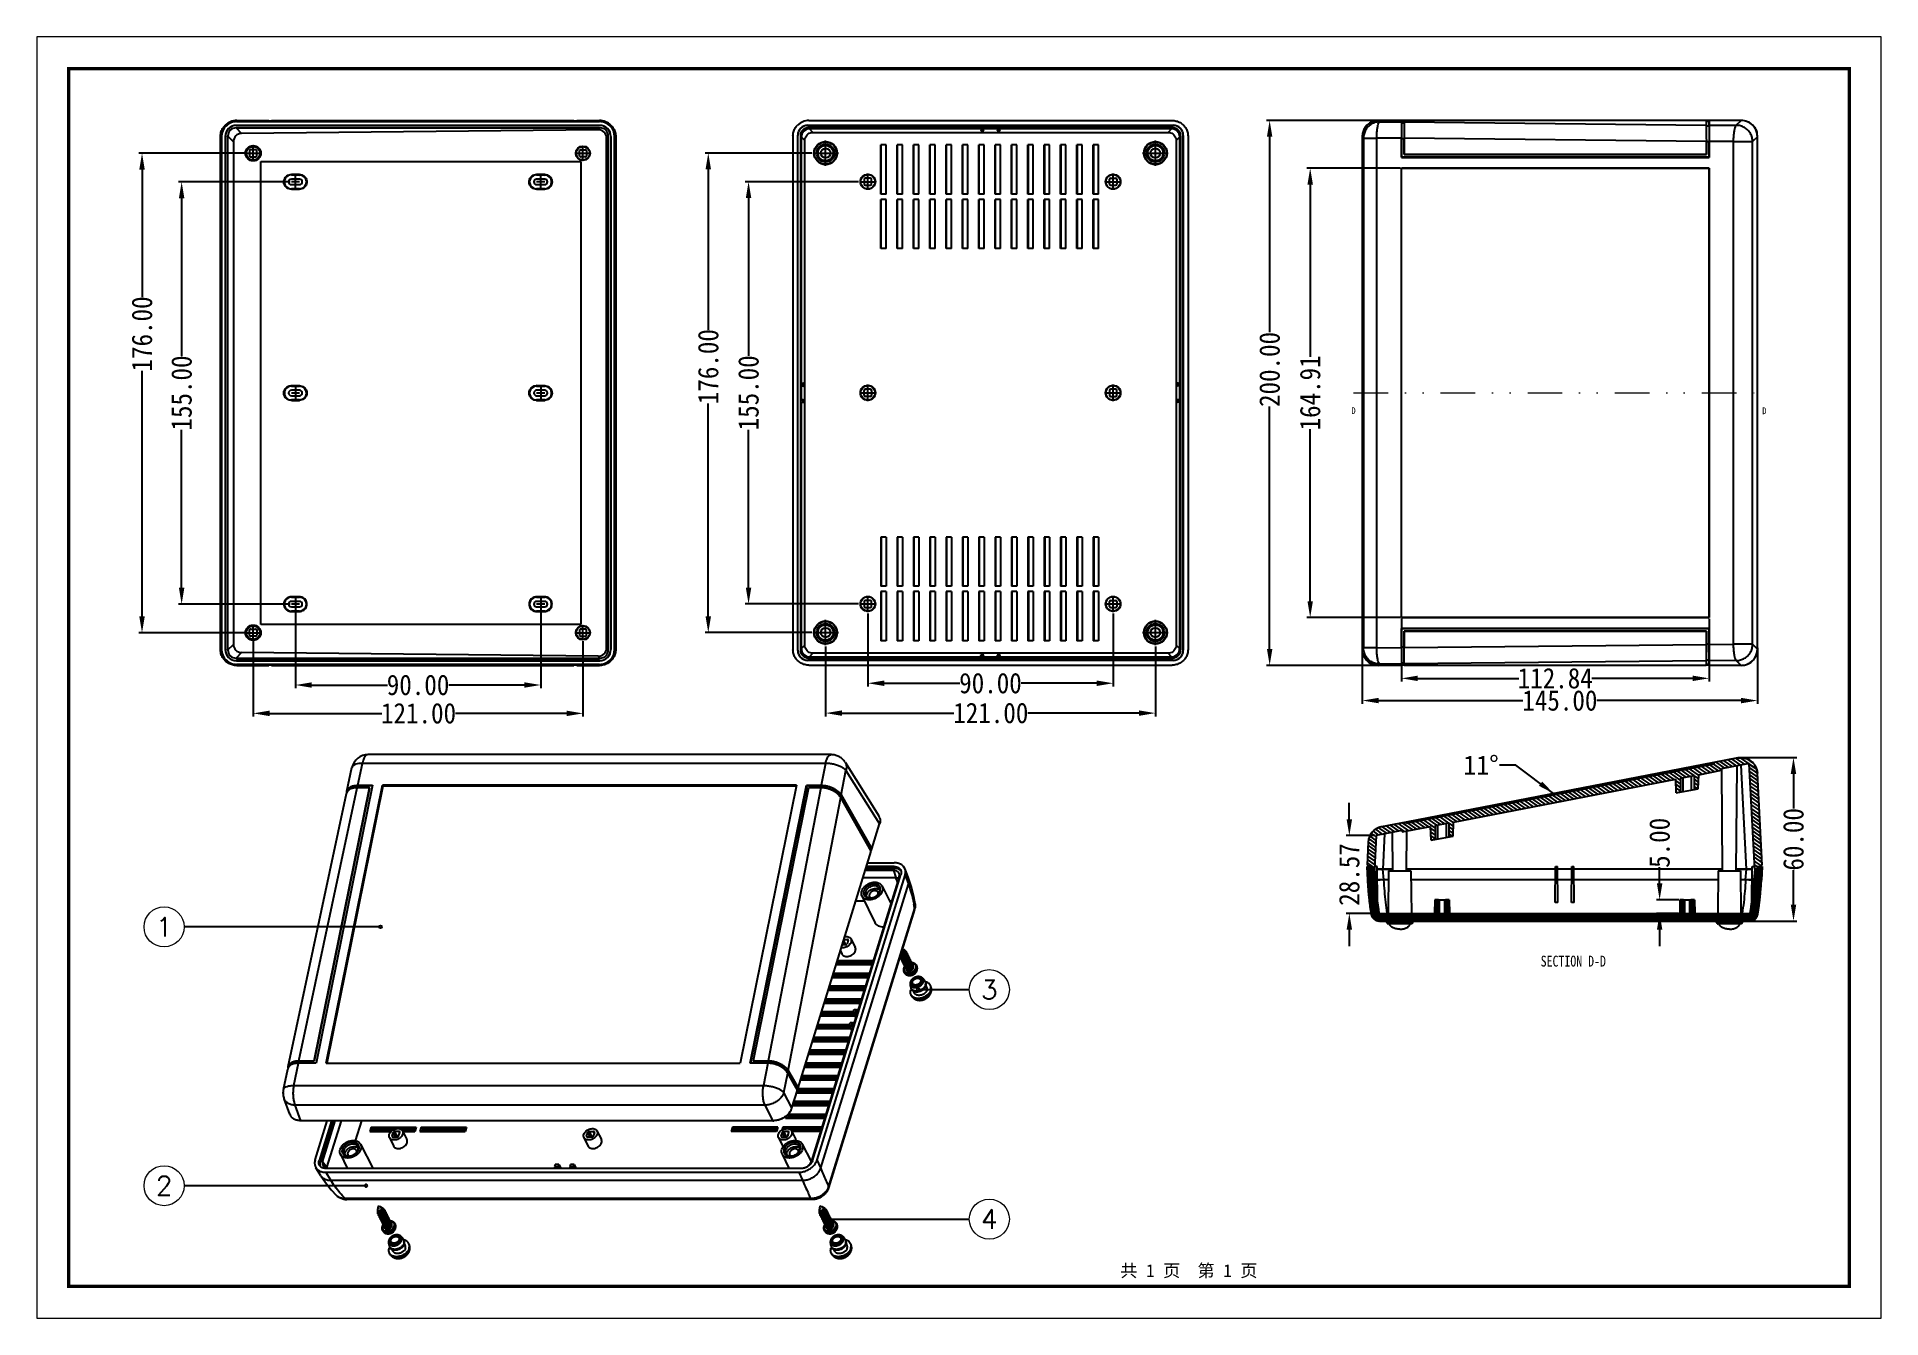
# Model space of a CAD drawing. Header units: inches. Extents: x 4741 to 5418, y 792 to 1263.
import ezdxf
from ezdxf.enums import TextEntityAlignment as Align
from ezdxf.lldxf.tags import DXFTag

# ---------------------------------------------------------------- set-up
doc = ezdxf.new("R2010")
doc.units = ezdxf.units.IN
doc.header["$MEASUREMENT"] = 0
doc.linetypes.add('DIVIDE', pattern=[31.75, 12.7, -6.35, 0, -6.35, 0, -6.35])
for name, color, linetype in [('02___PRT_ALL_AXES', 7, 'Continuous'), ('10', 7, 'Continuous'), ('3_ALL_AXES', 7, 'Continuous'), ('6', 7, 'Continuous')]:
    doc.layers.add(name, color=color, linetype=linetype)
doc.layers.add('from', color=7, linetype='Continuous', lineweight=13)
doc.layers.add('hatch', color=56, linetype='Continuous', lineweight=9)
doc.styles.add('FFS', font='SIMFANG.TTF', dxfattribs={"width": 0.9})
doc.styles.add('TXT', font='txt.shx', dxfattribs={"bigfont": 'gbcbig.shx'})
doc.styles.add('宋体', font='SimSun.ttf')
tags = doc.linetypes.add('CENTER', pattern=[2, 1.25, -0.25, 0.25, -0.25]).pattern_tags.tags
tags[10:11] = [DXFTag(74, 4), DXFTag(75, 0), DXFTag(340, '0'), DXFTag(46, 0.0), DXFTag(50, 0.0), DXFTag(44, 0.0), DXFTag(45, 0.0)]
tags[8:9] = [DXFTag(74, 4), DXFTag(75, 0), DXFTag(340, '0'), DXFTag(46, 0.0), DXFTag(50, 0.0), DXFTag(44, 0.0), DXFTag(45, 0.0)]
tags[6:7] = [DXFTag(74, 4), DXFTag(75, 0), DXFTag(340, '0'), DXFTag(46, 0.0), DXFTag(50, 0.0), DXFTag(44, 0.0), DXFTag(45, 0.0)]
tags[4:5] = [DXFTag(74, 4), DXFTag(75, 0), DXFTag(340, '0'), DXFTag(46, 0.0), DXFTag(50, 0.0), DXFTag(44, 0.0), DXFTag(45, 0.0)]
doc.dimstyles.get("Standard").update_dxf_attribs({"dimtxt": 0.18, "dimasz": 0.18, "dimexe": 0.18, "dimexo": 0.0625, "dimgap": 0.09, "dimtad": 0, "dimzin": 0, "dimdsep": 46, "dimtxsty": 'Standard', "dimcen": 0.09, "dimadec": 0, "dimazin": 0, "dimtfac": 1, "dimtofl": 0, "dimtmove": 0, "dimatfit": 3, "dimfxl": 1, "dimtolj": 1, "dimtzin": 0, "dimarcsym": 0})

msp = doc.modelspace()

# ---------------------------------------------------------------- texts
at = {"insert": (5277.315, 995.273), "char_height": 7, "attachment_point": 6}
msp.add_mtext('{\\fFangSong_GB2312|b0|i0|c134|p49;\\C4;11%%d\\C256;}', dxfattribs=at)
at = {"layer": 'from', "color": 6, "style": 'TXT'}
for s, p in [('1', (4787.541, 935.864)), ('3', (5090.357, 912.828)), ('2', (4787.541, 840.864)), ('4', (5090.357, 828.582))]:
    msp.add_text(s, height=7, dxfattribs=at).set_placement(p, align=Align.MIDDLE)
at = {"layer": 'from', "insert": (5163.61, 809.449), "char_height": 3.69516, "attachment_point": 5, "style": '宋体'}
msp.add_mtext('{\\fSimSun|b0|i0|c134|p2;\\H1.25x;共 1 页  第 1 页}', dxfattribs=at)
at = {"layer": 'hatch', "color": 6, "width": 0.8}
for s, height, p in [('D', 2.5, (5224.033, 1125.347)), ('D', 2.5, (5374.774, 1125.303)), ('SECTION D-D', 4, (5304.66, 923.291))]:
    msp.add_text(s, height=height, dxfattribs=at).set_placement(p, align=Align.MIDDLE)

# ---------------------------------------------------------------- blocks, each defined once
blk = doc.blocks.new('*D33')
at = {"color": 6, "lineweight": -2}
for p, q in [((4816.98, 1219.82), (4778.25, 1219.82)), ((4779.44, 1213.82), (4779.44, 1167.03)), ((4779.44, 1049.82), (4779.44, 1139.96)), ((4817.09, 1043.82), (4778.25, 1043.82))]:
    blk.add_line(p, q, dxfattribs=at)
at = {"color": 6}
for points in [[(4778.44, 1213.82), (4780.44, 1213.82), (4779.44, 1219.82)], [(4778.44, 1049.82), (4780.44, 1049.82), (4779.44, 1043.82)]]:
    blk.add_solid(points, dxfattribs=at)
at = {"layer": 'Defpoints', "color": 0}
for p in [(4817.4, 1219.82), (4779.44, 1043.82), (4817.5, 1043.82)]:
    blk.add_point(p, dxfattribs=at)
at = {"color": 4, "insert": (4779.44, 1153.5), "char_height": 7.5, "attachment_point": 5, "rotation": 90, "style": 'FFS'}
blk.add_mtext('\\A1;176.00', dxfattribs=at)
blk = doc.blocks.new('*D34')
at = {"color": 6, "lineweight": -2}
for p, q in [((4820.23, 1040.68), (4820.23, 1013.05)), ((4941.24, 1040.68), (4941.24, 1013.05)), ((4826.23, 1014.23), (4867.38, 1014.23)), ((4935.24, 1014.23), (4894.44, 1014.23))]:
    blk.add_line(p, q, dxfattribs=at)
at = {"color": 6}
for points in [[(4826.23, 1015.23), (4826.23, 1013.23), (4820.23, 1014.23)], [(4935.24, 1015.23), (4935.24, 1013.23), (4941.24, 1014.23)]]:
    blk.add_solid(points, dxfattribs=at)
at = {"layer": 'Defpoints', "color": 0}
for p in [(4820.23, 1041.09), (4941.24, 1041.09), (4941.24, 1014.23)]:
    blk.add_point(p, dxfattribs=at)
at = {"color": 4, "insert": (4880.91, 1014.23), "char_height": 7.5, "attachment_point": 5, "style": 'FFS'}
blk.add_mtext('\\A1;121.00', dxfattribs=at)
blk = doc.blocks.new('*D35')
at = {"color": 6, "lineweight": -2}
for p, q in [((4835.73, 1051.61), (4835.73, 1023.45)), ((4925.74, 1051.61), (4925.74, 1023.45)), ((4841.73, 1024.64), (4869.46, 1024.64)), ((4919.74, 1024.64), (4892.01, 1024.64))]:
    blk.add_line(p, q, dxfattribs=at)
at = {"color": 6}
for points in [[(4841.73, 1025.64), (4841.73, 1023.64), (4835.73, 1024.64)], [(4919.74, 1025.64), (4919.74, 1023.64), (4925.74, 1024.64)]]:
    blk.add_solid(points, dxfattribs=at)
at = {"layer": 'Defpoints', "color": 0}
for p in [(4835.73, 1052.02), (4925.74, 1052.02), (4925.74, 1024.64)]:
    blk.add_point(p, dxfattribs=at)
at = {"color": 4, "insert": (4880.73, 1024.64), "char_height": 7.5, "attachment_point": 5, "style": 'FFS'}
blk.add_mtext('\\A1;90.00', dxfattribs=at)
blk = doc.blocks.new('*D36')
at = {"color": 6, "lineweight": -2}
for p, q in [((4833.82, 1209.32), (4792.79, 1209.32)), ((4793.97, 1203.32), (4793.97, 1145.36)), ((4793.97, 1060.32), (4793.97, 1118.29)), ((4833.82, 1054.32), (4792.79, 1054.32))]:
    blk.add_line(p, q, dxfattribs=at)
at = {"color": 6}
for points in [[(4792.97, 1203.32), (4794.97, 1203.32), (4793.97, 1209.32)], [(4792.97, 1060.32), (4794.97, 1060.32), (4793.97, 1054.32)]]:
    blk.add_solid(points, dxfattribs=at)
at = {"layer": 'Defpoints', "color": 0}
for p in [(4793.97, 1209.32), (4834.23, 1209.32), (4834.23, 1054.32)]:
    blk.add_point(p, dxfattribs=at)
at = {"color": 4, "insert": (4793.97, 1131.82), "char_height": 7.5, "attachment_point": 5, "rotation": 90, "style": 'FFS'}
blk.add_mtext('\\A1;155.00', dxfattribs=at)
blk = doc.blocks.new('*D37')
at = {"color": 6, "lineweight": -2}
for p, q in [((5025.21, 1219.89), (4986.04, 1219.89)), ((4987.23, 1213.89), (4987.23, 1155.03)), ((4987.23, 1049.89), (4987.23, 1127.97)), ((5025.21, 1043.89), (4986.04, 1043.89))]:
    blk.add_line(p, q, dxfattribs=at)
at = {"color": 6}
for points in [[(4986.23, 1213.89), (4988.23, 1213.89), (4987.23, 1219.89)], [(4986.23, 1049.89), (4988.23, 1049.89), (4987.23, 1043.89)]]:
    blk.add_solid(points, dxfattribs=at)
at = {"layer": 'Defpoints', "color": 0}
for p in [(5025.62, 1219.89), (4987.23, 1043.89), (5025.62, 1043.89)]:
    blk.add_point(p, dxfattribs=at)
at = {"color": 4, "insert": (4987.23, 1141.5), "char_height": 7.5, "attachment_point": 5, "rotation": 90, "style": 'FFS'}
blk.add_mtext('\\A1;176.00', dxfattribs=at)
blk = doc.blocks.new('*D38')
at = {"color": 6, "lineweight": -2}
for p, q in [((5042.36, 1209.39), (5000.82, 1209.39)), ((5002.01, 1203.39), (5002.01, 1145.42)), ((5002.01, 1060.39), (5002.01, 1118.36)), ((5042.36, 1054.39), (5000.82, 1054.39))]:
    blk.add_line(p, q, dxfattribs=at)
at = {"color": 6}
for points in [[(5001.01, 1203.39), (5003.01, 1203.39), (5002.01, 1209.39)], [(5001.01, 1060.39), (5003.01, 1060.39), (5002.01, 1054.39)]]:
    blk.add_solid(points, dxfattribs=at)
at = {"layer": 'Defpoints', "color": 0}
for p in [(5042.77, 1209.39), (5002.01, 1054.39), (5042.77, 1054.39)]:
    blk.add_point(p, dxfattribs=at)
at = {"color": 4, "insert": (5002.01, 1131.89), "char_height": 7.5, "attachment_point": 5, "rotation": 90, "style": 'FFS'}
blk.add_mtext('\\A1;155.00', dxfattribs=at)
blk = doc.blocks.new('*D39')
at = {"color": 6, "lineweight": -2}
for p, q in [((5030.29, 1038.8), (5030.29, 1013.14)), ((5151.29, 1038.8), (5151.29, 1013.14)), ((5036.29, 1014.33), (5077.37, 1014.33)), ((5145.29, 1014.33), (5104.44, 1014.33))]:
    blk.add_line(p, q, dxfattribs=at)
at = {"color": 6}
for points in [[(5036.29, 1015.33), (5036.29, 1013.33), (5030.29, 1014.33)], [(5145.29, 1015.33), (5145.29, 1013.33), (5151.29, 1014.33)]]:
    blk.add_solid(points, dxfattribs=at)
at = {"layer": 'Defpoints', "color": 0}
for p in [(5030.29, 1039.21), (5151.29, 1039.21), (5151.29, 1014.33)]:
    blk.add_point(p, dxfattribs=at)
at = {"color": 4, "insert": (5090.91, 1014.33), "char_height": 7.5, "attachment_point": 5, "style": 'FFS'}
blk.add_mtext('\\A1;121.00', dxfattribs=at)
blk = doc.blocks.new('*D40')
at = {"color": 6, "lineweight": -2}
for p, q in [((5045.79, 1050.95), (5045.79, 1024.1)), ((5135.8, 1050.95), (5135.8, 1024.1)), ((5051.79, 1025.29), (5079.52, 1025.29)), ((5129.8, 1025.29), (5102.07, 1025.29))]:
    blk.add_line(p, q, dxfattribs=at)
at = {"color": 6}
for points in [[(5051.79, 1026.29), (5051.79, 1024.29), (5045.79, 1025.29)], [(5129.8, 1026.29), (5129.8, 1024.29), (5135.8, 1025.29)]]:
    blk.add_solid(points, dxfattribs=at)
at = {"layer": 'Defpoints', "color": 0}
for p in [(5045.79, 1051.36), (5135.8, 1051.36), (5135.8, 1025.29)]:
    blk.add_point(p, dxfattribs=at)
at = {"color": 4, "insert": (5090.79, 1025.29), "char_height": 7.5, "attachment_point": 5, "style": 'FFS'}
blk.add_mtext('\\A1;90.00', dxfattribs=at)
blk = doc.blocks.new('*D41')
at = {"color": 6, "lineweight": -2}
for p, q in [((5366.55, 998), (5386.64, 998)), ((5385.46, 992), (5385.46, 979.27)), ((5385.46, 944), (5385.46, 956.73)), ((5369.06, 938), (5386.64, 938))]:
    blk.add_line(p, q, dxfattribs=at)
at = {"color": 6}
for points in [[(5384.46, 992), (5386.46, 992), (5385.46, 998)], [(5384.46, 944), (5386.46, 944), (5385.46, 938)]]:
    blk.add_solid(points, dxfattribs=at)
at = {"layer": 'Defpoints', "color": 0}
for p in [(5366.14, 998), (5368.65, 938), (5385.46, 938)]:
    blk.add_point(p, dxfattribs=at)
at = {"color": 4, "insert": (5385.46, 968), "char_height": 7.5, "attachment_point": 5, "rotation": 90, "style": 'FFS'}
blk.add_mtext('\\A1;60.00', dxfattribs=at)
blk = doc.blocks.new('*D42')
at = {"color": 6, "lineweight": -2}
for p, q in [((5233.09, 1231.86), (5192.04, 1231.86)), ((5193.23, 1225.86), (5193.23, 1154.11)), ((5193.23, 1037.86), (5193.23, 1126.83)), ((5233.69, 1031.86), (5192.04, 1031.86))]:
    blk.add_line(p, q, dxfattribs=at)
at = {"color": 6}
for points in [[(5192.23, 1225.86), (5194.23, 1225.86), (5193.23, 1231.86)], [(5192.23, 1037.86), (5194.23, 1037.86), (5193.23, 1031.86)]]:
    blk.add_solid(points, dxfattribs=at)
at = {"layer": 'Defpoints', "color": 0}
for p in [(5233.5, 1231.86), (5193.23, 1031.86), (5234.1, 1031.86)]:
    blk.add_point(p, dxfattribs=at)
at = {"color": 4, "insert": (5193.23, 1140.47), "char_height": 7.5, "attachment_point": 5, "rotation": 90, "style": 'FFS'}
blk.add_mtext('\\A1;200.00', dxfattribs=at)
blk = doc.blocks.new('*D43')
at = {"color": 6, "lineweight": -2}
for p, q in [((5241.21, 1214.31), (5206.92, 1214.31)), ((5208.11, 1208.31), (5208.11, 1145.11)), ((5208.11, 1055.4), (5208.11, 1118.6)), ((5241.2, 1049.4), (5206.92, 1049.4))]:
    blk.add_line(p, q, dxfattribs=at)
at = {"color": 6}
for points in [[(5207.11, 1208.31), (5209.11, 1208.31), (5208.11, 1214.31)], [(5207.11, 1055.4), (5209.11, 1055.4), (5208.11, 1049.4)]]:
    blk.add_solid(points, dxfattribs=at)
at = {"layer": 'Defpoints', "color": 0}
for p in [(5241.62, 1214.31), (5208.11, 1049.4), (5241.61, 1049.4)]:
    blk.add_point(p, dxfattribs=at)
at = {"color": 4, "insert": (5208.11, 1131.86), "char_height": 7.5, "attachment_point": 5, "rotation": 90, "style": 'FFS'}
blk.add_mtext('\\A1;164.91', dxfattribs=at)
blk = doc.blocks.new('*D44')
at = {"color": 6, "lineweight": -2}
for p, q in [((5227.23, 1037.65), (5227.23, 1017.75)), ((5372.23, 1038.32), (5372.23, 1017.75)), ((5233.23, 1018.93), (5286.19, 1018.93)), ((5366.23, 1018.93), (5313.26, 1018.93))]:
    blk.add_line(p, q, dxfattribs=at)
at = {"color": 6}
for points in [[(5233.23, 1019.93), (5233.23, 1017.93), (5227.23, 1018.93)], [(5366.23, 1019.93), (5366.23, 1017.93), (5372.23, 1018.93)]]:
    blk.add_solid(points, dxfattribs=at)
at = {"layer": 'Defpoints', "color": 0}
for p in [(5227.23, 1038.06), (5372.23, 1038.73), (5372.23, 1018.93)]:
    blk.add_point(p, dxfattribs=at)
at = {"color": 4, "insert": (5299.73, 1018.93), "char_height": 7.5, "attachment_point": 5, "style": 'FFS'}
blk.add_mtext('\\A1;145.00', dxfattribs=at)
blk = doc.blocks.new('*D45')
at = {"color": 6, "lineweight": -2}
for p, q in [((5241.61, 1049.02), (5241.61, 1025.9)), ((5354.46, 1048.99), (5354.46, 1025.9)), ((5247.61, 1027.09), (5284.65, 1027.09)), ((5348.46, 1027.09), (5311.42, 1027.09))]:
    blk.add_line(p, q, dxfattribs=at)
at = {"color": 6}
for points in [[(5247.61, 1028.09), (5247.61, 1026.09), (5241.61, 1027.09)], [(5348.46, 1028.09), (5348.46, 1026.09), (5354.46, 1027.09)]]:
    blk.add_solid(points, dxfattribs=at)
at = {"layer": 'Defpoints', "color": 0}
for p in [(5241.61, 1049.43), (5354.46, 1049.4), (5241.61, 1027.09)]:
    blk.add_point(p, dxfattribs=at)
at = {"color": 4, "insert": (5298.03, 1027.09), "char_height": 7.5, "attachment_point": 5, "style": 'FFS'}
blk.add_mtext('\\A1;112.84', dxfattribs=at)
blk = doc.blocks.new('*D31')
at = {"color": 6, "lineweight": -2}
for p, q in [((5222.47, 975.37), (5222.47, 981.37)), ((5231.93, 969.37), (5221.28, 969.37)), ((5232.95, 940.8), (5221.28, 940.8)), ((5222.47, 934.8), (5222.47, 928.8))]:
    blk.add_line(p, q, dxfattribs=at)
at = {"color": 6}
for points in [[(5221.47, 975.37), (5223.47, 975.37), (5222.47, 969.37)], [(5221.47, 934.8), (5223.47, 934.8), (5222.47, 940.8)]]:
    blk.add_solid(points, dxfattribs=at)
at = {"layer": 'Defpoints', "color": 0}
for p in [(5222.47, 969.37), (5232.34, 969.37), (5233.36, 940.8)]:
    blk.add_point(p, dxfattribs=at)
at = {"color": 4, "insert": (5222.47, 955.09), "char_height": 7.5, "attachment_point": 5, "rotation": 90, "style": 'FFS'}
blk.add_mtext('\\A1;28.57', dxfattribs=at)
blk = doc.blocks.new('*D32')
at = {"color": 6, "lineweight": -2}
for p, q in [((5336.34, 951.8), (5336.34, 957.8)), ((5343.38, 945.8), (5335.15, 945.8)), ((5343.3, 940.8), (5335.15, 940.8)), ((5336.34, 934.8), (5336.34, 928.8))]:
    blk.add_line(p, q, dxfattribs=at)
at = {"color": 6}
for points in [[(5335.34, 951.8), (5337.34, 951.8), (5336.34, 945.8)], [(5335.34, 934.8), (5337.34, 934.8), (5336.34, 940.8)]]:
    blk.add_solid(points, dxfattribs=at)
at = {"layer": 'Defpoints', "color": 0}
for p in [(5336.34, 945.8), (5343.71, 940.8), (5343.79, 945.8)]:
    blk.add_point(p, dxfattribs=at)
at = {"color": 4, "insert": (5336.34, 966.71), "char_height": 7.5, "attachment_point": 5, "rotation": 90, "style": 'FFS'}
blk.add_mtext('\\A1;5.00', dxfattribs=at)

# ---------------------------------------------------------------- dimensions: what is measured, and where the dimension line sits
for base, p1, p2, picture, middle in [((5193.231, 1031.855), (5233.505, 1231.856), (5234.098, 1031.855), '*D42', (5193.231, 1140.471)), ((4779.44, 1043.822), (4817.396, 1219.823), (4817.5, 1043.822), '*D33', (4779.44, 1153.497)), ((4987.23, 1043.887), (5025.621, 1219.889), (5025.621, 1043.887), '*D37', (4987.23, 1141.498)), ((5002.012, 1054.389), (5042.771, 1209.388), (5042.771, 1054.389), '*D38', (5002.012, 1131.888))]:
    dim = msp.add_linear_dim(base=base, p1=p1, p2=p2, angle=90, dimstyle='Standard', override={"dimscale": 3, "dimtxt": 2.5, "dimasz": 2, "dimexe": 0.396, "dimexo": 0.1375, "dimzin": 0, "dimtxsty": 'FFS', "dimcen": 0.198, "dimclrd": 6, "dimclre": 6, "dimclrt": 4, "dimtp": 0, "dimtm": 0, "dimtzin": 0})
    dim.commit()
    dim.dimension.update_dxf_attribs({"geometry": picture, "text_midpoint": middle, "dimtype": 160})
for base, p1, p2, override, picture, middle in [((5208.109, 1049.4), (5241.623, 1214.311), (5241.614, 1049.4), {"dimscale": 3, "dimtxt": 2.5, "dimasz": 2, "dimexe": 0.396, "dimexo": 0.1375, "dimzin": 0, "dimtxsty": 'FFS', "dimcen": 0.198, "dimclrd": 6, "dimclre": 6, "dimclrt": 4, "dimtp": 0, "dimtm": 0, "dimtzin": 0}, '*D43', (5208.109, 1131.855)), ((4793.974, 1209.323), (4834.235, 1054.322), (4834.235, 1209.323), {"dimscale": 3, "dimtxt": 2.5, "dimasz": 2, "dimexe": 0.396, "dimexo": 0.1375, "dimzin": 0, "dimtxsty": 'FFS', "dimcen": 0.198, "dimclrd": 6, "dimclre": 6, "dimclrt": 4, "dimtp": 0, "dimtm": 0, "dimtzin": 0}, '*D36', (4793.974, 1131.822)), ((5385.4566, 937.9996), (5366.1357, 997.9953), (5368.648, 937.9996), {"dimscale": 3, "dimtxt": 2.5, "dimasz": 2, "dimexe": 0.396, "dimexo": 0.1375, "dimzin": 0, "dimtxsty": 'FFS', "dimcen": 0.198, "dimclrd": 6, "dimclre": 6, "dimclrt": 4, "dimtp": 0, "dimtm": 0, "dimtzin": 0}, '*D41', (5385.4566, 967.9975)), ((5222.4671, 969.3736), (5233.358, 940.7987), (5232.3397, 969.3736), {"dimscale": 3, "dimtxt": 2.5, "dimasz": 2, "dimexe": 0.396, "dimexo": 0.1375, "dimtxsty": 'FFS', "dimcen": 0.198, "dimclrd": 6, "dimclre": 6, "dimclrt": 4}, '*D31', (5222.4671, 955.0862)), ((5336.341, 945.797), (5343.708, 940.799), (5343.795, 945.797), {"dimscale": 3, "dimtxt": 2.5, "dimasz": 2, "dimexe": 0.396, "dimexo": 0.1375, "dimtxsty": 'FFS', "dimcen": 0.198, "dimclrd": 6, "dimclre": 6, "dimclrt": 4}, '*D32', (5336.341, 966.714))]:
    dim = msp.add_linear_dim(base=base, p1=p1, p2=p2, angle=90, dimstyle='Standard', override=override)
    dim.commit()
    dim.dimension.update_dxf_attribs({"geometry": picture, "text_midpoint": middle})
for base, p1, p2, picture, middle in [((4925.735, 1024.64), (4835.735, 1052.02), (4925.735, 1052.02), '*D35', (4880.735, 1024.64)), ((5135.795, 1025.292), (5045.795, 1051.365), (5135.795, 1051.365), '*D40', (5090.795, 1025.292)), ((5241.614, 1027.087), (5354.455, 1049.4), (5241.614, 1049.433), '*D45', (5298.035, 1027.087))]:
    dim = msp.add_linear_dim(base=base, p1=p1, p2=p2, dimstyle='Standard', override={"dimscale": 3, "dimtxt": 2.5, "dimasz": 2, "dimexe": 0.396, "dimexo": 0.1375, "dimzin": 0, "dimtxsty": 'FFS', "dimcen": 0.198, "dimclrd": 6, "dimclre": 6, "dimclrt": 4, "dimtp": 0, "dimtm": 0, "dimtzin": 0})
    dim.commit()
    dim.dimension.update_dxf_attribs({"geometry": picture, "text_midpoint": middle})
for base, p1, p2, picture, middle in [((4941.235, 1014.235), (4820.235, 1041.088), (4941.235, 1041.088), '*D34', (4880.91, 1014.235)), ((5151.295, 1014.331), (5030.295, 1039.214), (5151.295, 1039.214), '*D39', (5090.905, 1014.331)), ((5372.228, 1018.935), (5227.226, 1038.061), (5372.228, 1038.728), '*D44', (5299.727, 1018.935))]:
    dim = msp.add_linear_dim(base=base, p1=p1, p2=p2, dimstyle='Standard', override={"dimscale": 3, "dimtxt": 2.5, "dimasz": 2, "dimexe": 0.396, "dimexo": 0.1375, "dimzin": 0, "dimtxsty": 'FFS', "dimcen": 0.198, "dimclrd": 6, "dimclre": 6, "dimclrt": 4, "dimtp": 0, "dimtm": 0, "dimtzin": 0})
    dim.commit()
    dim.dimension.update_dxf_attribs({"geometry": picture, "text_midpoint": middle, "dimtype": 160})

# ---------------------------------------------------------------- hatches: boundary and pattern name
at = {"linetype": 'Continuous'}
h = msp.add_hatch(dxfattribs=at)
h.set_pattern_fill('DEFAULT__1', color=2, scale=1.080164, angle=325, style=0, pattern_type=0)
h.set_pattern_definition([(325, (4813.4661, 527.6619), (0.6195567, 0.8848187), [])])
edge = h.paths.add_edge_path()
edge.add_line((5356.192, 995.632), (5243.351, 973.842))
edge.add_line((5356.21, 996.144), (5356.192, 995.632))
edge.add_line((5365.083, 997.858), (5356.21, 996.144))
edge.add_spline(control_points=[(5365.083, 997.858), (5368.924, 998.599), (5372.005, 996.189), (5372.21, 992.282)], knot_values=[0, 0, 0, 0, 1, 1, 1, 1], weights=[1, 0.7710155, 0.7710155, 1], degree=3, periodic=0)
edge.add_line((5373.981, 958.493), (5372.21, 992.282))
edge.add_line((5373.575, 958.493), (5373.981, 958.493))
edge.add_line((5373.557, 957.981), (5373.575, 958.493))
edge.add_line((5372.198, 957.981), (5373.557, 957.981))
edge.add_line((5372.164, 956.993), (5372.198, 957.981))
edge.add_line((5371.252, 956.993), (5372.164, 956.993))
edge.add_line((5371.252, 956.993), (5369.218, 995.805))
edge.add_line((5369.218, 995.805), (5359.003, 993.833))
edge.add_line((5359.097, 993.342), (5359.003, 993.833))
edge.add_line((5350.689, 991.718), (5359.097, 993.342))
edge.add_line((5350.51, 986.593), (5350.689, 991.718))
edge.add_line((5350.51, 986.593), (5348.956, 986.293))
edge.add_line((5348.956, 991.384), (5348.956, 986.293))
edge.add_line((5343.958, 990.418), (5348.956, 991.384))
edge.add_line((5343.958, 990.418), (5343.958, 985.328))
edge.add_line((5343.958, 985.328), (5342.458, 985.038))
edge.add_line((5342.458, 985.038), (5342.282, 990.095))
edge.add_line((5260.718, 974.345), (5342.282, 990.095))
edge.add_line((5260.539, 969.219), (5260.718, 974.345))
edge.add_line((5260.539, 969.219), (5258.986, 968.919))
edge.add_line((5258.986, 974.01), (5258.986, 968.919))
edge.add_line((5253.987, 973.045), (5258.986, 974.01))
edge.add_line((5253.987, 973.045), (5253.987, 967.954))
edge.add_line((5253.987, 967.954), (5252.488, 967.665))
edge.add_line((5252.488, 967.665), (5252.311, 972.721))
edge.add_line((5241.804, 970.692), (5252.311, 972.721))
edge.add_line((5241.709, 971.183), (5241.804, 970.692))
edge.add_line((5241.709, 971.183), (5232.34, 969.374))
edge.add_line((5232.34, 969.374), (5231.691, 956.993))
edge.add_line((5230.78, 956.993), (5231.691, 956.993))
edge.add_line((5230.745, 957.981), (5230.78, 956.993))
edge.add_line((5229.386, 957.981), (5230.745, 957.981))
edge.add_line((5229.368, 958.493), (5229.386, 957.981))
edge.add_line((5228.963, 958.493), (5229.368, 958.493))
edge.add_line((5229.409, 967.02), (5228.963, 958.493))
edge.add_spline(control_points=[(5234.262, 972.596), (5231.444, 972.051), (5229.56, 969.886), (5229.409, 967.02)], knot_values=[0, 0, 0, 0, 1, 1, 1, 1], weights=[1, 0.8584212, 0.8584212, 1], degree=3, periodic=0)
edge.add_line((5243.333, 974.347), (5234.262, 972.596))
edge.add_line((5243.351, 973.842), (5243.333, 974.347))
h = msp.add_hatch(dxfattribs=at)
h.set_pattern_fill('DEFAULT__2', color=2, scale=0.536132, angle=165, style=0, pattern_type=0)
h.set_pattern_definition([(165, (4813.4661, 527.66193), (-0.13876107, -0.5178634), [])])
edge = h.paths.add_edge_path()
edge.add_line((5251.488, 938), (5283.951, 938))
edge.add_line((5251.472, 938.3), (5251.488, 938))
edge.add_line((5251.472, 938.3), (5250.504, 938.3))
edge.add_line((5250.488, 938), (5250.504, 938.3))
edge.add_line((5233.529, 938), (5250.488, 938))
edge.add_spline(control_points=[(5233.529, 938), (5231.983, 938), (5230.808, 939.003), (5230.567, 940.53)], knot_values=[0, 0, 0, 0, 1, 1, 1, 1], weights=[1, 0.8402396, 0.8402396, 1], degree=3, periodic=0)
edge.add_spline(control_points=[(5230.567, 940.53), (5229.913, 944.66), (5229.476, 948.819), (5229.257, 952.995)], knot_values=[0, 0, 0, 0, 1, 1, 1, 1], weights=[1, 0.9990889, 0.9990889, 1], degree=3, periodic=0)
edge.add_line((5229.257, 952.995), (5228.995, 957.993))
edge.add_line((5228.995, 957.993), (5230.745, 957.993))
edge.add_line((5230.745, 957.993), (5230.78, 956.993))
edge.add_line((5230.78, 956.993), (5231.691, 956.993))
edge.add_line((5231.691, 956.993), (5232.053, 953.141))
edge.add_spline(control_points=[(5233.358, 940.799), (5232.705, 944.888), (5232.269, 949.006), (5232.053, 953.141)], knot_values=[0, 0, 0, 0, 1, 1, 1, 1], weights=[1, 0.9990633, 0.9990633, 1], degree=3, periodic=0)
edge.add_line((5233.358, 940.799), (5253.737, 940.799))
edge.add_line((5253.825, 945.797), (5253.737, 940.799))
edge.add_line((5255.187, 945.797), (5253.825, 945.797))
edge.add_line((5255.187, 945.797), (5255.187, 940.799))
edge.add_line((5255.187, 940.799), (5257.786, 940.799))
edge.add_line((5257.786, 940.799), (5257.786, 945.797))
edge.add_line((5259.148, 945.797), (5257.786, 945.797))
edge.add_line((5259.148, 945.797), (5259.235, 940.799))
edge.add_line((5259.235, 940.799), (5343.708, 940.799))
edge.add_line((5343.795, 945.797), (5343.708, 940.799))
edge.add_line((5345.157, 945.797), (5343.795, 945.797))
edge.add_line((5345.157, 940.799), (5345.157, 945.797))
edge.add_line((5345.157, 940.799), (5347.756, 940.799))
edge.add_line((5347.756, 945.797), (5347.756, 940.799))
edge.add_line((5349.119, 945.797), (5347.756, 945.797))
edge.add_line((5349.119, 945.797), (5349.206, 940.799))
edge.add_line((5349.206, 940.799), (5369.585, 940.799))
edge.add_spline(control_points=[(5369.585, 940.799), (5370.238, 944.888), (5370.674, 949.006), (5370.891, 953.141)], knot_values=[0, 0, 0, 0, 1, 1, 1, 1], weights=[1, 0.9990633, 0.9990633, 1], degree=3, periodic=0)
edge.add_line((5371.252, 956.993), (5370.891, 953.141))
edge.add_line((5371.252, 956.993), (5372.164, 956.993))
edge.add_line((5372.164, 956.993), (5372.198, 957.993))
edge.add_line((5372.198, 957.993), (5373.948, 957.993))
edge.add_line((5373.948, 957.993), (5373.686, 952.995))
edge.add_spline(control_points=[(5372.377, 940.53), (5373.03, 944.66), (5373.467, 948.819), (5373.686, 952.995)], knot_values=[0, 0, 0, 0, 1, 1, 1, 1], weights=[1, 0.9990889, 0.9990889, 1], degree=3, periodic=0)
edge.add_spline(control_points=[(5369.415, 938), (5370.96, 938), (5372.135, 939.003), (5372.377, 940.53)], knot_values=[0, 0, 0, 0, 1, 1, 1, 1], weights=[1, 0.8402396, 0.8402396, 1], degree=3, periodic=0)
edge.add_line((5352.455, 938), (5369.415, 938))
edge.add_line((5352.439, 938.3), (5352.455, 938))
edge.add_line((5352.439, 938.3), (5351.471, 938.3))
edge.add_line((5351.455, 938), (5351.471, 938.3))
edge.add_line((5318.992, 938), (5351.455, 938))
edge.add_line((5318.992, 938), (5318.966, 938.499))
edge.add_line((5318.966, 938.499), (5283.977, 938.499))
edge.add_line((5283.977, 938.499), (5283.951, 938))

# ---------------------------------------------------------------- linework, layer by layer
at = {"color": 7, "linetype": 'Continuous'}
for p, q in [((4814.194, 1231.856), (4825.932, 1231.856)), ((4825.982, 1231.556), (4825.932, 1231.856)), ((4827.007, 1231.856), (4826.956, 1231.556)), ((4827.007, 1231.856), (4937.864, 1231.856)), ((4937.915, 1231.556), (4937.864, 1231.856)), ((4938.939, 1231.856), (4938.889, 1231.556)), ((4938.939, 1231.856), (4947.276, 1231.856)), ((5024.109, 1231.856), (5157.481, 1231.856)), ((4808.202, 1037.781), (4808.202, 1225.864)), ((4808.608, 1225.944), (4808.608, 1037.701)), ((4808.608, 1225.944), (4808.626, 1225.944)), ((4808.626, 1037.701), (4808.626, 1225.944)), ((4809.985, 1225.952), (4809.985, 1037.693)), ((4809.985, 1225.952), (4810.02, 1225.952)), ((4810.02, 1037.693), (4810.02, 1225.952)), ((4812.966, 1224.075), (4810.931, 1226.11)), ((4810.931, 1037.535), (4810.931, 1226.11)), ((4813.947, 1229.126), (4815.952, 1227.122)), ((4813.947, 1229.126), (4947.523, 1229.126)), ((4814.088, 1230.072), (4814.123, 1230.038)), ((4947.382, 1230.072), (4814.088, 1230.072)), ((4814.113, 1231.432), (4814.113, 1231.45)), ((4947.357, 1231.45), (4814.113, 1231.45)), ((4814.113, 1231.432), (4947.357, 1231.432)), ((4814.123, 1230.038), (4947.347, 1230.038)), ((4946.843, 1228.446), (4815.952, 1227.122)), ((4826.956, 1231.556), (4825.982, 1231.556)), ((4938.889, 1231.556), (4937.915, 1231.556)), ((4946.843, 1228.446), (4947.523, 1229.126)), ((4947.382, 1230.072), (4947.347, 1230.038)), ((4947.357, 1231.45), (4947.357, 1231.432)), ((4950.539, 1226.11), (4949.89, 1225.461)), ((4949.89, 1038.184), (4949.89, 1225.461)), ((4950.539, 1037.535), (4950.539, 1226.11)), ((4951.45, 1225.952), (4951.45, 1037.693)), ((4951.45, 1225.952), (4951.485, 1225.952)), ((4951.485, 1037.693), (4951.485, 1225.952)), ((4952.844, 1225.944), (4952.844, 1037.701)), ((4952.844, 1225.944), (4952.862, 1225.944)), ((4952.862, 1037.701), (4952.862, 1225.944)), ((4953.268, 1225.864), (4953.268, 1037.781)), ((5018.319, 1226.057), (5018.319, 1037.719)), ((5020.068, 1037.367), (5020.068, 1226.41)), ((5020.068, 1226.392), (5020.103, 1226.392)), ((5020.103, 1037.384), (5020.103, 1226.392)), ((5021.014, 1226.174), (5021.014, 1037.602)), ((5021.376, 1225.808), (5021.014, 1226.174)), ((5021.376, 1225.808), (5021.376, 1135.314)), ((5022.681, 1224.531), (5021.376, 1225.806)), ((5023.799, 1230.071), (5023.764, 1230.106)), ((5023.764, 1230.106), (5157.825, 1230.106)), ((5023.799, 1230.071), (5157.79, 1230.071)), ((5024, 1229.16), (5024.366, 1228.798)), ((5157.59, 1229.16), (5024, 1229.16)), ((5087.369, 1228.798), (5024.366, 1228.798)), ((5025.643, 1227.493), (5024.369, 1228.798)), ((5025.643, 1227.493), (5155.947, 1227.493)), ((5087.296, 1228.061), (5087.411, 1228.176)), ((5088.296, 1228.061), (5087.296, 1228.061)), ((5087.402, 1229.16), (5087.369, 1228.798)), ((5087.411, 1229.108), (5087.402, 1229.16)), ((5087.411, 1229.108), (5087.411, 1228.176)), ((5087.411, 1229.108), (5088.18, 1229.108)), ((5087.411, 1228.176), (5088.18, 1228.176)), ((5088.189, 1229.16), (5088.18, 1229.108)), ((5088.18, 1228.176), (5088.18, 1229.108)), ((5088.296, 1228.061), (5088.18, 1228.176)), ((5088.223, 1228.798), (5088.189, 1229.16)), ((5093.367, 1228.798), (5088.223, 1228.798)), ((5093.294, 1228.061), (5093.409, 1228.176)), ((5094.294, 1228.061), (5093.294, 1228.061)), ((5093.4, 1229.16), (5093.367, 1228.798)), ((5093.409, 1229.108), (5093.4, 1229.16)), ((5093.409, 1229.108), (5093.409, 1228.176)), ((5093.409, 1229.108), (5094.178, 1229.108)), ((5093.409, 1228.176), (5094.178, 1228.176)), ((5094.187, 1229.16), (5094.178, 1229.108)), ((5094.178, 1228.176), (5094.178, 1229.108)), ((5094.294, 1228.061), (5094.178, 1228.176)), ((5094.221, 1228.798), (5094.187, 1229.16)), ((5157.223, 1228.798), (5094.221, 1228.798)), ((5157.221, 1228.798), (5155.947, 1227.493)), ((5157.223, 1228.798), (5157.59, 1229.16)), ((5157.825, 1230.106), (5157.79, 1230.071)), ((5160.214, 1225.806), (5158.908, 1224.531)), ((5160.576, 1226.174), (5160.214, 1225.808)), ((5160.214, 1135.314), (5160.214, 1225.808)), ((5160.576, 1226.174), (5160.576, 1037.602)), ((5161.487, 1226.392), (5161.487, 1037.384)), ((5161.487, 1226.392), (5161.522, 1226.392)), ((5161.522, 1037.384), (5161.522, 1226.392)), ((5163.271, 1226.065), (5163.271, 1037.711)), ((4812.966, 1224.075), (4812.966, 1039.57)), ((4818.937, 1220.725), (4818.933, 1218.925)), ((4819.332, 1218.524), (4821.132, 1218.521)), ((4821.137, 1221.121), (4819.337, 1221.124)), ((4821.533, 1218.92), (4821.537, 1220.72)), ((4939.937, 1218.921), (4939.933, 1220.721)), ((4940.333, 1221.121), (4942.133, 1221.124)), ((4942.137, 1218.524), (4940.337, 1218.521)), ((4942.533, 1220.724), (4942.537, 1218.924)), ((5022.681, 1039.245), (5022.681, 1224.531)), ((5050.498, 1204.864), (5050.498, 1222.858)), ((5052.497, 1222.858), (5050.498, 1222.858)), ((5050.609, 1204.864), (5050.609, 1222.858)), ((5050.697, 1204.864), (5050.697, 1222.858)), ((5052.497, 1204.864), (5052.497, 1222.858)), ((5056.496, 1204.864), (5056.496, 1222.858)), ((5058.495, 1222.858), (5056.496, 1222.858)), ((5056.607, 1204.864), (5056.607, 1222.858)), ((5056.695, 1204.864), (5056.695, 1222.858)), ((5058.495, 1204.864), (5058.495, 1222.858)), ((5062.494, 1204.864), (5062.494, 1222.858)), ((5064.493, 1222.858), (5062.494, 1222.858)), ((5062.605, 1204.864), (5062.605, 1222.858)), ((5062.693, 1204.864), (5062.693, 1222.858)), ((5064.493, 1204.864), (5064.493, 1222.858)), ((5068.492, 1204.864), (5068.492, 1222.858)), ((5070.491, 1222.858), (5068.492, 1222.858)), ((5068.603, 1204.864), (5068.603, 1222.858)), ((5068.691, 1204.864), (5068.691, 1222.858)), ((5070.491, 1204.864), (5070.491, 1222.858)), ((5074.49, 1204.864), (5074.49, 1222.858)), ((5076.489, 1222.858), (5074.49, 1222.858)), ((5074.601, 1204.864), (5074.601, 1222.858)), ((5074.689, 1204.864), (5074.689, 1222.858)), ((5076.489, 1204.864), (5076.489, 1222.858)), ((5080.488, 1204.864), (5080.488, 1222.858)), ((5082.488, 1222.858), (5080.488, 1222.858)), ((5080.599, 1204.864), (5080.599, 1222.858)), ((5080.687, 1204.864), (5080.687, 1222.858)), ((5082.488, 1204.864), (5082.488, 1222.858)), ((5086.486, 1204.864), (5086.486, 1222.858)), ((5088.486, 1222.858), (5086.486, 1222.858)), ((5086.597, 1204.864), (5086.597, 1222.858)), ((5086.685, 1204.864), (5086.685, 1222.858)), ((5088.486, 1204.864), (5088.486, 1222.858)), ((5092.484, 1204.864), (5092.484, 1222.858)), ((5094.484, 1222.858), (5092.484, 1222.858)), ((5092.595, 1204.864), (5092.595, 1222.858)), ((5092.684, 1204.864), (5092.684, 1222.858)), ((5094.484, 1204.864), (5094.484, 1222.858)), ((5098.482, 1204.864), (5098.482, 1222.858)), ((5100.482, 1222.858), (5098.482, 1222.858)), ((5098.593, 1204.864), (5098.593, 1222.858)), ((5098.682, 1204.864), (5098.682, 1222.858)), ((5100.482, 1204.864), (5100.482, 1222.858)), ((5104.48, 1204.864), (5104.48, 1222.858)), ((5106.48, 1222.858), (5104.48, 1222.858)), ((5104.591, 1204.864), (5104.591, 1222.858)), ((5104.68, 1204.864), (5104.68, 1222.858)), ((5106.48, 1204.864), (5106.48, 1222.858)), ((5110.478, 1204.864), (5110.478, 1222.858)), ((5112.478, 1222.858), (5110.478, 1222.858)), ((5110.589, 1204.864), (5110.589, 1222.858)), ((5110.678, 1204.864), (5110.678, 1222.858)), ((5112.478, 1204.864), (5112.478, 1222.858)), ((5116.476, 1204.864), (5116.476, 1222.858)), ((5118.476, 1222.858), (5116.476, 1222.858)), ((5116.587, 1204.864), (5116.587, 1222.858)), ((5116.676, 1204.864), (5116.676, 1222.858)), ((5118.476, 1204.864), (5118.476, 1222.858)), ((5122.474, 1204.864), (5122.474, 1222.858)), ((5124.474, 1222.858), (5122.474, 1222.858)), ((5122.585, 1204.864), (5122.585, 1222.858)), ((5122.674, 1204.864), (5122.674, 1222.858)), ((5124.474, 1204.864), (5124.474, 1222.858)), ((5128.472, 1204.864), (5128.472, 1222.858)), ((5130.472, 1222.858), (5128.472, 1222.858)), ((5128.583, 1204.864), (5128.583, 1222.858)), ((5128.672, 1204.864), (5128.672, 1222.858)), ((5130.472, 1204.864), (5130.472, 1222.858)), ((5158.908, 1224.531), (5158.908, 1039.245)), ((4823.09, 1046.822), (4823.09, 1216.823)), ((4823.09, 1216.823), (4940.517, 1216.823)), ((4834.235, 1211.86), (4834.235, 1212.038)), ((4837.235, 1212.017), (4834.235, 1212.038)), ((4834.235, 1211.86), (4837.235, 1211.839)), ((4837.235, 1212.017), (4837.235, 1211.839)), ((4924.235, 1211.86), (4924.235, 1212.037)), ((4927.235, 1212.017), (4924.235, 1212.037)), ((4924.235, 1211.86), (4927.235, 1211.839)), ((4927.235, 1212.017), (4927.235, 1211.839)), ((4940.423, 1216.823), (4940.423, 1046.822)), ((4940.517, 1216.823), (4940.517, 1046.822)), ((4837.235, 1210.323), (4834.235, 1210.323)), ((4834.235, 1208.323), (4837.235, 1208.323)), ((4837.235, 1206.806), (4834.235, 1206.786)), ((4834.235, 1206.608), (4834.235, 1206.786)), ((4834.235, 1206.608), (4837.235, 1206.628)), ((4837.235, 1206.806), (4837.235, 1206.628)), ((4927.235, 1210.323), (4924.235, 1210.323)), ((4924.235, 1208.323), (4927.235, 1208.323)), ((4927.235, 1206.806), (4924.235, 1206.786)), ((4924.235, 1206.608), (4924.235, 1206.786)), ((4924.235, 1206.608), (4927.235, 1206.628)), ((4927.235, 1206.806), (4927.235, 1206.628)), ((5044.495, 1210.288), (5044.495, 1208.488)), ((5046.694, 1210.687), (5044.895, 1210.687)), ((5044.895, 1208.088), (5046.694, 1208.088)), ((5047.094, 1208.488), (5047.094, 1210.288)), ((5052.497, 1204.864), (5050.498, 1204.864)), ((5058.495, 1204.864), (5056.496, 1204.864)), ((5064.493, 1204.864), (5062.494, 1204.864)), ((5070.491, 1204.864), (5068.492, 1204.864)), ((5076.489, 1204.864), (5074.49, 1204.864)), ((5082.488, 1204.864), (5080.488, 1204.864)), ((5088.486, 1204.864), (5086.486, 1204.864)), ((5094.484, 1204.864), (5092.484, 1204.864)), ((5100.482, 1204.864), (5098.482, 1204.864)), ((5106.48, 1204.864), (5104.48, 1204.864)), ((5112.478, 1204.864), (5110.478, 1204.864)), ((5118.476, 1204.864), (5116.476, 1204.864)), ((5124.474, 1204.864), (5122.474, 1204.864)), ((5130.472, 1204.864), (5128.472, 1204.864)), ((5134.495, 1208.488), (5134.495, 1210.288)), ((5134.895, 1210.687), (5136.695, 1210.687)), ((5134.895, 1208.088), (5136.695, 1208.088)), ((5137.095, 1210.288), (5137.095, 1208.488)), ((5050.498, 1184.871), (5050.498, 1202.865)), ((5052.497, 1202.865), (5050.498, 1202.865)), ((5050.609, 1184.871), (5050.609, 1202.865)), ((5050.697, 1184.871), (5050.697, 1202.865)), ((5052.497, 1184.871), (5052.497, 1202.865)), ((5056.496, 1184.871), (5056.496, 1202.865)), ((5058.495, 1202.865), (5056.496, 1202.865)), ((5056.607, 1184.871), (5056.607, 1202.865)), ((5056.695, 1184.871), (5056.695, 1202.865)), ((5058.495, 1184.871), (5058.495, 1202.865)), ((5062.494, 1184.871), (5062.494, 1202.865)), ((5064.493, 1202.865), (5062.494, 1202.865)), ((5062.605, 1184.871), (5062.605, 1202.865)), ((5062.693, 1184.871), (5062.693, 1202.865)), ((5064.493, 1184.871), (5064.493, 1202.865)), ((5068.492, 1184.871), (5068.492, 1202.865)), ((5070.491, 1202.865), (5068.492, 1202.865)), ((5068.603, 1184.871), (5068.603, 1202.865)), ((5068.691, 1184.871), (5068.691, 1202.865)), ((5070.491, 1184.871), (5070.491, 1202.865)), ((5074.49, 1184.871), (5074.49, 1202.865)), ((5076.489, 1202.865), (5074.49, 1202.865)), ((5074.601, 1184.871), (5074.601, 1202.865)), ((5074.689, 1184.871), (5074.689, 1202.865)), ((5076.489, 1184.871), (5076.489, 1202.865)), ((5080.488, 1184.871), (5080.488, 1202.865)), ((5082.488, 1202.865), (5080.488, 1202.865)), ((5080.599, 1184.871), (5080.599, 1202.865)), ((5080.687, 1184.871), (5080.687, 1202.865)), ((5082.488, 1184.871), (5082.488, 1202.865)), ((5086.486, 1184.871), (5086.486, 1202.865)), ((5088.486, 1202.865), (5086.486, 1202.865)), ((5086.597, 1184.871), (5086.597, 1202.865)), ((5086.685, 1184.871), (5086.685, 1202.865)), ((5088.486, 1184.871), (5088.486, 1202.865)), ((5092.484, 1184.871), (5092.484, 1202.865)), ((5094.484, 1202.865), (5092.484, 1202.865)), ((5092.595, 1184.871), (5092.595, 1202.865)), ((5092.684, 1184.871), (5092.684, 1202.865)), ((5094.484, 1184.871), (5094.484, 1202.865)), ((5098.482, 1184.871), (5098.482, 1202.865)), ((5100.482, 1202.865), (5098.482, 1202.865)), ((5098.593, 1184.871), (5098.593, 1202.865)), ((5098.682, 1184.871), (5098.682, 1202.865)), ((5100.482, 1184.871), (5100.482, 1202.865)), ((5104.48, 1184.871), (5104.48, 1202.865)), ((5106.48, 1202.865), (5104.48, 1202.865)), ((5104.591, 1184.871), (5104.591, 1202.865)), ((5104.68, 1184.871), (5104.68, 1202.865)), ((5106.48, 1184.871), (5106.48, 1202.865)), ((5110.478, 1184.871), (5110.478, 1202.865)), ((5112.478, 1202.865), (5110.478, 1202.865)), ((5110.589, 1184.871), (5110.589, 1202.865)), ((5110.678, 1184.871), (5110.678, 1202.865)), ((5112.478, 1184.871), (5112.478, 1202.865)), ((5116.476, 1184.871), (5116.476, 1202.865)), ((5118.476, 1202.865), (5116.476, 1202.865)), ((5116.587, 1184.871), (5116.587, 1202.865)), ((5116.676, 1184.871), (5116.676, 1202.865)), ((5118.476, 1184.871), (5118.476, 1202.865)), ((5122.474, 1184.871), (5122.474, 1202.865)), ((5124.474, 1202.865), (5122.474, 1202.865)), ((5122.585, 1184.871), (5122.585, 1202.865)), ((5122.674, 1184.871), (5122.674, 1202.865)), ((5124.474, 1184.871), (5124.474, 1202.865)), ((5128.472, 1184.871), (5128.472, 1202.865)), ((5130.472, 1202.865), (5128.472, 1202.865)), ((5128.583, 1184.871), (5128.583, 1202.865)), ((5128.672, 1184.871), (5128.672, 1202.865)), ((5130.472, 1184.871), (5130.472, 1202.865)), ((5052.497, 1184.871), (5050.498, 1184.871)), ((5058.495, 1184.871), (5056.496, 1184.871)), ((5064.493, 1184.871), (5062.494, 1184.871)), ((5070.491, 1184.871), (5068.492, 1184.871)), ((5076.489, 1184.871), (5074.49, 1184.871)), ((5082.488, 1184.871), (5080.488, 1184.871)), ((5088.486, 1184.871), (5086.486, 1184.871)), ((5094.484, 1184.871), (5092.484, 1184.871)), ((5100.482, 1184.871), (5098.482, 1184.871)), ((5106.48, 1184.871), (5104.48, 1184.871)), ((5112.478, 1184.871), (5110.478, 1184.871)), ((5118.476, 1184.871), (5116.476, 1184.871)), ((5124.474, 1184.871), (5122.474, 1184.871)), ((5130.472, 1184.871), (5128.472, 1184.871)), ((4837.235, 1134.517), (4834.235, 1134.537)), ((4834.235, 1134.36), (4834.235, 1134.537)), ((4834.235, 1134.36), (4837.235, 1134.339)), ((4837.235, 1132.822), (4834.235, 1132.822)), ((4834.235, 1130.822), (4837.235, 1130.822)), ((4837.235, 1134.517), (4837.235, 1134.339)), ((4924.235, 1134.359), (4924.235, 1134.537)), ((4927.235, 1134.517), (4924.235, 1134.537)), ((4924.235, 1134.359), (4927.235, 1134.339)), ((4927.235, 1132.822), (4924.235, 1132.822)), ((4924.235, 1130.822), (4927.235, 1130.822)), ((4927.235, 1134.517), (4927.235, 1134.339)), ((5021.376, 1135.314), (5021.014, 1135.281)), ((5021.014, 1135.281), (5021.066, 1135.272)), ((5021.066, 1134.503), (5021.014, 1134.494)), ((5021.014, 1134.494), (5021.376, 1134.46)), ((5021.066, 1135.272), (5021.066, 1134.503)), ((5021.066, 1135.272), (5021.998, 1135.272)), ((5021.998, 1134.503), (5021.066, 1134.503)), ((5021.376, 1134.46), (5021.376, 1129.316)), ((5022.113, 1135.387), (5021.998, 1135.272)), ((5021.998, 1135.272), (5021.998, 1134.503)), ((5022.113, 1134.387), (5021.998, 1134.503)), ((5022.113, 1135.387), (5022.113, 1134.387)), ((5044.495, 1130.989), (5044.495, 1132.788)), ((5046.694, 1133.188), (5044.895, 1133.188)), ((5046.694, 1130.589), (5044.895, 1130.589)), ((5047.094, 1132.788), (5047.094, 1130.989)), ((5134.495, 1132.788), (5134.495, 1130.989)), ((5136.695, 1133.188), (5134.895, 1133.188)), ((5134.895, 1130.589), (5136.695, 1130.589)), ((5137.095, 1130.989), (5137.095, 1132.788)), ((5159.477, 1135.387), (5159.592, 1135.272)), ((5159.477, 1134.387), (5159.477, 1135.387)), ((5159.477, 1134.387), (5159.592, 1134.503)), ((5159.592, 1135.272), (5160.523, 1135.272)), ((5159.592, 1134.503), (5159.592, 1135.272)), ((5160.523, 1134.503), (5159.592, 1134.503)), ((5160.576, 1135.281), (5160.214, 1135.314)), ((5160.214, 1134.46), (5160.576, 1134.494)), ((5160.214, 1129.316), (5160.214, 1134.46)), ((5160.523, 1135.272), (5160.576, 1135.281)), ((5160.523, 1135.272), (5160.523, 1134.503)), ((5160.576, 1134.494), (5160.523, 1134.503)), ((4837.235, 1129.306), (4834.235, 1129.285)), ((4834.235, 1129.108), (4834.235, 1129.285)), ((4834.235, 1129.108), (4837.235, 1129.128)), ((4837.235, 1129.306), (4837.235, 1129.128)), ((4927.235, 1129.306), (4924.235, 1129.286)), ((4924.235, 1129.108), (4924.235, 1129.286)), ((4924.235, 1129.108), (4927.235, 1129.128)), ((4927.235, 1129.306), (4927.235, 1129.128)), ((5021.376, 1129.316), (5021.014, 1129.283)), ((5021.014, 1129.283), (5021.066, 1129.274)), ((5021.066, 1128.505), (5021.014, 1128.496)), ((5021.014, 1128.496), (5021.376, 1128.462)), ((5021.066, 1129.274), (5021.066, 1128.505)), ((5021.998, 1129.274), (5021.066, 1129.274)), ((5021.066, 1128.505), (5021.998, 1128.505)), ((5021.376, 1128.462), (5021.376, 1037.969)), ((5022.113, 1129.389), (5021.998, 1129.274)), ((5021.998, 1128.505), (5021.998, 1129.274)), ((5022.113, 1128.389), (5021.998, 1128.505)), ((5022.113, 1129.389), (5022.113, 1128.389)), ((5159.477, 1129.389), (5159.592, 1129.274)), ((5159.477, 1128.389), (5159.477, 1129.389)), ((5159.477, 1128.389), (5159.592, 1128.505)), ((5159.592, 1129.274), (5160.523, 1129.274)), ((5159.592, 1128.505), (5159.592, 1129.274)), ((5160.523, 1128.505), (5159.592, 1128.505)), ((5160.576, 1129.283), (5160.214, 1129.316)), ((5160.214, 1128.462), (5160.576, 1128.496)), ((5160.214, 1037.969), (5160.214, 1128.462)), ((5160.523, 1129.274), (5160.576, 1129.283)), ((5160.523, 1129.274), (5160.523, 1128.505)), ((5160.576, 1128.496), (5160.523, 1128.505)), ((5052.497, 1078.906), (5050.498, 1078.906)), ((5050.498, 1078.906), (5050.498, 1060.912)), ((5050.609, 1078.906), (5050.609, 1060.912)), ((5050.697, 1078.906), (5050.697, 1060.912)), ((5052.497, 1078.906), (5052.497, 1060.912)), ((5058.495, 1078.906), (5056.496, 1078.906)), ((5056.496, 1078.906), (5056.496, 1060.912)), ((5056.607, 1078.906), (5056.607, 1060.912)), ((5056.695, 1078.906), (5056.695, 1060.912)), ((5058.495, 1078.906), (5058.495, 1060.912)), ((5064.493, 1078.906), (5062.494, 1078.906)), ((5062.494, 1078.906), (5062.494, 1060.912)), ((5062.605, 1078.906), (5062.605, 1060.912)), ((5062.693, 1078.906), (5062.693, 1060.912)), ((5064.493, 1078.906), (5064.493, 1060.912)), ((5070.491, 1078.906), (5068.492, 1078.906)), ((5068.492, 1078.906), (5068.492, 1060.912)), ((5068.603, 1078.906), (5068.603, 1060.912)), ((5068.691, 1078.906), (5068.691, 1060.912)), ((5070.491, 1078.906), (5070.491, 1060.912)), ((5076.489, 1078.906), (5074.49, 1078.906)), ((5074.49, 1078.906), (5074.49, 1060.912)), ((5074.601, 1078.906), (5074.601, 1060.912)), ((5074.689, 1078.906), (5074.689, 1060.912)), ((5076.489, 1078.906), (5076.489, 1060.912)), ((5082.488, 1078.906), (5080.488, 1078.906)), ((5080.488, 1078.906), (5080.488, 1060.912)), ((5080.599, 1078.906), (5080.599, 1060.912)), ((5080.687, 1078.906), (5080.687, 1060.912)), ((5082.488, 1078.906), (5082.488, 1060.912)), ((5088.486, 1078.906), (5086.486, 1078.906)), ((5086.486, 1078.906), (5086.486, 1060.912)), ((5086.597, 1078.906), (5086.597, 1060.912)), ((5086.685, 1078.906), (5086.685, 1060.912)), ((5088.486, 1078.906), (5088.486, 1060.912)), ((5094.484, 1078.906), (5092.484, 1078.906)), ((5092.484, 1078.906), (5092.484, 1060.912)), ((5092.595, 1078.906), (5092.595, 1060.912)), ((5092.684, 1078.906), (5092.684, 1060.912)), ((5094.484, 1078.906), (5094.484, 1060.912)), ((5100.482, 1078.906), (5098.482, 1078.906)), ((5098.482, 1078.906), (5098.482, 1060.912)), ((5098.593, 1078.906), (5098.593, 1060.912)), ((5098.682, 1078.906), (5098.682, 1060.912)), ((5100.482, 1078.906), (5100.482, 1060.912)), ((5106.48, 1078.906), (5104.48, 1078.906)), ((5104.48, 1078.906), (5104.48, 1060.912)), ((5104.591, 1078.906), (5104.591, 1060.912)), ((5104.68, 1078.906), (5104.68, 1060.912)), ((5106.48, 1078.906), (5106.48, 1060.912)), ((5112.478, 1078.906), (5110.478, 1078.906)), ((5110.478, 1078.906), (5110.478, 1060.912)), ((5110.589, 1078.906), (5110.589, 1060.912)), ((5110.678, 1078.906), (5110.678, 1060.912)), ((5112.478, 1078.906), (5112.478, 1060.912)), ((5118.476, 1078.906), (5116.476, 1078.906)), ((5116.476, 1078.906), (5116.476, 1060.912)), ((5116.587, 1078.906), (5116.587, 1060.912)), ((5116.676, 1078.906), (5116.676, 1060.912)), ((5118.476, 1078.906), (5118.476, 1060.912)), ((5124.474, 1078.906), (5122.474, 1078.906)), ((5122.474, 1078.906), (5122.474, 1060.912)), ((5122.585, 1078.906), (5122.585, 1060.912)), ((5122.674, 1078.906), (5122.674, 1060.912)), ((5124.474, 1078.906), (5124.474, 1060.912)), ((5130.472, 1078.906), (5128.472, 1078.906)), ((5128.472, 1078.906), (5128.472, 1060.912)), ((5128.583, 1078.906), (5128.583, 1060.912)), ((5128.672, 1078.906), (5128.672, 1060.912)), ((5130.472, 1078.906), (5130.472, 1060.912)), ((4837.235, 1057.017), (4834.235, 1057.037)), ((4834.235, 1056.859), (4834.235, 1057.037)), ((4834.235, 1056.859), (4837.235, 1056.839)), ((4837.235, 1057.017), (4837.235, 1056.839)), ((4927.235, 1057.017), (4924.235, 1057.037)), ((4924.235, 1056.859), (4924.235, 1057.037)), ((4924.235, 1056.859), (4927.235, 1056.839)), ((4927.235, 1057.017), (4927.235, 1056.839)), ((5052.497, 1060.912), (5050.498, 1060.912)), ((5052.497, 1058.912), (5050.498, 1058.912)), ((5050.498, 1058.912), (5050.498, 1040.918)), ((5050.609, 1058.912), (5050.609, 1040.918)), ((5050.697, 1058.912), (5050.697, 1040.918)), ((5052.497, 1058.912), (5052.497, 1040.918)), ((5058.495, 1060.912), (5056.496, 1060.912)), ((5058.495, 1058.912), (5056.496, 1058.912)), ((5056.496, 1058.912), (5056.496, 1040.918)), ((5056.607, 1058.912), (5056.607, 1040.918)), ((5056.695, 1058.912), (5056.695, 1040.918)), ((5058.495, 1058.912), (5058.495, 1040.918)), ((5064.493, 1060.912), (5062.494, 1060.912)), ((5064.493, 1058.912), (5062.494, 1058.912)), ((5062.494, 1058.912), (5062.494, 1040.918)), ((5062.605, 1058.912), (5062.605, 1040.918)), ((5062.693, 1058.912), (5062.693, 1040.918)), ((5064.493, 1058.912), (5064.493, 1040.918)), ((5070.491, 1060.912), (5068.492, 1060.912)), ((5070.491, 1058.912), (5068.492, 1058.912)), ((5068.492, 1058.912), (5068.492, 1040.918)), ((5068.603, 1058.912), (5068.603, 1040.918)), ((5068.691, 1058.912), (5068.691, 1040.918)), ((5070.491, 1058.912), (5070.491, 1040.918)), ((5076.489, 1060.912), (5074.49, 1060.912)), ((5076.489, 1058.912), (5074.49, 1058.912)), ((5074.49, 1058.912), (5074.49, 1040.918)), ((5074.601, 1058.912), (5074.601, 1040.918)), ((5074.689, 1058.912), (5074.689, 1040.918)), ((5076.489, 1058.912), (5076.489, 1040.918)), ((5082.488, 1060.912), (5080.488, 1060.912)), ((5082.488, 1058.912), (5080.488, 1058.912)), ((5080.488, 1058.912), (5080.488, 1040.918)), ((5080.599, 1058.912), (5080.599, 1040.918)), ((5080.687, 1058.912), (5080.687, 1040.918)), ((5082.488, 1058.912), (5082.488, 1040.918)), ((5088.486, 1060.912), (5086.486, 1060.912)), ((5088.486, 1058.912), (5086.486, 1058.912)), ((5086.486, 1058.912), (5086.486, 1040.918)), ((5086.597, 1058.912), (5086.597, 1040.918)), ((5086.685, 1058.912), (5086.685, 1040.918)), ((5088.486, 1058.912), (5088.486, 1040.918)), ((5094.484, 1060.912), (5092.484, 1060.912)), ((5094.484, 1058.912), (5092.484, 1058.912)), ((5092.484, 1058.912), (5092.484, 1040.918)), ((5092.595, 1058.912), (5092.595, 1040.918)), ((5092.684, 1058.912), (5092.684, 1040.918)), ((5094.484, 1058.912), (5094.484, 1040.918)), ((5100.482, 1060.912), (5098.482, 1060.912)), ((5100.482, 1058.912), (5098.482, 1058.912)), ((5098.482, 1058.912), (5098.482, 1040.918)), ((5098.593, 1058.912), (5098.593, 1040.918)), ((5098.682, 1058.912), (5098.682, 1040.918)), ((5100.482, 1058.912), (5100.482, 1040.918)), ((5106.48, 1060.912), (5104.48, 1060.912)), ((5106.48, 1058.912), (5104.48, 1058.912)), ((5104.48, 1058.912), (5104.48, 1040.918)), ((5104.591, 1058.912), (5104.591, 1040.918)), ((5104.68, 1058.912), (5104.68, 1040.918)), ((5106.48, 1058.912), (5106.48, 1040.918)), ((5112.478, 1060.912), (5110.478, 1060.912)), ((5112.478, 1058.912), (5110.478, 1058.912)), ((5110.478, 1058.912), (5110.478, 1040.918)), ((5110.589, 1058.912), (5110.589, 1040.918)), ((5110.678, 1058.912), (5110.678, 1040.918)), ((5112.478, 1058.912), (5112.478, 1040.918)), ((5118.476, 1060.912), (5116.476, 1060.912)), ((5118.476, 1058.912), (5116.476, 1058.912)), ((5116.476, 1058.912), (5116.476, 1040.918)), ((5116.587, 1058.912), (5116.587, 1040.918)), ((5116.676, 1058.912), (5116.676, 1040.918)), ((5118.476, 1058.912), (5118.476, 1040.918)), ((5124.474, 1060.912), (5122.474, 1060.912)), ((5124.474, 1058.912), (5122.474, 1058.912)), ((5122.474, 1058.912), (5122.474, 1040.918)), ((5122.585, 1058.912), (5122.585, 1040.918)), ((5122.674, 1058.912), (5122.674, 1040.918)), ((5124.474, 1058.912), (5124.474, 1040.918)), ((5130.472, 1060.912), (5128.472, 1060.912)), ((5130.472, 1058.912), (5128.472, 1058.912)), ((5128.472, 1058.912), (5128.472, 1040.918)), ((5128.583, 1058.912), (5128.583, 1040.918)), ((5128.672, 1058.912), (5128.672, 1040.918)), ((5130.472, 1058.912), (5130.472, 1040.918)), ((4837.235, 1055.322), (4834.235, 1055.322)), ((4834.235, 1053.322), (4837.235, 1053.322)), ((4837.235, 1051.805), (4834.235, 1051.785)), ((4834.235, 1051.607), (4834.235, 1051.785)), ((4834.235, 1051.607), (4837.235, 1051.628)), ((4837.235, 1051.805), (4837.235, 1051.628)), ((4927.235, 1055.322), (4924.235, 1055.322)), ((4924.235, 1053.322), (4927.235, 1053.322)), ((4927.235, 1051.806), (4924.235, 1051.785)), ((4924.235, 1051.608), (4924.235, 1051.785)), ((4924.235, 1051.608), (4927.235, 1051.628)), ((4927.235, 1051.806), (4927.235, 1051.628)), ((5044.495, 1055.288), (5044.495, 1053.489)), ((5046.694, 1055.688), (5044.895, 1055.688)), ((5044.895, 1053.089), (5046.694, 1053.089)), ((5047.094, 1053.489), (5047.094, 1055.288)), ((5134.495, 1053.489), (5134.495, 1055.288)), ((5134.895, 1055.688), (5136.695, 1055.688)), ((5134.895, 1053.089), (5136.695, 1053.089)), ((5137.095, 1055.288), (5137.095, 1053.489)), ((4818.933, 1042.924), (4818.937, 1044.724)), ((4821.133, 1042.521), (4819.333, 1042.524)), ((4819.337, 1045.124), (4821.137, 1045.121)), ((4821.537, 1044.721), (4821.533, 1042.921)), ((4940.517, 1046.822), (4823.09, 1046.822)), ((4939.933, 1044.72), (4939.937, 1042.92)), ((4942.133, 1045.124), (4940.333, 1045.121)), ((4940.338, 1042.521), (4942.138, 1042.524)), ((4942.537, 1042.925), (4942.533, 1044.725)), ((4808.626, 1037.701), (4808.608, 1037.701)), ((4810.02, 1037.693), (4809.985, 1037.693)), ((4810.931, 1037.535), (4812.966, 1039.57)), ((4815.952, 1036.523), (4813.947, 1034.519)), ((4946.843, 1035.199), (4815.952, 1036.523)), ((4949.89, 1038.184), (4950.539, 1037.535)), ((4951.485, 1037.693), (4951.45, 1037.693)), ((4952.862, 1037.701), (4952.844, 1037.701)), ((5020.103, 1037.384), (5020.068, 1037.384)), ((5021.014, 1037.602), (5021.376, 1037.969)), ((5021.376, 1037.971), (5022.681, 1039.245)), ((5024.369, 1034.978), (5025.643, 1036.284)), ((5155.947, 1036.284), (5025.643, 1036.284)), ((5052.497, 1040.918), (5050.498, 1040.918)), ((5058.495, 1040.918), (5056.496, 1040.918)), ((5064.493, 1040.918), (5062.494, 1040.918)), ((5070.491, 1040.918), (5068.492, 1040.918)), ((5076.489, 1040.918), (5074.49, 1040.918)), ((5082.488, 1040.918), (5080.488, 1040.918)), ((5088.486, 1040.918), (5086.486, 1040.918)), ((5087.296, 1035.716), (5088.296, 1035.716)), ((5087.296, 1035.716), (5087.411, 1035.6)), ((5088.18, 1035.6), (5087.411, 1035.6)), ((5087.411, 1035.6), (5087.411, 1034.669)), ((5088.296, 1035.716), (5088.18, 1035.6)), ((5088.18, 1034.669), (5088.18, 1035.6)), ((5094.484, 1040.918), (5092.484, 1040.918)), ((5093.294, 1035.716), (5094.294, 1035.716)), ((5093.294, 1035.716), (5093.409, 1035.6)), ((5094.178, 1035.6), (5093.409, 1035.6)), ((5093.409, 1035.6), (5093.409, 1034.669)), ((5094.294, 1035.716), (5094.178, 1035.6)), ((5094.178, 1034.669), (5094.178, 1035.6)), ((5100.482, 1040.918), (5098.482, 1040.918)), ((5106.48, 1040.918), (5104.48, 1040.918)), ((5112.478, 1040.918), (5110.478, 1040.918)), ((5118.476, 1040.918), (5116.476, 1040.918)), ((5124.474, 1040.918), (5122.474, 1040.918)), ((5130.472, 1040.918), (5128.472, 1040.918)), ((5157.221, 1034.978), (5155.947, 1036.284)), ((5160.214, 1037.971), (5158.908, 1039.245)), ((5160.214, 1037.969), (5160.576, 1037.602)), ((5161.522, 1037.384), (5161.487, 1037.384)), ((4813.947, 1034.519), (4947.523, 1034.519)), ((4814.088, 1033.573), (4814.123, 1033.607)), ((4814.088, 1033.573), (4947.382, 1033.573)), ((4947.357, 1032.213), (4814.113, 1032.213)), ((4814.113, 1032.195), (4814.113, 1032.213)), ((4814.113, 1032.195), (4947.357, 1032.195)), ((4947.347, 1033.607), (4814.123, 1033.607)), ((4814.202, 1031.789), (4825.932, 1031.789)), ((4825.932, 1031.789), (4825.982, 1032.089)), ((4825.982, 1032.089), (4826.956, 1032.089)), ((4826.956, 1032.089), (4827.007, 1031.789)), ((4827.007, 1031.789), (4937.864, 1031.789)), ((4937.864, 1031.789), (4937.915, 1032.089)), ((4937.915, 1032.089), (4938.889, 1032.089)), ((4938.889, 1032.089), (4938.939, 1031.789)), ((4938.939, 1031.789), (4947.276, 1031.789)), ((4947.523, 1034.519), (4946.843, 1035.199)), ((4947.382, 1033.573), (4947.347, 1033.607)), ((4947.357, 1032.213), (4947.357, 1032.195)), ((5023.764, 1033.671), (5023.799, 1033.705)), ((5157.825, 1033.671), (5023.764, 1033.671)), ((5157.79, 1033.705), (5023.799, 1033.705)), ((5024.366, 1034.978), (5024, 1034.616)), ((5024, 1034.616), (5157.59, 1034.616)), ((5024.117, 1031.921), (5157.481, 1031.921)), ((5024.366, 1034.978), (5087.369, 1034.978)), ((5087.369, 1034.978), (5087.402, 1034.616)), ((5087.402, 1034.616), (5087.411, 1034.669)), ((5087.411, 1034.669), (5088.18, 1034.669)), ((5088.18, 1034.669), (5088.189, 1034.616)), ((5088.189, 1034.616), (5088.223, 1034.978)), ((5088.223, 1034.978), (5093.367, 1034.978)), ((5093.367, 1034.978), (5093.4, 1034.616)), ((5093.4, 1034.616), (5093.409, 1034.669)), ((5093.409, 1034.669), (5094.178, 1034.669)), ((5094.178, 1034.669), (5094.187, 1034.616)), ((5094.187, 1034.616), (5094.221, 1034.978)), ((5094.221, 1034.978), (5157.223, 1034.978)), ((5157.59, 1034.616), (5157.223, 1034.978)), ((5157.79, 1033.705), (5157.825, 1033.671)), ((4858.583, 987.842), (4860.285, 995.85)), ((5030.257, 995.85), (4860.285, 995.85)), ((5032.329, 999.079), (4862.357, 999.079)), ((5030.257, 995.85), (5028.708, 987.842)), ((5037.405, 996.279), (5049.821, 976.584)), ((5356.192, 995.632), (5243.351, 973.842)), ((5356.21, 996.144), (5356.192, 995.632)), ((5365.083, 997.858), (5356.21, 996.144)), ((5369.218, 995.805), (5359.003, 993.833)), ((5371.252, 956.993), (5369.218, 995.805)), ((4854.649, 985.695), (4856.489, 994.329)), ((5036.02, 984.271), (5037.752, 993.274)), ((5037.752, 993.274), (5050.122, 973.649)), ((5260.718, 974.345), (5342.282, 990.095)), ((5342.458, 985.038), (5342.282, 990.095)), ((5343.958, 990.418), (5348.956, 991.384)), ((5343.958, 990.418), (5343.958, 985.328)), ((5348.956, 991.384), (5348.956, 986.293)), ((5350.51, 986.593), (5350.689, 991.718)), ((5350.689, 991.718), (5359.097, 993.342)), ((5359.097, 993.342), (5359.003, 993.833)), ((5373.981, 958.493), (5372.21, 992.282)), ((4833.104, 884.58), (4854.455, 984.782)), ((4837.038, 886.727), (4858.393, 986.935)), ((4842.553, 886.726), (4862.871, 986.936)), ((4862.973, 986.746), (4842.655, 886.536)), ((4863.975, 987.841), (4843.29, 885.82)), ((4846.977, 885.832), (4867.657, 987.829)), ((4867.826, 987.502), (4847.212, 885.832)), ((4862.87, 986.934), (4858.393, 986.934)), ((4858.583, 987.842), (4863.976, 987.842)), ((4863.937, 987.65), (4858.765, 987.65)), ((4862.974, 986.747), (4862.87, 986.934)), ((5019.63, 987.829), (4867.66, 987.829)), ((5019.565, 987.5), (4867.818, 987.5)), ((5019.632, 987.829), (4998.952, 885.832)), ((5002.634, 885.82), (5023.319, 987.841)), ((5023.422, 987.651), (5002.775, 885.819)), ((5024.056, 986.936), (5003.738, 886.726)), ((5028.537, 986.935), (5009.25, 886.727)), ((5016.561, 883.156), (5035.833, 983.299)), ((5023.319, 987.842), (5028.708, 987.842)), ((5023.319, 987.841), (5023.422, 987.651)), ((5028.715, 987.65), (5023.421, 987.65)), ((5028.537, 986.934), (5024.056, 986.934)), ((5028.58, 986.925), (5028.727, 987.65)), ((5028.793, 987.65), (5028.708, 987.842)), ((5035.404, 985.082), (5035.705, 984.462)), ((5035.663, 983.576), (5035.775, 984.161)), ((5035.705, 984.462), (5035.733, 984.403)), ((5035.733, 984.403), (5035.839, 984.184)), ((5035.922, 983.901), (5035.775, 984.161)), ((5047.022, 963.614), (5035.833, 983.299)), ((5035.839, 984.184), (5036.005, 983.841)), ((5036.149, 983.498), (5035.922, 983.901)), ((5036.005, 983.841), (5036.153, 983.535)), ((5036.02, 984.271), (5047.282, 964.456)), ((5036.153, 983.535), (5036.185, 983.47)), ((5036.185, 983.47), (5036.306, 983.221)), ((5046.993, 964.417), (5036.306, 983.221)), ((5343.958, 985.328), (5342.458, 985.038)), ((5350.51, 986.593), (5348.956, 986.293)), ((5047.282, 964.456), (5050.122, 973.648)), ((5232.34, 969.374), (5231.691, 956.993)), ((5241.709, 971.183), (5232.34, 969.374)), ((5243.333, 974.347), (5234.262, 972.596)), ((5241.709, 971.183), (5241.804, 970.692)), ((5241.804, 970.692), (5252.311, 972.721)), ((5243.351, 973.842), (5243.333, 974.347)), ((5252.488, 967.665), (5252.311, 972.721)), ((5253.987, 967.954), (5252.488, 967.665)), ((5253.987, 973.045), (5258.986, 974.01)), ((5253.987, 973.045), (5253.987, 967.954)), ((5258.986, 974.01), (5258.986, 968.919)), ((5260.539, 969.219), (5258.986, 968.919)), ((5260.539, 969.219), (5260.718, 974.345)), ((5020.187, 876.777), (5047.022, 963.614)), ((5046.843, 963.929), (5046.993, 964.417)), ((5047.14, 964.437), (5046.934, 963.769)), ((5046.993, 964.417), (5047.282, 964.456)), ((5229.409, 967.02), (5228.963, 958.493)), ((5057.285, 954.286), (5024.937, 849.607)), ((5025.446, 850.045), (5057.909, 955.092)), ((5027.142, 850.316), (5059.437, 954.823)), ((5044.862, 956.626), (5055.257, 956.626)), ((5055.678, 957.34), (5045.083, 957.34)), ((5055.398, 957.989), (5045.283, 957.989)), ((5045.707, 959.36), (5055.501, 959.36)), ((5055.257, 956.626), (5056.006, 953.947)), ((5055.678, 957.34), (5055.382, 957.989)), ((5059.425, 957.089), (5058.867, 958.031)), ((5060.673, 953.702), (5059.425, 957.089)), ((5059.437, 954.823), (5060.658, 951.509)), ((5228.963, 958.493), (5229.368, 958.493)), ((5229.257, 952.995), (5228.995, 957.993)), ((5228.995, 957.993), (5230.745, 957.993)), ((5229.368, 958.493), (5229.386, 957.981)), ((5229.386, 957.981), (5230.745, 957.981)), ((5230.745, 957.993), (5230.78, 956.993)), ((5230.745, 957.981), (5230.78, 956.993)), ((5230.78, 956.993), (5231.691, 956.993)), ((5230.78, 956.993), (5231.691, 956.993)), ((5231.691, 956.993), (5232.053, 953.141)), ((5371.252, 956.993), (5370.891, 953.141)), ((5371.252, 956.993), (5372.164, 956.993)), ((5371.252, 956.993), (5372.164, 956.993)), ((5372.164, 956.993), (5372.198, 957.993)), ((5372.164, 956.993), (5372.198, 957.981)), ((5372.198, 957.993), (5373.948, 957.993)), ((5372.198, 957.981), (5373.557, 957.981)), ((5373.557, 957.981), (5373.575, 958.493)), ((5373.575, 958.493), (5373.981, 958.493)), ((5373.948, 957.993), (5373.686, 952.995)), ((5028.489, 847.412), (5060.658, 951.509)), ((5044.034, 953.947), (5056.006, 953.947)), ((5051.02, 950.863), (5054.254, 944.477)), ((5061.638, 950.802), (5060.673, 953.703)), ((5062.947, 942.188), (5031.382, 840.043)), ((5062.953, 942.782), (5031.388, 840.637)), ((5044.581, 945.249), (5041.346, 945.249)), ((5043.635, 947.24), (5048.301, 937.421)), ((5054.493, 945.249), (5053.863, 945.249)), ((5063.11, 944.378), (5063.11, 944.374)), ((5233.358, 940.799), (5253.737, 940.799)), ((5253.825, 945.797), (5253.737, 940.799)), ((5255.187, 945.797), (5253.825, 945.797)), ((5255.187, 945.797), (5255.187, 940.799)), ((5255.187, 940.799), (5257.786, 940.799)), ((5257.786, 940.799), (5257.786, 945.797)), ((5259.148, 945.797), (5257.786, 945.797)), ((5259.148, 945.797), (5259.235, 940.799)), ((5259.235, 940.799), (5343.708, 940.799)), ((5343.795, 945.797), (5343.708, 940.799)), ((5345.157, 945.797), (5343.795, 945.797)), ((5345.157, 940.799), (5345.157, 945.797)), ((5345.157, 940.799), (5347.756, 940.799)), ((5347.756, 945.797), (5347.756, 940.799)), ((5349.119, 945.797), (5347.756, 945.797)), ((5349.119, 945.797), (5349.206, 940.799)), ((5349.206, 940.799), (5369.585, 940.799)), ((5233.529, 938), (5250.488, 938)), ((5250.488, 938), (5250.504, 938.3)), ((5251.472, 938.3), (5250.504, 938.3)), ((5251.472, 938.3), (5251.488, 938)), ((5251.488, 938), (5283.951, 938)), ((5283.977, 938.499), (5283.951, 938)), ((5318.966, 938.499), (5283.977, 938.499)), ((5318.992, 938), (5318.966, 938.499)), ((5318.992, 938), (5351.455, 938)), ((5351.455, 938), (5351.471, 938.3)), ((5352.439, 938.3), (5351.471, 938.3)), ((5352.439, 938.3), (5352.455, 938)), ((5352.455, 938), (5369.415, 938)), ((5037.694, 929.216), (5036.392, 929.216)), ((5037.046, 929.216), (5036.645, 930.034)), ((5036.884, 930.808), (5037.671, 929.205)), ((5037.021, 931.253), (5038.324, 931.253)), ((5038.595, 930.94), (5038.16, 929.53)), ((5038.55, 930.792), (5038.324, 931.253)), ((5039.555, 931.439), (5041.158, 928.37)), ((5058.836, 927.448), (5058.811, 927.498)), ((5047.273, 921.886), (5034.127, 921.886)), ((5047.363, 922.177), (5034.217, 922.177)), ((5047.538, 922.745), (5034.392, 922.745)), ((5034.598, 922.745), (5034.423, 922.177)), ((5047.757, 923.453), (5034.611, 923.453)), ((5035.719, 927.039), (5036.221, 925.948)), ((5057.871, 924.162), (5057.905, 924.092)), ((5058.206, 923.478), (5058.241, 923.408)), ((5058.542, 922.794), (5058.576, 922.724)), ((5058.877, 922.11), (5058.912, 922.04)), ((5059.213, 921.426), (5059.247, 921.357)), ((5059.271, 927.017), (5059.549, 927.026)), ((5059.549, 927.026), (5059.543, 927.038)), ((5059.548, 920.743), (5059.583, 920.673)), ((5059.549, 927.026), (5059.583, 926.956)), ((5059.583, 926.956), (5059.578, 926.968)), ((5059.709, 926.17), (5060.161, 926.105)), ((5060.161, 926.105), (5060.195, 926.035)), ((5044.852, 914.053), (5031.706, 914.053)), ((5045.82, 917.186), (5032.674, 917.186)), ((5045.91, 917.477), (5032.764, 917.477)), ((5046.086, 918.045), (5032.94, 918.045)), ((5033.146, 918.045), (5032.971, 917.477)), ((5046.304, 918.753), (5033.158, 918.753)), ((5042.915, 907.786), (5029.769, 907.786)), ((5043.005, 908.077), (5029.859, 908.077)), ((5043.181, 908.645), (5030.035, 908.645)), ((5030.241, 908.645), (5030.066, 908.077)), ((5043.4, 909.353), (5030.254, 909.353)), ((5044.368, 912.486), (5031.222, 912.486)), ((5044.458, 912.777), (5031.312, 912.777)), ((5044.633, 913.345), (5031.487, 913.345)), ((5031.694, 913.345), (5031.518, 912.777)), ((5041.037, 903.086), (5028.317, 903.086)), ((5040.901, 903.377), (5028.407, 903.377)), ((5040.634, 903.945), (5028.582, 903.945)), ((5028.789, 903.945), (5028.613, 903.377)), ((5040.544, 904.653), (5028.801, 904.653)), ((5038.995, 899.643), (5039.351, 900.794)), ((5039.351, 900.794), (5040.209, 900.794)), ((5039.854, 899.643), (5040.209, 900.794)), ((5040.565, 900.179), (5040.209, 900.794)), ((5040.448, 904.343), (5040.803, 905.494)), ((5040.448, 904.343), (5041.294, 902.539)), ((5041.306, 904.343), (5040.448, 904.343)), ((5040.803, 905.494), (5041.662, 905.494)), ((5041.306, 904.343), (5041.662, 905.494)), ((5041.306, 904.343), (5041.657, 903.714)), ((5042.017, 904.879), (5041.662, 905.494)), ((5038.558, 893.686), (5025.412, 893.686)), ((5038.648, 893.977), (5025.502, 893.977)), ((5038.824, 894.545), (5025.678, 894.545)), ((5025.884, 894.545), (5025.709, 893.977)), ((5039.042, 895.253), (5025.896, 895.253)), ((5039.585, 898.386), (5026.865, 898.386)), ((5039.448, 898.677), (5026.955, 898.677)), ((5039.182, 899.245), (5027.13, 899.245)), ((5027.336, 899.245), (5027.161, 898.677)), ((5039.091, 899.953), (5027.349, 899.953)), ((5038.995, 899.643), (5039.842, 897.839)), ((5039.854, 899.643), (5038.995, 899.643)), ((5039.854, 899.643), (5040.205, 899.014)), ((4837.038, 886.727), (4842.553, 886.727)), ((4842.655, 886.536), (4842.553, 886.726)), ((5003.822, 886.535), (5003.739, 886.727)), ((5003.739, 886.727), (5009.25, 886.727)), ((5009.335, 886.535), (5009.25, 886.727)), ((5037.106, 888.986), (5023.96, 888.986)), ((5037.196, 889.277), (5024.05, 889.277)), ((5037.371, 889.845), (5024.225, 889.845)), ((5024.432, 889.845), (5024.256, 889.277)), ((5037.59, 890.553), (5024.444, 890.553)), ((4831.3, 876.112), (4832.91, 883.667)), ((4835.096, 877.633), (4836.848, 885.819)), ((4843.29, 885.819), (4836.848, 885.819)), ((4842.655, 886.535), (4837.22, 886.535)), ((4846.979, 885.832), (4998.949, 885.832)), ((5009.079, 885.819), (5002.633, 885.819)), ((5009.256, 886.535), (5003.822, 886.535)), ((5009.079, 885.819), (5007.507, 877.633)), ((5009.122, 885.811), (5009.268, 886.535)), ((5015.003, 875.057), (5016.374, 882.184)), ((5015.944, 883.969), (5016.247, 883.343)), ((5016.204, 882.46), (5016.317, 883.046)), ((5016.247, 883.343), (5016.274, 883.288)), ((5016.274, 883.288), (5016.548, 882.722)), ((5019.927, 875.935), (5016.374, 882.184)), ((5016.548, 882.722), (5016.726, 882.354)), ((5016.561, 883.156), (5020.187, 876.777)), ((5016.726, 882.354), (5016.847, 882.106)), ((5019.898, 876.737), (5016.847, 882.106)), ((5034.291, 879.878), (5021.145, 879.878)), ((5034.466, 880.445), (5021.32, 880.445)), ((5021.527, 880.445), (5021.351, 879.878)), ((5034.685, 881.153), (5021.539, 881.153)), ((5035.653, 884.286), (5022.507, 884.286)), ((5035.743, 884.578), (5022.597, 884.578)), ((5035.919, 885.145), (5022.773, 885.145)), ((5022.979, 885.145), (5022.804, 884.578)), ((5036.138, 885.853), (5022.992, 885.853)), ((4835.096, 877.633), (5007.507, 877.633)), ((5017.908, 869.404), (5015.003, 875.057)), ((5017.909, 869.405), (5019.927, 875.935)), ((5032.749, 874.886), (5019.603, 874.886)), ((5032.839, 875.178), (5019.693, 875.178)), ((5019.748, 876.249), (5019.898, 876.737)), ((5020.045, 876.757), (5019.839, 876.089)), ((5033.014, 875.745), (5019.868, 875.745)), ((5019.898, 876.737), (5020.187, 876.777)), ((5020.074, 875.745), (5019.899, 875.178)), ((5033.233, 876.453), (5019.951, 876.453)), ((5034.201, 879.586), (5021.055, 879.586)), ((4833.648, 867.059), (4831.538, 872.788)), ((5008.034, 870.363), (4835.622, 870.363)), ((4837.707, 864.711), (4835.622, 870.363)), ((5008.034, 870.363), (5010.937, 864.711)), ((5015.814, 866.464), (5015.512, 865.486)), ((5016.126, 866.722), (5016.274, 866.345)), ((5030.109, 866.345), (5016.274, 866.345)), ((5030.328, 867.053), (5016.44, 867.053)), ((5017.17, 866.345), (5016.994, 865.778)), ((5031.296, 870.186), (5018.15, 870.186)), ((5031.386, 870.478), (5018.24, 870.478)), ((5031.562, 871.045), (5018.416, 871.045)), ((5018.622, 871.045), (5018.447, 870.478)), ((5031.78, 871.753), (5018.634, 871.753)), ((5010.937, 864.711), (4837.707, 864.711)), ((4842.93, 850.315), (4847.378, 864.711)), ((4848.99, 864.711), (4844.458, 850.045)), ((4849.519, 864.711), (4844.804, 849.45)), ((4845.692, 849.607), (4850.359, 864.711)), ((4847.289, 847.5), (4852.608, 864.711)), ((4859.949, 864.711), (4857.681, 857.375)), ((4863.49, 862.353), (4863.006, 860.787)), ((4863.991, 861.078), (4863.006, 860.787)), ((4863.006, 860.787), (4870.866, 860.787)), ((4863.49, 862.353), (4880.069, 862.353)), ((4863.49, 862.353), (4863.768, 861.645)), ((4863.768, 861.645), (4872.29, 861.645)), ((4863.991, 861.078), (4871.196, 861.078)), ((4864.663, 861.645), (4864.488, 861.078)), ((4871.214, 859.03), (4871.65, 860.44)), ((4872.496, 858.717), (4871.65, 860.44)), ((4873.773, 860.753), (4872.115, 860.753)), ((4872.115, 860.753), (4873.12, 858.705)), ((4873.609, 859.03), (4874.045, 860.44)), ((4873.999, 860.293), (4873.773, 860.753)), ((4874.146, 861.645), (4879.85, 861.645)), ((4874.885, 861.078), (4879.675, 861.078)), ((4875.004, 860.939), (4876.607, 857.871)), ((4875.084, 860.787), (4879.585, 860.787)), ((4880.069, 862.353), (4879.585, 860.787)), ((4881.911, 862.353), (4881.427, 860.787)), ((4882.412, 861.078), (4881.427, 860.787)), ((4881.427, 860.787), (4898.006, 860.787)), ((4881.911, 862.353), (4898.49, 862.353)), ((4881.911, 862.353), (4882.189, 861.645)), ((4882.189, 861.645), (4898.272, 861.645)), ((4882.412, 861.078), (4898.096, 861.078)), ((4883.084, 861.645), (4882.909, 861.078)), ((4898.49, 862.353), (4898.006, 860.787)), ((4942.597, 859.03), (4943.032, 860.44)), ((4943.878, 858.717), (4943.032, 860.44)), ((4943.498, 860.753), (4944.503, 858.705)), ((4943.498, 860.753), (4945.155, 860.753)), ((4945.427, 860.44), (4944.991, 859.03)), ((4945.382, 860.293), (4945.155, 860.753)), ((4946.386, 860.939), (4947.989, 857.871)), ((4996.123, 862.353), (4995.639, 860.787)), ((4996.624, 861.078), (4995.639, 860.787)), ((5012.218, 860.787), (4995.639, 860.787)), ((4996.123, 862.353), (4996.401, 861.645)), ((5012.702, 862.353), (4996.123, 862.353)), ((5012.483, 861.645), (4996.401, 861.645)), ((5012.308, 861.078), (4996.624, 861.078)), ((4997.296, 861.645), (4997.121, 861.078)), ((5012.702, 862.353), (5012.218, 860.787)), ((5013.979, 859.03), (5014.415, 860.44)), ((5014.544, 862.353), (5014.199, 861.238)), ((5015.26, 858.717), (5014.415, 860.44)), ((5014.544, 862.353), (5014.822, 861.645)), ((5028.876, 862.353), (5014.544, 862.353)), ((5015.055, 861.645), (5014.822, 861.645)), ((5014.88, 860.753), (5015.885, 858.705)), ((5016.538, 860.753), (5014.88, 860.753)), ((5016.497, 865.778), (5015.512, 865.486)), ((5029.844, 865.486), (5015.512, 865.486)), ((5016.374, 859.03), (5016.809, 860.44)), ((5029.934, 865.778), (5016.497, 865.778)), ((5016.764, 860.293), (5016.538, 860.753)), ((5028.657, 861.645), (5016.91, 861.645)), ((5028.481, 861.078), (5017.65, 861.078)), ((5017.769, 860.939), (5019.372, 857.871)), ((5028.391, 860.787), (5017.848, 860.787)), ((4859.623, 856.081), (4864.086, 847.268)), ((4870.224, 858.594), (4871.671, 855.448)), ((4871.214, 859.03), (4871.352, 858.75)), ((4871.486, 858.717), (4873.144, 858.717)), ((4941.606, 858.594), (4943.053, 855.448)), ((4942.597, 859.03), (4942.734, 858.75)), ((4944.526, 858.717), (4942.868, 858.717)), ((5012.989, 858.594), (5014.435, 855.448)), ((5013.979, 859.03), (5014.116, 858.75)), ((5014.25, 858.717), (5015.908, 858.717)), ((5021.73, 856.081), (5024.964, 849.695)), ((4845.095, 844.507), (4843.222, 847.479)), ((4844.458, 850.045), (4844.804, 849.45)), ((4847.289, 847.5), (4845.692, 849.607)), ((5021.129, 847.148), (4846.985, 847.148)), ((4847.72, 847.268), (5021.463, 847.268)), ((4852.238, 852.457), (4854.704, 847.268)), ((4854.616, 847.454), (4854.558, 847.268)), ((4931.084, 848.66), (4930.859, 847.93)), ((4930.859, 847.93), (4931.143, 847.268)), ((4930.859, 847.93), (4932.212, 847.93)), ((4932.438, 848.66), (4931.084, 848.66)), ((4932.212, 847.93), (4932.438, 848.66)), ((4932.513, 847.268), (4932.212, 847.93)), ((4932.438, 848.66), (4933.152, 847.268)), ((4936.611, 848.66), (4936.385, 847.93)), ((4936.385, 847.93), (4936.67, 847.268)), ((4936.385, 847.93), (4937.739, 847.93)), ((4937.964, 848.66), (4936.611, 848.66)), ((4937.739, 847.93), (4937.964, 848.66)), ((4938.039, 847.268), (4937.739, 847.93)), ((4937.964, 848.66), (4938.678, 847.268)), ((5014.345, 852.457), (5016.811, 847.268)), ((5028.489, 847.412), (5027.142, 850.316)), ((4846.865, 845.777), (5020.402, 845.777)), ((4848.692, 842.875), (4846.865, 845.777)), ((4848.692, 842.875), (5021.752, 842.875)), ((5020.402, 845.777), (5021.752, 842.875)), ((4850.841, 837.23), (4850.84, 837.232)), ((5024.725, 836.15), (4853.961, 836.15)), ((5025.299, 835.762), (4854.535, 835.762)), ((4865.934, 832.549), (4865.969, 832.479)), ((4866.207, 832.662), (4866.122, 832.447)), ((4866.122, 832.447), (4866.156, 832.377)), ((4866.207, 832.662), (4866.223, 832.407)), ((4867.439, 832.665), (4867.415, 832.715)), ((5028.041, 832.549), (5028.076, 832.479)), ((5028.314, 832.662), (5028.228, 832.447)), ((5028.228, 832.447), (5028.263, 832.377)), ((5028.314, 832.662), (5028.329, 832.407)), ((5029.546, 832.665), (5029.521, 832.715)), ((4865.849, 830.795), (4865.883, 830.725)), ((4865.86, 831.672), (4865.894, 831.602)), ((4866.138, 830.063), (4866.173, 829.993)), ((4866.156, 832.377), (4866.223, 832.407)), ((4866.474, 829.379), (4866.508, 829.309)), ((4866.809, 828.695), (4866.844, 828.625)), ((4867.145, 828.011), (4867.179, 827.941)), ((4867.481, 827.328), (4867.515, 827.258)), ((4867.816, 826.644), (4867.85, 826.574)), ((4867.875, 832.234), (4868.152, 832.243)), ((4868.152, 832.243), (4868.147, 832.255)), ((4868.152, 832.243), (4868.187, 832.173)), ((4868.152, 825.96), (4868.186, 825.89)), ((4868.187, 832.173), (4868.181, 832.185)), ((4868.313, 831.387), (4868.764, 831.322)), ((4868.764, 831.322), (4868.798, 831.253)), ((5027.955, 830.795), (5027.99, 830.725)), ((5027.967, 831.672), (5028.001, 831.602)), ((5028.245, 830.063), (5028.279, 829.993)), ((5028.263, 832.377), (5028.329, 832.407)), ((5028.581, 829.379), (5028.615, 829.309)), ((5028.916, 828.695), (5028.951, 828.625)), ((5029.252, 828.011), (5029.286, 827.941)), ((5029.587, 827.328), (5029.622, 827.258)), ((5029.923, 826.644), (5029.957, 826.574)), ((5029.981, 832.234), (5030.259, 832.243)), ((5030.259, 832.243), (5030.253, 832.255)), ((5030.258, 825.96), (5030.293, 825.89)), ((5030.259, 832.243), (5030.293, 832.173)), ((5030.293, 832.173), (5030.288, 832.185)), ((5030.419, 831.387), (5030.871, 831.322)), ((5030.871, 831.322), (5030.905, 831.253))]:
    msp.add_line(p, q, dxfattribs=at)
at = {"color": 1, "linetype": 'CENTER', "ltscale": 0.476012}
for p, q in [((4817.396, 1219.823), (4823.065, 1219.823)), ((4820.23, 1216.988), (4820.23, 1222.657))]:
    msp.add_line(p, q, dxfattribs=at)
at = {"color": 1, "linetype": 'CENTER', "ltscale": 0.441769}
for p, q in [((4938.6, 1219.823), (4943.861, 1219.823)), ((4941.231, 1217.192), (4941.231, 1222.453))]:
    msp.add_line(p, q, dxfattribs=at)
at = {"color": 1, "linetype": 'CENTER', "ltscale": 3.567424}
for p, q in [((5025.621, 1219.889), (5034.968, 1219.889)), ((5030.295, 1215.216), (5030.295, 1224.563)), ((5146.621, 1219.889), (5155.968, 1219.889)), ((5151.295, 1215.216), (5151.295, 1224.563)), ((5025.621, 1043.887), (5034.968, 1043.887)), ((5030.295, 1039.214), (5030.295, 1048.561)), ((5146.621, 1043.887), (5155.968, 1043.887)), ((5151.295, 1039.214), (5151.295, 1048.561))]:
    msp.add_line(p, q, dxfattribs=at)
at = {"color": 1, "linetype": 'CENTER', "ltscale": 0.503803}
for p, q in [((4835.735, 1206.618), (4835.735, 1212.027)), ((4925.735, 1206.618), (4925.735, 1212.027)), ((4837.235, 1209.323), (4834.235, 1209.323)), ((4927.235, 1209.323), (4924.235, 1209.323)), ((4837.235, 1131.822), (4834.235, 1131.822)), ((4835.735, 1134.527), (4835.735, 1129.118)), ((4927.235, 1131.822), (4924.235, 1131.822)), ((4925.735, 1134.527), (4925.735, 1129.118)), ((4835.735, 1057.027), (4835.735, 1051.618)), ((4925.735, 1057.027), (4925.735, 1051.618)), ((4837.235, 1054.322), (4834.235, 1054.322)), ((4927.235, 1054.322), (4924.235, 1054.322))]:
    msp.add_line(p, q, dxfattribs=at)
at = {"color": 1, "linetype": 'CENTER', "ltscale": 2.308333}
for p, q in [((5045.795, 1206.364), (5045.795, 1212.412)), ((5135.795, 1206.364), (5135.795, 1212.412)), ((5042.771, 1209.388), (5048.819, 1209.388)), ((5132.771, 1209.388), (5138.819, 1209.388)), ((5042.771, 1131.888), (5048.819, 1131.888)), ((5045.795, 1128.864), (5045.795, 1134.912)), ((5132.771, 1131.888), (5138.819, 1131.888)), ((5135.795, 1128.864), (5135.795, 1134.912)), ((5045.795, 1051.365), (5045.795, 1057.413)), ((5135.795, 1051.365), (5135.795, 1057.413)), ((5042.771, 1054.389), (5048.819, 1054.389)), ((5132.771, 1054.414), (5138.819, 1054.414))]:
    msp.add_line(p, q, dxfattribs=at)
at = {"color": 1, "linetype": 'CENTER', "ltscale": 2.087527}
for p, q in [((4817.5, 1043.822), (4822.97, 1043.822)), ((4820.235, 1041.088), (4820.235, 1046.557)), ((4938.5, 1043.822), (4943.97, 1043.822)), ((4941.235, 1041.088), (4941.235, 1046.557))]:
    msp.add_line(p, q, dxfattribs=at)
at = {"color": 7, "linetype": 'Continuous'}
for points in [[(5063.108, 944.378), (5062.507, 947.473), (5061.638, 950.802)], [(4845.095, 844.507), (4846.803, 841.995), (4848.868, 839.388), (4850.84, 837.231)]]:
    msp.add_lwpolyline(points, dxfattribs=at)
for centre, radius in [((4820.235, 1219.823), 2.486), ((4941.235, 1219.823), 2.486), ((5030.295, 1219.889), 4.249), ((5030.295, 1219.889), 4.112), ((5030.295, 1219.889), 3.299), ((5030.295, 1219.889), 2.799), ((5030.295, 1219.889), 1.749), ((5151.295, 1219.889), 4.249), ((5151.295, 1219.889), 4.112), ((5151.295, 1219.889), 3.299), ((5151.295, 1219.889), 2.799), ((5151.295, 1219.889), 1.749), ((5045.795, 1209.388), 2.749), ((5045.795, 1209.388), 2.662), ((5135.795, 1209.388), 2.749), ((5135.795, 1209.388), 2.662), ((5045.795, 1131.888), 2.749), ((5045.795, 1131.888), 2.662), ((5135.795, 1131.888), 2.749), ((5135.795, 1131.888), 2.662), ((5045.795, 1054.389), 2.749), ((5045.795, 1054.389), 2.662), ((5135.795, 1054.389), 2.749), ((5135.795, 1054.389), 2.662), ((4820.235, 1043.822), 2.486), ((4941.235, 1043.822), 2.486), ((5030.295, 1043.887), 4.249), ((5030.295, 1043.887), 4.112), ((5030.295, 1043.887), 3.299), ((5030.295, 1043.887), 2.799), ((5030.295, 1043.887), 1.749), ((5151.295, 1043.887), 4.249), ((5151.295, 1043.887), 4.112), ((5151.295, 1043.887), 3.299), ((5151.295, 1043.887), 2.799), ((5151.295, 1043.887), 1.749)]:
    msp.add_circle(centre, radius, dxfattribs=at)
for centre, radius, start, end in [((4814.121, 1225.937), 5.495, 89.990432, 180.009568), ((4814.087, 1225.97), 4.102, 89.991914, 180.008086), ((4947.349, 1225.937), 5.495, 359.990419, 90.009581), ((4947.383, 1225.97), 4.102, 359.991914, 90.008086), ((5024.363, 1225.811), 2.987, 89.939543, 180.060484), ((5157.203, 1225.788), 3.011, 0.381211, 89.618773), ((5157.226, 1225.811), 2.987, 359.939702, 90.060347), ((4819.333, 1218.924), 0.4, 179.999621, 270.000384), ((4819.337, 1220.724), 0.4, 89.999621, 180.000384), ((4821.133, 1218.921), 0.4, 269.999621, 0.000384), ((4821.137, 1220.721), 0.4, 359.999621, 90.000384), ((4940.333, 1220.721), 0.4, 89.999616, 180.000379), ((4940.337, 1218.921), 0.4, 179.999616, 270.000379), ((4942.133, 1220.724), 0.4, 359.999616, 90.000379), ((4942.137, 1218.924), 0.4, 269.999616, 0.000379), ((4834.235, 1209.323), 1, 90, 270), ((4837.235, 1209.323), 1, 270, 90), ((4924.235, 1209.323), 1, 90, 270), ((4927.235, 1209.323), 1, 270, 90), ((5044.895, 1210.288), 0.4, 90, 180), ((5044.895, 1208.488), 0.4, 180, 270), ((5046.694, 1210.288), 0.4, 0, 90), ((5046.694, 1208.488), 0.4, 270, 0), ((5134.895, 1210.288), 0.4, 90, 180), ((5134.895, 1208.488), 0.4, 180, 270), ((5136.695, 1210.288), 0.4, 0, 90), ((5136.695, 1208.488), 0.4, 270, 0), ((4834.235, 1131.822), 1, 90, 270), ((4837.235, 1131.822), 1, 270, 90), ((4924.235, 1131.822), 1, 90, 270), ((4927.235, 1131.822), 1, 270, 90), ((5044.895, 1132.788), 0.4, 90, 180), ((5044.895, 1130.989), 0.4, 180, 270), ((5046.694, 1132.788), 0.4, 0, 90), ((5046.694, 1130.989), 0.4, 270, 0), ((5134.895, 1132.788), 0.4, 90, 180), ((5134.895, 1130.989), 0.4, 180, 270), ((5136.695, 1132.788), 0.4, 0, 90), ((5136.695, 1130.989), 0.4, 270, 0), ((4834.235, 1054.322), 1, 90, 270), ((4837.235, 1054.322), 1, 270, 90), ((4924.235, 1054.322), 1, 90, 270), ((4927.235, 1054.322), 1, 270, 90), ((5044.895, 1055.288), 0.4, 90, 180), ((5044.895, 1053.489), 0.4, 180, 270), ((5046.694, 1055.288), 0.4, 0, 90), ((5046.694, 1053.489), 0.4, 270, 0), ((5134.895, 1055.288), 0.4, 90, 180), ((5134.895, 1053.489), 0.4, 180, 270), ((5136.695, 1055.288), 0.4, 0, 90), ((5136.695, 1053.489), 0.4, 270, 0), ((4819.333, 1042.924), 0.4, 179.999621, 270.000384), ((4819.337, 1044.724), 0.4, 89.999621, 180.000384), ((4821.133, 1042.921), 0.4, 269.999621, 0.000384), ((4821.137, 1044.721), 0.4, 359.999621, 90.000384), ((4940.333, 1044.721), 0.4, 89.999616, 180.000379), ((4940.337, 1042.921), 0.4, 179.999616, 270.000379), ((4942.133, 1044.724), 0.4, 359.999616, 90.000379), ((4942.137, 1042.924), 0.4, 269.999616, 0.000379), ((4814.121, 1037.708), 5.495, 179.990432, 270.009568), ((4814.087, 1037.675), 4.102, 179.991901, 270.008099), ((4947.349, 1037.708), 5.495, 269.990419, 0.009581), ((4947.383, 1037.675), 4.102, 269.991901, 0.008099), ((5024.363, 1037.966), 2.987, 179.936334, 270.063645), ((5157.226, 1037.966), 2.987, 269.939702, 0.060347), ((4862.357, 993.079), 6, 90, 167.971638), ((4856.445, 984.358), 2.035, 160.047081, 167.999301), ((4856.445, 984.358), 2.035, 156.614458, 160.034905), ((4856.627, 985.274), 2.022, 165.92304, 167.99171), ((5031.815, 981.876), 4.574, 35.125058, 37.351746), ((5032.018, 982.019), 4.326, 33.732552, 35.117384), ((5047.153, 974.899), 3.155, 22.896828, 32.239505), ((5047.226, 974.932), 3.075, 20.39127, 22.871262), ((5047.17, 974.912), 3.134, 14.4406, 20.363088), ((5056.314, 955.198), 1.977, 33.631584, 40.876587), ((5048.961, 948.183), 1.732, 53.06861, 58.533766), ((5047.196, 950.152), 3.387, 324.532328, 326.71079), ((5049.013, 948.252), 1.646, 45.068543, 53.057621), ((5014.443, 938.594), 44.308, 17.778275, 20.273214), ((5046.008, 948.395), 1.828, 220.053162, 226.175879), ((5046.379, 950.984), 4.561, 296.226969, 297.674118), ((5012.693, 934.438), 50.948, 9.426232, 11.153058), ((5058.174, 943.673), 4.999, 342.689958, 349.455134), ((5062.043, 942.473), 0.947, 342.507277, 350.465221), ((5058.565, 926.243), 1.332, 79.514496, 80.643791), ((5058.248, 927.246), 0.617, 23.809098, 26.123604), ((5058.242, 927.244), 0.623, 18.94975, 23.805761), ((5058.091, 925.118), 0.619, 212.409358, 213.309738), ((5058.09, 925.117), 0.617, 213.309187, 215.150687), ((5058.418, 924.43), 0.61, 206.101461, 213.318586), ((5058.766, 923.753), 0.624, 206.191906, 213.314725), ((5059.096, 923.066), 0.617, 206.108562, 212.991576), ((5059.091, 923.062), 0.611, 213.003557, 213.245224), ((5059.425, 922.379), 0.61, 206.11969, 213.352501), ((5059.773, 921.702), 0.624, 206.191197, 213.314285), ((5060.105, 921.016), 0.62, 206.12532, 213.313913), ((5058.791, 926.668), 0.838, 20.849234, 25.247637), ((5058.78, 926.664), 0.85, 19.983721, 20.858382), ((5059.022, 925.859), 1.249, 63.348106, 63.666038), ((5059.024, 925.865), 1.243, 62.853434, 63.348257), ((5060.1, 921.013), 0.614, 213.322917, 214.137494), ((5059.197, 926.082), 0.963, 21.504446, 26.122211), ((5059.472, 925.353), 1.04, 43.350184, 46.355754), ((5059.144, 925.995), 1.052, 2.20535, 6.248303), ((5059.536, 925.402), 0.959, 21.544712, 26.156696), ((5059.86, 924.713), 0.971, 21.546076, 26.135605), ((5060.198, 924.031), 0.968, 21.533951, 26.120802), ((5060.538, 923.349), 0.963, 22.374299, 26.157464), ((5060.541, 923.351), 0.96, 21.554932, 22.370323), ((5060.866, 922.662), 0.972, 21.545841, 26.131394), ((5061.204, 921.98), 0.969, 21.534655, 26.118979), ((5061.549, 921.3), 0.959, 21.547293, 26.158346), ((4834.904, 883.242), 2.04, 160.167321, 167.991322), ((4834.902, 883.242), 2.037, 155.925408, 160.148047), ((5010.713, 878.762), 6.622, 37.310898, 40.26054), ((5011.048, 879.022), 6.199, 37.021188, 37.280209), ((5011.435, 879.308), 5.718, 33.544751, 37.063969), ((5012.785, 881.059), 4.053, 29.362501, 33.991389), ((5012.111, 879.755), 4.907, 29.665064, 33.552826), ((5010.739, 876.537), 4.514, 340.243699, 340.862952), ((4836.594, 868.149), 3.141, 200.304248, 210.736169), ((4836.641, 868.175), 3.195, 210.703558, 217.090253), ((5013.222, 870.865), 4.909, 337.400741, 340.097381), ((5013.429, 870.79), 4.689, 340.097805, 342.817454), ((4836.614, 868.155), 3.161, 217.089688, 220.918206), ((5010.938, 871.297), 6.586, 269.979045, 271.073484), ((5010.937, 871.381), 6.67, 271.072677, 271.781203), ((5010.934, 871.466), 6.756, 271.781995, 272.860435), ((4857.565, 853.401), 1.732, 53.06861, 58.533766), ((4855.799, 855.37), 3.387, 324.532328, 326.71079), ((4857.616, 853.469), 1.646, 45.068543, 53.057621), ((5019.671, 853.401), 1.732, 53.06861, 58.533766), ((5017.906, 855.37), 3.387, 324.532328, 326.71079), ((5019.723, 853.469), 1.646, 45.068543, 53.057621), ((4849.379, 846.85), 2.189, 162.72366, 167.364797), ((4849.536, 846.902), 2.324, 165.107265, 169.851804), ((4880.902, 868.654), 39.716, 212.183817, 212.528236), ((4854.612, 853.613), 1.828, 220.053162, 226.175879), ((4854.982, 856.201), 4.561, 296.226969, 297.674118), ((5016.718, 853.613), 1.828, 220.053162, 226.175879), ((5017.089, 856.201), 4.561, 296.226969, 297.674118), ((5021.003, 852.174), 5.037, 301.769868, 303.959863), ((5026.805, 841.897), 4.754, 338.030018, 344.631017), ((4854.523, 841.605), 5.844, 264.066325, 270.126971), ((4866.092, 832.636), 0.181, 232.374038, 235.601319), ((4867.169, 831.46), 1.332, 79.514496, 80.643791), ((4866.851, 832.464), 0.617, 23.809098, 26.123604), ((4866.845, 832.461), 0.623, 18.94975, 23.805761), ((5028.199, 832.636), 0.181, 232.374038, 235.601319), ((5029.275, 831.46), 1.332, 79.514496, 80.643791), ((5028.958, 832.464), 0.617, 23.809098, 26.123604), ((5028.952, 832.461), 0.623, 18.94975, 23.805761), ((4866.373, 831.052), 0.584, 206.139197, 213.765616), ((4866.369, 831.049), 0.579, 213.773544, 215.099065), ((4866.697, 830.337), 0.622, 206.141546, 213.3045), ((4866.693, 830.334), 0.617, 213.309187, 215.150687), ((4867.021, 829.647), 0.61, 206.101461, 213.318586), ((4867.369, 828.971), 0.624, 206.191906, 213.314725), ((4867.699, 828.283), 0.617, 206.108562, 212.991576), ((4867.694, 828.28), 0.611, 213.003557, 213.245224), ((4868.029, 827.596), 0.61, 206.11969, 213.352501), ((4868.376, 826.919), 0.624, 206.191197, 213.314285), ((4867.394, 831.886), 0.838, 20.849234, 25.247637), ((4868.708, 826.233), 0.62, 206.12532, 213.313913), ((4867.383, 831.881), 0.85, 19.983721, 20.858382), ((4867.625, 831.076), 1.249, 63.348106, 63.666038), ((4867.628, 831.082), 1.243, 62.853434, 63.348257), ((4868.703, 826.23), 0.614, 213.322917, 214.137494), ((4867.8, 831.3), 0.963, 21.504446, 26.122211), ((4867.747, 831.212), 1.052, 2.20535, 6.248303), ((4868.075, 830.57), 1.04, 43.350184, 46.355754), ((4868.139, 830.62), 0.959, 21.544712, 26.156696), ((4868.463, 829.931), 0.971, 21.546076, 26.135605), ((4868.801, 829.249), 0.968, 21.533951, 26.120802), ((4869.142, 828.567), 0.963, 22.374299, 26.157464), ((4869.145, 828.568), 0.96, 21.554932, 22.370323), ((4869.469, 827.879), 0.972, 21.545841, 26.131394), ((4869.807, 827.197), 0.969, 21.534655, 26.118979), ((4870.152, 826.517), 0.959, 21.547293, 26.158346), ((5028.48, 831.052), 0.584, 206.139197, 213.765616), ((5028.475, 831.049), 0.579, 213.773544, 215.099065), ((5028.804, 830.337), 0.622, 206.141546, 213.3045), ((5028.8, 830.334), 0.617, 213.309187, 215.150687), ((5029.128, 829.647), 0.61, 206.101461, 213.318586), ((5029.476, 828.971), 0.624, 206.191906, 213.314725), ((5029.806, 828.283), 0.617, 206.108562, 212.991576), ((5029.801, 828.28), 0.611, 213.003557, 213.245224), ((5030.135, 827.596), 0.61, 206.11969, 213.352501), ((5030.483, 826.919), 0.624, 206.191197, 213.314285), ((5030.815, 826.233), 0.62, 206.12532, 213.313913), ((5029.501, 831.886), 0.838, 20.849234, 25.247637), ((5029.489, 831.881), 0.85, 19.983721, 20.858382), ((5029.732, 831.076), 1.249, 63.348106, 63.666038), ((5029.734, 831.082), 1.243, 62.853434, 63.348257), ((5030.81, 826.23), 0.614, 213.322917, 214.137494), ((5029.907, 831.3), 0.963, 21.504446, 26.122211), ((5030.182, 830.57), 1.04, 43.350184, 46.355754), ((5029.853, 831.212), 1.052, 2.20535, 6.248303), ((5030.245, 830.62), 0.959, 21.544712, 26.156696), ((5030.57, 829.931), 0.971, 21.546076, 26.135605), ((5030.908, 829.249), 0.968, 21.533951, 26.120802), ((5031.248, 828.567), 0.963, 22.374299, 26.157464), ((5031.251, 828.568), 0.96, 21.554932, 22.370323), ((5031.576, 827.879), 0.972, 21.545841, 26.131394), ((5031.914, 827.197), 0.969, 21.534655, 26.118979), ((5032.259, 826.517), 0.959, 21.547293, 26.158346)]:
    msp.add_arc(centre, radius, start, end, dxfattribs=at)
for centre, major_axis, ratio, start_param, end_param in [((4814.21, 1225.847), (-4.254, 4.254), 0.9972647, -0.7840286, 0), ((4947.26, 1225.847), (4.254, 4.254), 0.9972647, 0, 0.7840286), ((5024.125, 1226.049), (4.111, -4.111), 0.9972647, 2.357564, 3.1415927), ((4814.111, 1225.946), (-3.894, 3.894), 0.9987828, -0.7847892, 0.7847892), ((4814.128, 1225.93), (-2.907, 2.907), 0.9987828, -0.7847892, 0.7847892), ((4813.956, 1226.102), (2.142, -2.142), 0.9972647, 2.357564, 3.9256213), ((4815.96, 1224.097), (0.931, 2.881), 0.9876335, 0.3188375, 1.8868948), ((4946.834, 1225.422), (-2.754, -1.346), 0.9837066, 2.693413, 4.2614703), ((4947.342, 1225.93), (2.907, 2.907), 0.9987828, -0.7847892, 0.7847892), ((4947.359, 1225.946), (3.894, 3.894), 0.9987828, -0.7847892, 0.7847892), ((4947.514, 1226.102), (-2.142, -2.142), 0.9972647, 2.357564, 3.9256213), ((5023.769, 1226.405), (-2.619, 2.619), 0.9987828, -0.7847892, 0.7847892), ((5023.804, 1226.37), (-2.619, 2.619), 0.9987828, -0.7847892, 0.7847892), ((5024.026, 1226.148), (-2.139, 2.139), 0.9912924, -0.7810254, 0.7810254), ((5087.422, 1111.855), (0, 117.104), 0.0087269, 0.0523599, 0.1239038), ((5088.169, 1111.855), (0, 117.104), 0.0087269, -0.1239038, -0.0523599), ((5093.42, 1111.855), (0, 117.104), 0.0087269, 0.0523599, 0.1239038), ((5094.167, 1111.855), (0, 117.104), 0.0087269, -0.1239038, -0.0523599), ((5157.563, 1226.148), (-2.139, -2.139), 0.9912924, 2.3605673, 3.922618), ((5157.786, 1226.37), (2.619, 2.619), 0.9987828, -0.7847892, 0.7847892), ((5157.821, 1226.405), (2.619, 2.619), 0.9987828, -0.7847892, 0.7847892), ((4834.218, 1209.323), (-2.537, 0), 0.9999773, -1.5775397, 1.5775397), ((4837.218, 1209.323), (-2.517, 0), 0.9999773, -4.7056456, -1.5775397), ((4924.218, 1209.323), (-2.537, 0), 0.9999773, -1.5775397, 1.5775397), ((4927.218, 1209.323), (-2.517, 0), 0.9999773, -4.7056456, -1.5775397), ((4834.218, 1131.822), (-2.537, 0), 0.9999773, -1.5775397, 1.5775397), ((4837.218, 1131.822), (-2.517, 0), 0.9999773, -4.7056456, -1.5775397), ((4924.218, 1131.822), (-2.537, 0), 0.9999773, -1.5775397, 1.5775397), ((4927.218, 1131.822), (-2.517, 0), 0.9999773, -4.7056456, -1.5775397), ((5138.319, 1135.261), (117.104, 0), 0.0087269, 3.0176888, 3.0892328), ((5138.319, 1134.514), (117.104, 0), 0.0087269, -3.0892328, -3.0176888), ((4834.218, 1054.322), (-2.537, 0), 0.9999773, -1.5775397, 1.5775397), ((4837.218, 1054.322), (-2.517, 0), 0.9999773, -4.7056456, -1.5775397), ((4924.218, 1054.322), (-2.537, 0), 0.9999773, -1.5775397, 1.5775397), ((4927.218, 1054.322), (-2.517, 0), 0.9999773, -4.7056456, -1.5775397), ((4814.111, 1037.699), (-3.894, -3.894), 0.9987828, -0.7847892, 0.7847892), ((4814.128, 1037.715), (2.907, 2.907), 0.9987828, 2.3568035, 3.9263818), ((4813.956, 1037.543), (2.142, 2.142), 0.9972647, 2.357564, 3.9256213), ((4815.96, 1039.547), (-0.931, 2.881), 0.9876335, 1.2546979, 2.8227551), ((4946.834, 1038.223), (-2.754, 1.346), 0.9837066, 2.021715, 3.5897723), ((4947.342, 1037.715), (-2.907, 2.907), 0.9987828, -3.9263818, -2.3568035), ((4947.359, 1037.699), (3.894, -3.894), 0.9987828, -0.7847892, 0.7847892), ((4947.514, 1037.543), (-2.142, 2.142), 0.9972647, 2.357564, 3.9256213), ((5023.769, 1037.372), (-2.619, -2.619), 0.9987828, -0.7847892, 0.7847892), ((5023.804, 1037.406), (2.619, 2.619), 0.9987828, -3.9263818, -2.3568035), ((5024.026, 1037.629), (2.139, 2.139), 0.9912924, 2.3605673, 3.922618), ((5157.563, 1037.629), (2.139, -2.139), 0.9912924, -0.7810254, 0.7810254), ((5157.786, 1037.406), (2.619, -2.619), 0.9987828, -0.7847892, 0.7847892), ((5157.821, 1037.372), (2.619, -2.619), 0.9987828, -0.7847892, 0.7847892), ((5030.586, 984.021), (5.509, -2.819), 0.4790885, 0.6302928, 0.853626), ((5054.503, 954.266), (2.71, 1.346), 0.7156356, 5.6852998, 7.2473505), ((4848.473, 849.628), (2.71, 1.346), 0.7156356, 2.5437071, 4.1057579), ((5022.168, 849.628), (2.701, 1.309), 0.7273722, -2.1584852, -0.5964344)]:
    msp.add_ellipse(centre, major_axis=major_axis, ratio=ratio, start_param=start_param, end_param=end_param, dxfattribs=at)
for centre, major_axis in [((4820.23, 1219.823), (-2.835, 0)), ((4941.231, 1219.823), (-2.631, 0)), ((4820.23, 1043.822), (-2.835, 0)), ((4941.231, 1043.822), (-2.631, 0))]:
    msp.add_ellipse(centre, major_axis=major_axis, ratio=0.9999986, dxfattribs=at)
for points, start_tangent, end_tangent in [([(5157.473, 1231.856), (5158.989, 1231.656), (5160.391, 1231.072), (5161.586, 1230.15), (5162.501, 1228.953), (5163.076, 1227.559), (5163.271, 1226.057)], (1, 0), (0.0000001, -1)), ([(4808.202, 1225.855), (4808.405, 1227.411), (4809.003, 1228.859), (4809.956, 1230.102)], (0, 1), (0.7071068, 0.7071068)), ([(4951.514, 1230.102), (4952.467, 1228.859), (4953.065, 1227.411), (4953.268, 1225.855)], (0.7071068, -0.7071068), (0, -1)), ([(5018.319, 1226.057), (5018.515, 1227.56), (5019.093, 1228.96), (5020.014, 1230.161)], (0.0000001, 1), (0.7071068, 0.7071068)), ([(5024.366, 1228.798), (5023.445, 1228.648), (5022.614, 1228.221), (5021.953, 1227.561), (5021.526, 1226.729), (5021.376, 1225.808)], (-0.9999973, -0.0023143), (-0.0024021, -0.9999971)), ([(5022.681, 1224.531), (5022.826, 1225.455), (5023.245, 1226.279), (5023.894, 1226.928), (5024.717, 1227.347), (5025.643, 1227.493)], (0.0000126, 1), (1, 0.0000574)), ([(5155.947, 1227.493), (5156.871, 1227.348), (5157.694, 1226.929), (5158.344, 1226.28), (5158.763, 1225.457), (5158.908, 1224.531)], (1, 0.000024), (0.0000011, -1)), ([(4834.211, 1206.615), (4833.376, 1206.741), (4832.611, 1207.133), (4832.014, 1207.735), (4831.633, 1208.487), (4831.502, 1209.321), (4831.632, 1210.154), (4832.01, 1210.905), (4832.606, 1211.508), (4833.373, 1211.903), (4834.211, 1212.031)], (-0.9999773, -0.0067432), (0.9999773, -0.0067432)), ([(4837.211, 1212.024), (4838.079, 1211.876), (4838.828, 1211.483), (4839.411, 1210.887), (4839.783, 1210.145), (4839.911, 1209.324), (4839.784, 1208.504), (4839.415, 1207.764), (4838.832, 1207.166), (4838.081, 1206.77), (4837.211, 1206.621)], (0.9999773, -0.0067432), (-0.9999773, -0.0067432)), ([(4924.211, 1206.615), (4923.376, 1206.741), (4922.611, 1207.133), (4922.015, 1207.735), (4921.634, 1208.487), (4921.502, 1209.321), (4921.632, 1210.154), (4922.011, 1210.905), (4922.606, 1211.508), (4923.373, 1211.903), (4924.211, 1212.03)], (-0.9999773, -0.0067432), (0.9999773, -0.0067432)), ([(4927.211, 1212.024), (4928.079, 1211.876), (4928.828, 1211.483), (4929.411, 1210.887), (4929.783, 1210.145), (4929.912, 1209.324), (4929.784, 1208.504), (4929.415, 1207.764), (4928.832, 1207.166), (4928.081, 1206.77), (4927.211, 1206.621)], (0.9999773, -0.0067432), (-0.9999773, -0.0067432)), ([(4834.211, 1129.114), (4833.376, 1129.241), (4832.611, 1129.633), (4832.014, 1130.234), (4831.633, 1130.987), (4831.502, 1131.821), (4831.632, 1132.654), (4832.01, 1133.405), (4832.606, 1134.008), (4833.373, 1134.403), (4834.211, 1134.53)], (-0.9999773, -0.0067432), (0.9999773, -0.0067432)), ([(4837.211, 1134.524), (4838.079, 1134.376), (4838.828, 1133.983), (4839.411, 1133.387), (4839.783, 1132.645), (4839.911, 1131.824), (4839.784, 1131.004), (4839.415, 1130.263), (4838.832, 1129.666), (4838.081, 1129.27), (4837.211, 1129.121)], (0.9999773, -0.0067432), (-0.9999773, -0.0067432)), ([(4924.211, 1129.115), (4923.376, 1129.241), (4922.611, 1129.633), (4922.015, 1130.235), (4921.634, 1130.987), (4921.502, 1131.821), (4921.632, 1132.654), (4922.011, 1133.405), (4922.606, 1134.008), (4923.373, 1134.403), (4924.211, 1134.53)], (-0.9999773, -0.0067432), (0.9999773, -0.0067432)), ([(4927.211, 1134.524), (4928.079, 1134.376), (4928.828, 1133.983), (4929.411, 1133.387), (4929.783, 1132.645), (4929.912, 1131.824), (4929.784, 1131.004), (4929.415, 1130.264), (4928.832, 1129.666), (4928.081, 1129.27), (4927.211, 1129.121)], (0.9999773, -0.0067432), (-0.9999773, -0.0067432)), ([(5160.214, 1135.314), (5160.034, 1135.339), (5159.789, 1135.363), (5159.477, 1135.387)], (-0.9864176, 0.1642567), (-0.997554, 0.0699004)), ([(5160.214, 1134.46), (5160.034, 1134.436), (5159.789, 1134.412), (5159.477, 1134.387)], (-0.9864176, -0.1642568), (-0.997554, -0.0699004)), ([(5021.376, 1129.316), (5021.555, 1129.341), (5021.801, 1129.365), (5022.113, 1129.389)], (0.9864176, 0.1642568), (0.997554, 0.0699004)), ([(5021.376, 1128.462), (5021.555, 1128.438), (5021.801, 1128.414), (5022.113, 1128.389)], (0.9864176, -0.1642567), (0.997554, -0.0699004)), ([(5160.214, 1129.316), (5160.034, 1129.341), (5159.789, 1129.365), (5159.477, 1129.389)], (-0.9864176, 0.1642568), (-0.997554, 0.0699004)), ([(5160.214, 1128.462), (5160.034, 1128.438), (5159.789, 1128.414), (5159.477, 1128.389)], (-0.9864176, -0.1642567), (-0.997554, -0.0699004)), ([(4834.211, 1057.03), (4833.386, 1056.907), (4832.62, 1056.519), (4832.019, 1055.916), (4831.633, 1055.158), (4831.501, 1054.321), (4831.633, 1053.488), (4832.015, 1052.733), (4832.615, 1052.13), (4833.382, 1051.739), (4834.211, 1051.614)], (-0.9999773, 0.0067432), (0.9999773, 0.0067432)), ([(4839.911, 1054.322), (4839.783, 1055.145), (4839.407, 1055.892), (4838.819, 1056.489), (4838.072, 1056.878), (4837.211, 1057.024)], (0, 1), (-0.9999773, 0.0067432)), ([(4924.211, 1057.03), (4923.386, 1056.907), (4922.621, 1056.518), (4922.019, 1055.916), (4921.634, 1055.158), (4921.502, 1054.321), (4921.633, 1053.488), (4922.015, 1052.733), (4922.616, 1052.13), (4923.383, 1051.739), (4924.211, 1051.614)], (-0.9999773, 0.0067432), (0.9999773, 0.0067432)), ([(4929.912, 1054.322), (4929.783, 1055.145), (4929.407, 1055.892), (4928.819, 1056.489), (4928.072, 1056.878), (4927.211, 1057.024)], (0, 1), (-0.9999773, 0.0067432)), ([(4837.211, 1051.621), (4838.07, 1051.766), (4838.818, 1052.155), (4839.408, 1052.753), (4839.783, 1053.502), (4839.911, 1054.322)], (0.9999773, 0.0067432), (0, 1)), ([(4927.211, 1051.621), (4928.07, 1051.766), (4928.818, 1052.155), (4929.408, 1052.753), (4929.784, 1053.502), (4929.912, 1054.322)], (0.9999773, 0.0067432), (0, 1)), ([(4814.202, 1031.789), (4812.633, 1031.996), (4811.182, 1032.6), (4809.945, 1033.554), (4808.999, 1034.793), (4808.404, 1036.236), (4808.202, 1037.79)], (-1, 0), (0, 1)), ([(4953.268, 1037.79), (4953.065, 1036.235), (4952.468, 1034.788), (4951.516, 1033.546), (4950.275, 1032.593), (4948.83, 1031.994), (4947.276, 1031.789)], (0, -1), (-1, 0)), ([(5024.117, 1031.921), (5022.613, 1032.117), (5021.214, 1032.695), (5020.013, 1033.616), (5019.092, 1034.818), (5018.514, 1036.216), (5018.319, 1037.719)], (-1, 0.0000001), (-0.0000001, 1)), ([(5021.376, 1037.969), (5021.526, 1037.048), (5021.953, 1036.216), (5022.614, 1035.556), (5023.445, 1035.129), (5024.366, 1034.978)], (0.0023152, -0.9999973), (0.9999975, -0.0022306)), ([(5025.643, 1036.284), (5024.719, 1036.429), (5023.895, 1036.847), (5023.246, 1037.497), (5022.827, 1038.32), (5022.681, 1039.245)], (-1, -0.000024), (-0.0000011, 1)), ([(5087.369, 1034.978), (5087.344, 1035.158), (5087.32, 1035.404), (5087.296, 1035.716)], (-0.1642567, 0.9864176), (-0.0699004, 0.997554)), ([(5088.223, 1034.978), (5088.247, 1035.158), (5088.271, 1035.404), (5088.296, 1035.716)], (0.1642566, 0.9864176), (0.0699004, 0.997554)), ([(5093.367, 1034.978), (5093.342, 1035.158), (5093.318, 1035.404), (5093.294, 1035.716)], (-0.1642566, 0.9864176), (-0.0699004, 0.997554)), ([(5094.221, 1034.978), (5094.245, 1035.158), (5094.269, 1035.404), (5094.294, 1035.716)], (0.1642567, 0.9864176), (0.0699004, 0.997554)), ([(5158.908, 1039.245), (5158.763, 1038.321), (5158.345, 1037.498), (5157.695, 1036.848), (5156.872, 1036.43), (5155.947, 1036.284)], (0.000024, -1), (-1, -0.0000011)), ([(5157.223, 1034.978), (5158.144, 1035.129), (5158.976, 1035.556), (5159.637, 1036.216), (5160.063, 1037.048), (5160.214, 1037.969)], (0.9999973, 0.0023155), (0.0022313, 0.9999975)), ([(5163.271, 1037.719), (5163.075, 1036.217), (5162.498, 1034.819), (5161.578, 1033.618), (5160.379, 1032.697), (5158.982, 1032.119), (5157.481, 1031.921)], (-0.0000001, -1), (-1, -0.0000001)), ([(4860.285, 995.85), (4858.969, 995.775), (4857.87, 995.528), (4857.056, 995.124), (4856.581, 994.591), (4856.492, 994.329)], (-0.999954, 0.009587), (-0.2042331, -0.9789223)), ([(4860.527, 996.809), (4860.438, 996.502), (4860.358, 996.182), (4860.285, 995.85)], (-0.2952474, -0.9554208), (-0.1987122, -0.9800579)), ([(4862.357, 999.074), (4862.029, 999.019), (4861.461, 998.619), (4860.949, 997.866), (4860.527, 996.809)], (-0.9999874, -0.0050207), (-0.2952474, -0.9554208)), ([(5030.257, 995.85), (5030.33, 996.182), (5030.41, 996.502), (5030.499, 996.809)], (0.1987122, 0.9800579), (0.2952474, 0.9554208)), ([(5037.752, 993.274), (5036.99, 993.96), (5035.929, 994.591), (5034.64, 995.124), (5033.203, 995.528), (5031.71, 995.775), (5030.257, 995.85)], (-0.6483472, 0.7613448), (-0.9999544, -0.0095499)), ([(5030.499, 996.809), (5030.921, 997.866), (5031.433, 998.619), (5032.001, 999.019), (5032.329, 999.074)], (0.2952474, 0.9554208), (0.9999874, 0.0050207)), ([(5037.406, 996.277), (5037.172, 996.621), (5036.229, 997.638), (5035.06, 998.421), (5033.735, 998.912), (5032.329, 999.079)], (-0.5328418, 0.8462149), (-1, 0)), ([(5037.406, 996.276), (5037.697, 995.688), (5037.914, 994.53), (5037.752, 993.273)], (0.5322787, -0.8465692), (-0.2644436, -0.9644012)), ([(5365.083, 997.858), (5365.223, 997.883), (5365.365, 997.905), (5365.508, 997.924), (5365.654, 997.94), (5365.802, 997.952), (5365.951, 997.96), (5366.102, 997.965), (5366.254, 997.966), (5366.407, 997.963), (5366.562, 997.957), (5366.718, 997.946), (5366.874, 997.931), (5367.032, 997.911), (5367.189, 997.887), (5367.348, 997.859), (5367.506, 997.827), (5367.665, 997.79), (5367.823, 997.748), (5367.981, 997.702), (5368.139, 997.651), (5368.295, 997.596), (5368.451, 997.536), (5368.606, 997.471), (5368.759, 997.402), (5368.911, 997.329), (5369.061, 997.251), (5369.21, 997.168), (5369.356, 997.081), (5369.5, 996.99), (5369.641, 996.895), (5369.78, 996.796), (5369.916, 996.693), (5370.049, 996.585), (5370.178, 996.475), (5370.305, 996.36), (5370.428, 996.243), (5370.547, 996.122), (5370.663, 995.998), (5370.775, 995.871), (5370.883, 995.741), (5370.987, 995.609), (5371.087, 995.474), (5371.182, 995.337), (5371.274, 995.198), (5371.361, 995.058), (5371.444, 994.916), (5371.522, 994.772), (5371.597, 994.627), (5371.666, 994.481), (5371.732, 994.334), (5371.793, 994.187), (5371.849, 994.039), (5371.902, 993.89), (5371.95, 993.742), (5371.994, 993.593), (5372.033, 993.445), (5372.069, 993.297), (5372.101, 993.15), (5372.128, 993.003), (5372.152, 992.857), (5372.172, 992.711), (5372.188, 992.567), (5372.201, 992.424), (5372.21, 992.282)], (0.9818613, 0.1896008), (0.052336, -0.9986295)), ([(4854.797, 985.554), (4854.706, 985.416), (4854.634, 985.286), (4854.577, 985.165)], (-0.5807902, -0.8140533), (-0.3968861, -0.9178679)), ([(4854.605, 985.224), (4854.604, 985.262), (4854.605, 985.317), (4854.607, 985.378), (4854.612, 985.443), (4854.619, 985.515), (4854.63, 985.592), (4854.645, 985.676), (4854.649, 985.695)], (-0.0180464, 0.9998372), (0.2080687, 0.9781142)), ([(4854.666, 985.766), (4854.693, 985.863), (4854.728, 985.968), (4854.773, 986.081), (4854.83, 986.201), (4854.902, 986.33), (4854.993, 986.467), (4855.107, 986.612), (4855.249, 986.766), (4855.426, 986.927), (4855.647, 987.093), (4855.923, 987.261), (4856.266, 987.426), (4856.693, 987.582), (4857.229, 987.717), (4857.87, 987.81), (4858.583, 987.843)], (0.2432413, 0.9699658), (0.9999997, 0.0007569)), ([(4855.231, 986.016), (4855.054, 985.855), (4854.911, 985.701), (4854.797, 985.554)], (-0.769396, -0.6387721), (-0.5807902, -0.8140533)), ([(4858.688, 987.65), (4858.02, 987.613), (4857.397, 987.517), (4856.823, 987.361), (4856.308, 987.149), (4855.874, 986.89), (4855.541, 986.611), (4855.303, 986.335), (4855.139, 986.07), (4855.036, 985.837)], (-0.9999573, -0.0092458), (-0.3442742, -0.9388691)), ([(4858.391, 986.934), (4857.68, 986.902), (4857.037, 986.809), (4856.5, 986.673), (4856.072, 986.517), (4855.728, 986.351), (4855.452, 986.183), (4855.231, 986.016)], (-0.9999997, 0.0007199), (-0.769396, -0.6387721)), ([(4858.583, 987.842), (4858.617, 987.778), (4858.653, 987.714), (4858.688, 987.65)], (0.4344538, -0.9006941), (0.4343933, -0.9007233)), ([(4858.753, 987.65), (4858.662, 987.198), (4858.609, 986.934)], (-0.2083959, -0.9780446), (-0.1988331, -0.9800334)), ([(4858.688, 987.65), (4858.711, 987.65), (4858.735, 987.65), (4858.765, 987.65)], (0.9999573, 0.0092461), (1, 0.0002024)), ([(4867.657, 987.829), (4867.713, 987.72), (4867.77, 987.611), (4867.826, 987.502)], (0.4510321, -0.8925078), (0.4510321, -0.8925078)), ([(5035.225, 984.157), (5035.189, 984.199), (5035.149, 984.242), (5035.105, 984.29), (5035.055, 984.342), (5034.999, 984.398), (5034.937, 984.46), (5034.867, 984.527), (5034.79, 984.599), (5034.703, 984.677), (5034.605, 984.761), (5034.496, 984.852), (5034.374, 984.949), (5034.236, 985.054), (5034.08, 985.167), (5033.905, 985.288), (5033.705, 985.418), (5033.479, 985.556), (5033.222, 985.702), (5032.928, 985.856), (5032.593, 986.017), (5032.209, 986.183), (5031.768, 986.352), (5031.262, 986.518), (5030.682, 986.673), (5030.014, 986.808), (5029.281, 986.902), (5028.535, 986.934)], (-0.6514341, 0.7587052), (-0.9999998, 0.0006846)), ([(5028.708, 987.843), (5029.456, 987.81), (5030.194, 987.716), (5030.864, 987.58), (5031.445, 987.424), (5031.953, 987.258), (5032.393, 987.089), (5032.777, 986.923), (5033.113, 986.762), (5033.406, 986.607), (5033.663, 986.461), (5033.889, 986.324), (5034.087, 986.195), (5034.262, 986.074), (5034.417, 985.962), (5034.555, 985.858), (5034.676, 985.761), (5034.785, 985.671), (5034.882, 985.588), (5034.969, 985.511), (5035.046, 985.44), (5035.116, 985.375), (5035.178, 985.314), (5035.233, 985.259), (5035.283, 985.209), (5035.327, 985.163), (5035.367, 985.121), (5035.404, 985.083)], (0.9999995, 0.0010159), (0.6953722, -0.7186498)), ([(5028.715, 987.65), (5028.746, 987.65), (5028.769, 987.65), (5028.793, 987.65)], (1, 0), (0.999958, -0.0091646)), ([(5035.451, 984.651), (5035.326, 984.809), (5035.177, 984.98), (5035.001, 985.167), (5034.791, 985.368), (5034.542, 985.586), (5034.244, 985.821), (5033.889, 986.072), (5033.464, 986.337), (5032.955, 986.612), (5032.348, 986.891), (5031.661, 987.15), (5030.938, 987.362), (5030.213, 987.517), (5029.496, 987.613), (5028.793, 987.65)], (-0.6065312, 0.7950597), (-0.999958, 0.0091643)), ([(5036.02, 984.271), (5035.844, 984.55), (5035.638, 984.821), (5035.404, 985.082)], (-0.4941417, 0.8693814), (-0.6954283, 0.7185955)), ([(5035.775, 984.161), (5035.716, 984.263), (5035.644, 984.379), (5035.616, 984.422)], (-0.4897273, 0.8718757), (-0.5552436, 0.8316878)), ([(5036.306, 983.222), (5036.272, 983.28), (5036.234, 983.346), (5036.194, 983.418), (5036.149, 983.498)], (-0.4943938, 0.8692381), (-0.4909067, 0.8712122)), ([(5050.205, 975.694), (5050.311, 974.869), (5050.122, 973.648)], (0.2497971, -0.9682982), (-0.2954826, -0.9553481)), ([(5234.262, 972.596), (5234.149, 972.573), (5234.035, 972.547), (5233.921, 972.519), (5233.807, 972.489), (5233.692, 972.456), (5233.578, 972.421), (5233.464, 972.384), (5233.35, 972.344), (5233.236, 972.301), (5233.123, 972.256), (5233.01, 972.208), (5232.898, 972.158), (5232.786, 972.105), (5232.674, 972.05), (5232.564, 971.992), (5232.454, 971.932), (5232.345, 971.869), (5232.237, 971.803), (5232.131, 971.735), (5232.025, 971.665), (5231.92, 971.592), (5231.817, 971.517), (5231.716, 971.44), (5231.615, 971.36), (5231.517, 971.278), (5231.419, 971.194), (5231.324, 971.107), (5231.23, 971.019), (5231.139, 970.928), (5231.049, 970.835), (5230.961, 970.741), (5230.875, 970.644), (5230.791, 970.546), (5230.71, 970.446), (5230.63, 970.344), (5230.553, 970.241), (5230.478, 970.136), (5230.406, 970.029), (5230.336, 969.921), (5230.268, 969.812), (5230.203, 969.702), (5230.14, 969.59), (5230.08, 969.478), (5230.022, 969.364), (5229.967, 969.25), (5229.915, 969.135), (5229.865, 969.019), (5229.818, 968.903), (5229.773, 968.786), (5229.731, 968.668), (5229.692, 968.55), (5229.655, 968.432), (5229.621, 968.314), (5229.589, 968.195), (5229.56, 968.077), (5229.533, 967.958), (5229.509, 967.84), (5229.488, 967.722), (5229.469, 967.604), (5229.452, 967.486), (5229.438, 967.369), (5229.426, 967.252), (5229.417, 967.136), (5229.409, 967.02)], (-0.9818613, -0.1896008), (-0.052336, -0.9986295)), ([(5055.398, 957.989), (5056.249, 957.89), (5056.981, 957.601), (5057.544, 957.141), (5057.877, 956.6)], (0.9999991, 0.0013365), (0.3781034, -0.9257634)), ([(5058.867, 958.031), (5057.985, 958.752), (5056.837, 959.205), (5055.501, 959.36)], (-0.6549631, 0.7556609), (-0.9999999, -0.0003902)), ([(5057.809, 956.492), (5057.246, 956.952), (5056.514, 957.241), (5055.662, 957.34)], (-0.6544858, 0.7560743), (-0.9999991, 0.0013376)), ([(5057.877, 956.6), (5057.9, 956.541), (5058.024, 955.842), (5057.909, 955.092)], (0.3781034, -0.9257634), (-0.2952474, -0.9554208)), ([(5059.437, 954.823), (5059.619, 955.998), (5059.425, 957.089)], (0.2952473, 0.9554209), (-0.3463022, 0.938123)), ([(5043.635, 947.24), (5043.62, 947.272), (5043.424, 948.113), (5043.551, 949.027)], (-0.4297944, 0.9029268), (0.2952474, 0.9554208)), ([(5043.551, 949.027), (5043.987, 949.938), (5044.693, 950.771), (5045.606, 951.459), (5046.658, 951.953), (5047.771, 952.215), (5048.848, 952.218), (5049.804, 951.964), (5050.56, 951.474), (5051.02, 950.863)], (0.2952474, 0.9554208), (0.4527692, -0.8916278)), ([(5044.3, 949.027), (5044.198, 948.297), (5044.351, 947.628), (5044.609, 947.219)], (-0.2952474, -0.9554208), (0.6434283, -0.7655064)), ([(5050.481, 949.758), (5050.327, 950.427), (5049.936, 950.979), (5049.337, 951.375), (5048.573, 951.585), (5047.711, 951.588), (5046.818, 951.384), (5045.968, 950.99), (5045.225, 950.435), (5044.652, 949.761), (5044.3, 949.027)], (-0.0383122, 0.9992658), (-0.2952474, -0.9554208)), ([(5044.913, 948.717), (5044.83, 948.039), (5044.978, 947.483)], (-0.2952474, -0.9554208), (0.4392651, -0.8983575)), ([(5050.005, 949.95), (5049.977, 950.006), (5049.556, 950.491), (5048.933, 950.802), (5048.17, 950.91), (5047.339, 950.802), (5046.524, 950.491), (5045.804, 950.006), (5045.248, 949.394), (5044.913, 948.717)], (-0.4392651, 0.8983575), (-0.2952474, -0.9554208)), ([(5044.978, 947.483), (5045.007, 947.427), (5045.428, 946.942), (5046.05, 946.631), (5046.814, 946.523)], (0.4392651, -0.8983575), (1, -0.0000004)), ([(5045.287, 947.108), (5045.37, 947.784)], (-0.0727642, 0.9973492), (0.2952474, 0.9554208)), ([(5045.37, 947.784), (5045.71, 948.468), (5046.268, 949.079), (5046.981, 949.558), (5047.788, 949.868), (5048.617, 949.977), (5049.38, 949.873), (5049.865, 949.66)], (0.2952474, 0.9554208), (0.8526409, -0.5224974)), ([(5046.337, 947.784), (5046.29, 947.313), (5046.379, 947.012)], (-0.2952474, -0.9554208), (0.439034, -0.8984705)), ([(5049.519, 948.556), (5049.456, 948.666), (5049.126, 948.969), (5048.652, 949.133), (5048.094, 949.135), (5047.518, 948.975), (5046.996, 948.672), (5046.583, 948.257), (5046.337, 947.784)], (-0.439034, 0.8984705), (-0.2952474, -0.9554208)), ([(5048.497, 946.945), (5048.71, 947.064), (5049.453, 947.619)], (0.8856041, 0.464441), (0.7316499, 0.6816806)), ([(5049.18, 947.427), (5049.735, 948.039)], (0.7585074, 0.6516644), (0.5680347, 0.8230046)), ([(5049.453, 947.619), (5049.954, 948.187)], (0.7316499, 0.6816806), (0.5801692, 0.814496)), ([(5049.58, 947.852), (5049.609, 948.255), (5049.519, 948.556)], (0.2425889, 0.9701292), (-0.439034, 0.8984705)), ([(5049.735, 948.039), (5050.071, 948.717)], (0.5680347, 0.8230046), (0.2952474, 0.9554208)), ([(5051.128, 949.027), (5050.692, 948.117), (5049.986, 947.283), (5049.958, 947.258)], (-0.2952474, -0.9554208), (-0.7344247, -0.6786902)), ([(5050.154, 949.394), (5050.005, 949.95)], (-0.0741657, 0.9972459), (-0.4392651, 0.8983575)), ([(5050.027, 948.294), (5050.226, 948.642)], (0.5487896, 0.8359605), (0.437428, 0.8992534)), ([(5050.071, 948.717), (5050.145, 949.056)], (0.2952474, 0.9554208), (0.1242082, 0.9922562)), ([(5050.145, 949.056), (5050.154, 949.394)], (0.1242082, 0.9922562), (-0.0741657, 0.9972459)), ([(5050.226, 948.642), (5050.379, 949.027)], (0.437428, 0.8992534), (0.2952474, 0.9554208)), ([(5050.379, 949.027), (5050.481, 949.758)], (0.2952474, 0.9554208), (-0.0383122, 0.9992658)), ([(5051.02, 950.863), (5051.058, 950.782), (5051.254, 949.942), (5051.128, 949.027)], (0.4527692, -0.8916278), (-0.2952474, -0.9554208)), ([(5056.006, 953.947), (5056.811, 953.836), (5057.115, 953.723)], (0.9999988, 0.0015757), (0.9096693, -0.4153333)), ([(5056.006, 953.947), (5056.834, 953.794), (5057.104, 953.686)], (0.998957, -0.0456598), (0.9054105, -0.4245373)), ([(5060.658, 951.509), (5060.856, 952.637), (5060.686, 953.666), (5060.673, 953.702)], (0.3221068, 0.9467033), (-0.3460796, 0.9382051)), ([(5060.658, 951.509), (5061.594, 948.7), (5062.36, 945.79), (5062.679, 944.293)], (0.3473147, -0.9377486), (0.1935122, -0.9810979)), ([(5230.567, 940.53), (5230.332, 942.079), (5230.117, 943.632), (5229.923, 945.187), (5229.749, 946.745), (5229.595, 948.305), (5229.462, 949.867), (5229.35, 951.431), (5229.257, 952.995)], (-0.156293, 0.9877107), (-0.052336, 0.9986295)), ([(5233.358, 940.799), (5233.123, 942.333), (5232.909, 943.87), (5232.715, 945.41), (5232.542, 946.953), (5232.389, 948.498), (5232.256, 950.044), (5232.144, 951.592), (5232.053, 953.141)], (-0.1577335, 0.9874817), (-0.052336, 0.9986295)), ([(5369.585, 940.799), (5369.82, 942.333), (5370.034, 943.87), (5370.228, 945.41), (5370.402, 946.953), (5370.555, 948.498), (5370.687, 950.044), (5370.799, 951.592), (5370.891, 953.141)], (0.1577335, 0.9874817), (0.052336, 0.9986295)), ([(5372.377, 940.53), (5372.611, 942.079), (5372.826, 943.632), (5373.02, 945.187), (5373.194, 946.745), (5373.348, 948.305), (5373.481, 949.867), (5373.594, 951.431), (5373.686, 952.995)], (0.156293, 0.9877107), (0.052336, 0.9986295)), ([(5049.958, 947.258), (5049.073, 946.595), (5048.02, 946.101), (5046.907, 945.84), (5045.831, 945.836), (5044.875, 946.09), (5044.118, 946.581), (5043.635, 947.24)], (-0.7344247, -0.6786902), (-0.4297944, 0.9029268)), ([(5044.743, 947.076), (5045.342, 946.68), (5046.106, 946.47), (5046.967, 946.467)], (0.7214354, -0.6924817), (0.9935359, 0.1135186)), ([(5046.379, 947.012), (5046.443, 946.902), (5046.773, 946.599), (5046.935, 946.52)], (0.439034, -0.8984705), (0.9283014, -0.3718287)), ([(5046.814, 946.523), (5047.644, 946.631), (5048.459, 946.942), (5049.18, 947.427)], (1, -0.0000004), (0.7585074, 0.6516644)), ([(5046.967, 946.467), (5047.86, 946.671), (5048.394, 946.893)], (0.9935359, 0.1135186), (0.8970511, 0.4419268)), ([(5062.978, 942.316), (5062.953, 942.782)], (0.1657336, 0.9861706), (-0.2482418, 0.9686981)), ([(5063.11, 944.374), (5063.149, 943.879), (5062.954, 942.782)], (0.1618494, -0.9868155), (-0.3293494, -0.9442081)), ([(5063.11, 944.374), (5063.169, 943.496), (5063.089, 942.759)], (0.161825, -0.9868195), (-0.1827679, -0.9831561)), ([(5048.301, 937.421), (5048.784, 936.755), (5049.556, 936.245), (5050.54, 935.975), (5051.626, 935.968)], (0.429889, -0.9028818), (0.9940563, 0.1088673)), ([(5233.529, 938), (5233.468, 938), (5233.406, 938.002), (5233.344, 938.005), (5233.282, 938.01), (5233.219, 938.016), (5233.157, 938.023), (5233.093, 938.031), (5233.03, 938.041), (5232.967, 938.053), (5232.903, 938.066), (5232.84, 938.08), (5232.776, 938.096), (5232.713, 938.113), (5232.649, 938.132), (5232.586, 938.152), (5232.523, 938.173), (5232.46, 938.197), (5232.397, 938.221), (5232.335, 938.247), (5232.273, 938.275), (5232.212, 938.304), (5232.151, 938.335), (5232.091, 938.367), (5232.031, 938.4), (5231.972, 938.435), (5231.913, 938.472), (5231.856, 938.51), (5231.799, 938.549), (5231.743, 938.589), (5231.688, 938.631), (5231.634, 938.674), (5231.581, 938.718), (5231.529, 938.764), (5231.478, 938.811), (5231.428, 938.858), (5231.379, 938.907), (5231.332, 938.957), (5231.285, 939.008), (5231.24, 939.06), (5231.197, 939.113), (5231.154, 939.167), (5231.113, 939.221), (5231.073, 939.277), (5231.035, 939.333), (5230.998, 939.39), (5230.962, 939.447), (5230.928, 939.505), (5230.895, 939.563), (5230.864, 939.622), (5230.834, 939.682), (5230.806, 939.742), (5230.779, 939.802), (5230.753, 939.862), (5230.729, 939.922), (5230.707, 939.983), (5230.686, 940.044), (5230.666, 940.105), (5230.648, 940.166), (5230.631, 940.227), (5230.615, 940.288), (5230.601, 940.349), (5230.588, 940.409), (5230.577, 940.47), (5230.567, 940.53)], (-1, 0), (-0.156293, 0.9877107)), ([(5240.991, 935.001), (5240.212, 935.05), (5239.52, 935.181), (5238.9, 935.382), (5238.347, 935.647), (5237.865, 935.979), (5237.653, 936.172), (5237.463, 936.387), (5237.3, 936.627), (5237.168, 936.897), (5237.131, 937)], (-1, 0), (-0.306818, 0.9517682)), ([(5240.991, 935.001), (5241.77, 935.05), (5242.463, 935.181), (5243.083, 935.382), (5243.636, 935.647), (5244.118, 935.979), (5244.33, 936.172), (5244.519, 936.387), (5244.683, 936.627), (5244.815, 936.897), (5244.852, 937)], (1, 0), (0.306818, 0.9517682)), ([(5361.952, 935.001), (5361.173, 935.05), (5360.48, 935.181), (5359.86, 935.382), (5359.308, 935.647), (5358.825, 935.979), (5358.613, 936.172), (5358.424, 936.387), (5358.26, 936.627), (5358.128, 936.897), (5358.091, 937)], (-1, 0), (-0.306818, 0.9517682)), ([(5361.952, 935.001), (5362.731, 935.05), (5363.423, 935.181), (5364.044, 935.382), (5364.596, 935.647), (5365.078, 935.979), (5365.29, 936.172), (5365.48, 936.387), (5365.643, 936.627), (5365.775, 936.897), (5365.812, 937)], (1, 0), (0.306818, 0.9517682)), ([(5369.415, 938), (5369.476, 938), (5369.537, 938.002), (5369.599, 938.005), (5369.661, 938.01), (5369.724, 938.016), (5369.787, 938.023), (5369.85, 938.031), (5369.913, 938.041), (5369.976, 938.053), (5370.04, 938.066), (5370.104, 938.08), (5370.167, 938.096), (5370.231, 938.113), (5370.294, 938.132), (5370.357, 938.152), (5370.42, 938.173), (5370.483, 938.197), (5370.546, 938.221), (5370.608, 938.247), (5370.67, 938.275), (5370.731, 938.304), (5370.792, 938.335), (5370.853, 938.367), (5370.912, 938.4), (5370.971, 938.435), (5371.03, 938.472), (5371.087, 938.51), (5371.144, 938.549), (5371.2, 938.589), (5371.255, 938.631), (5371.309, 938.674), (5371.362, 938.718), (5371.414, 938.764), (5371.465, 938.811), (5371.515, 938.858), (5371.564, 938.907), (5371.612, 938.957), (5371.658, 939.008), (5371.703, 939.06), (5371.747, 939.113), (5371.789, 939.167), (5371.83, 939.221), (5371.87, 939.277), (5371.908, 939.333), (5371.945, 939.39), (5371.981, 939.447), (5372.015, 939.505), (5372.048, 939.563), (5372.079, 939.622), (5372.109, 939.682), (5372.137, 939.742), (5372.164, 939.802), (5372.19, 939.862), (5372.214, 939.922), (5372.236, 939.983), (5372.258, 940.044), (5372.277, 940.105), (5372.296, 940.166), (5372.313, 940.227), (5372.328, 940.288), (5372.342, 940.349), (5372.355, 940.409), (5372.367, 940.47), (5372.377, 940.53)], (1, 0), (0.156293, 0.9877107)), ([(5039.633, 930.235), (5039.309, 929.584), (5038.779, 929.003), (5038.101, 928.548), (5037.333, 928.253), (5036.545, 928.149), (5036.077, 928.187)], (-0.2952474, -0.9554208), (-0.9849851, 0.1726393)), ([(5037.328, 932.279), (5037.815, 932.32), (5038.541, 932.221), (5039.132, 931.93), (5039.536, 931.474), (5039.554, 931.439)], (0.9869962, 0.1607437), (0.4624534, -0.8866436)), ([(5037.694, 929.216), (5037.892, 929.258), (5038.061, 929.372), (5038.16, 929.53)], (1, 0), (0.2952474, 0.9554208)), ([(5038.586, 931.115), (5038.495, 931.211), (5038.324, 931.253)], (-0.447137, 0.8944655), (-1, 0)), ([(5038.595, 930.94), (5038.594, 931.097), (5038.586, 931.115)], (0.2952474, 0.9554208), (-0.447137, 0.8944655)), ([(5039.554, 931.439), (5039.711, 930.888), (5039.633, 930.235)], (0.4624534, -0.8866436), (-0.2952474, -0.9554208)), ([(5041.238, 927.126), (5041.319, 927.798), (5041.157, 928.371)], (0.2952474, 0.9554208), (-0.4625786, 0.8865783)), ([(5058.021, 926.245), (5058.05, 926.253), (5058.217, 926.321), (5058.377, 926.414), (5058.521, 926.529), (5058.646, 926.661), (5058.745, 926.807), (5058.816, 926.959), (5058.857, 927.114), (5058.865, 927.266), (5058.843, 927.409), (5058.831, 927.446)], (0.9603229, 0.2788907), (-0.3248044, 0.9457812)), ([(5058.641, 927.223), (5058.617, 927.083), (5058.563, 926.945), (5058.48, 926.812), (5058.373, 926.693), (5058.247, 926.592), (5058.11, 926.512), (5058.102, 926.509)], (-0.0611192, -0.9981305), (-0.9069993, -0.4211321)), ([(5058.122, 926.196), (5058.252, 926.251), (5058.411, 926.344), (5058.556, 926.459), (5058.68, 926.592), (5058.78, 926.737), (5058.851, 926.889), (5058.891, 927.044), (5058.9, 927.196), (5058.877, 927.339), (5058.836, 927.448)], (0.9421242, 0.335264), (-0.4403331, 0.8978345)), ([(5058.46, 927.664), (5058.522, 927.601), (5058.593, 927.49), (5058.634, 927.361), (5058.641, 927.223)], (0.7544457, -0.6563624), (-0.0611192, -0.9981305)), ([(5058.801, 927.518), (5058.79, 927.54), (5058.71, 927.654), (5058.607, 927.749), (5058.505, 927.812)], (-0.4403331, 0.8978345), (-0.8909698, 0.4540626)), ([(5059.543, 927.038), (5059.441, 927.198), (5059.293, 927.343), (5059.113, 927.454), (5058.907, 927.53), (5058.808, 927.553)], (-0.4407326, 0.8976384), (-0.9832965, 0.1820111)), ([(5059.104, 927.25), (5059.181, 927.167), (5059.271, 927.017)], (0.7351926, -0.6778583), (0.404114, -0.9147086)), ([(5036.222, 925.946), (5036.268, 925.855), (5036.677, 925.384), (5037.282, 925.08), (5038.03, 924.972), (5038.843, 925.075), (5039.638, 925.375), (5040.347, 925.847), (5040.902, 926.452), (5041.238, 927.126)], (0.4169505, -0.9089292), (0.2952474, 0.9554208)), ([(5057.57, 924.775), (5057.619, 924.691), (5057.75, 924.554), (5057.923, 924.451), (5058.131, 924.386), (5058.368, 924.362), (5058.623, 924.382), (5058.887, 924.445), (5059.149, 924.55), (5059.4, 924.693), (5059.63, 924.87), (5059.829, 925.076), (5059.991, 925.303), (5060.109, 925.544), (5060.178, 925.791), (5060.195, 926.035)], (0.44063, -0.8976888), (-0.0385864, 0.9992553)), ([(5057.585, 924.761), (5057.715, 924.624), (5057.888, 924.521), (5058.097, 924.456), (5058.334, 924.432), (5058.589, 924.452), (5058.852, 924.515), (5059.115, 924.619), (5059.366, 924.763), (5059.595, 924.94), (5059.795, 925.146), (5059.957, 925.373), (5060.075, 925.614), (5060.144, 925.861), (5060.161, 926.105)], (0.5757393, -0.8176333), (-0.0385864, 0.9992553)), ([(5057.689, 925.173), (5057.794, 925.145), (5057.821, 925.14)], (0.9502442, -0.3115061), (0.9841498, -0.177339)), ([(5057.706, 925.228), (5057.759, 925.215), (5057.973, 925.192), (5058.203, 925.208), (5058.44, 925.262), (5058.675, 925.353), (5058.899, 925.478), (5059.105, 925.632), (5059.284, 925.81), (5059.431, 926.007), (5059.54, 926.215), (5059.608, 926.428), (5059.617, 926.477)], (0.9665366, -0.2565289), (0.1661767, 0.986096)), ([(5057.809, 924.518), (5057.808, 924.503), (5057.82, 924.311), (5057.871, 924.162)], (-0.0924777, -0.9957148), (0.4399735, -0.8980108)), ([(5059.317, 926.564), (5059.264, 926.386), (5059.175, 926.211), (5059.053, 926.045), (5058.905, 925.898), (5058.735, 925.773), (5058.552, 925.674), (5058.361, 925.604), (5058.172, 925.566), (5057.992, 925.561), (5057.829, 925.588), (5057.818, 925.591)], (-0.1872009, -0.9823217), (-0.9589181, 0.2836831)), ([(5057.821, 925.14), (5058.008, 925.122), (5058.237, 925.138), (5058.474, 925.192), (5058.709, 925.283), (5058.934, 925.408), (5059.139, 925.562), (5059.319, 925.74), (5059.465, 925.937), (5059.574, 926.145), (5059.642, 926.358), (5059.66, 926.473)], (0.9841498, -0.177339), (0.104838, 0.9944893)), ([(5059.709, 926.17), (5059.699, 925.979), (5059.647, 925.786), (5059.557, 925.597), (5059.433, 925.42), (5059.28, 925.261), (5059.104, 925.126), (5058.913, 925.018), (5058.715, 924.941), (5058.519, 924.897), (5058.332, 924.888), (5058.163, 924.912), (5058.017, 924.969), (5057.903, 925.054), (5057.838, 925.138)], (0.0524564, -0.9986232), (-0.5061922, 0.8624207)), ([(5057.905, 924.092), (5057.918, 924.067), (5058.031, 923.918), (5058.189, 923.802), (5058.385, 923.722), (5058.612, 923.682), (5058.861, 923.686), (5059.123, 923.732), (5059.387, 923.822), (5059.643, 923.951), (5059.882, 924.116), (5060.094, 924.312), (5060.271, 924.532), (5060.406, 924.769), (5060.494, 925.014), (5060.53, 925.261), (5060.515, 925.499), (5060.446, 925.721), (5060.43, 925.755)], (0.4399735, -0.8980108), (-0.4407916, 0.8976095)), ([(5057.909, 924.095), (5057.997, 923.988), (5058.154, 923.871), (5058.351, 923.791), (5058.578, 923.752), (5058.827, 923.756), (5059.088, 923.802), (5059.353, 923.892), (5059.609, 924.021), (5059.848, 924.186), (5060.06, 924.382), (5060.237, 924.602), (5060.372, 924.839), (5060.459, 925.084), (5060.496, 925.33), (5060.48, 925.569), (5060.427, 925.754)], (0.5488535, -0.8359185), (-0.3673213, 0.9300941)), ([(5057.996, 926.159), (5058.084, 926.183), (5058.122, 926.196)], (0.9744163, 0.2247508), (0.9421242, 0.335264)), ([(5058.144, 923.831), (5058.145, 923.697), (5058.189, 923.516), (5058.206, 923.478)], (-0.0882352, -0.9960997), (0.441164, -0.8974265)), ([(5060.024, 925.243), (5059.958, 925.041), (5059.849, 924.844), (5059.705, 924.665), (5059.535, 924.51), (5059.341, 924.381), (5059.132, 924.284), (5058.922, 924.225), (5058.725, 924.203), (5058.541, 924.219), (5058.381, 924.271), (5058.254, 924.355), (5058.236, 924.373)], (-0.2142496, -0.9767789), (-0.6976168, 0.7164711)), ([(5058.241, 923.408), (5058.319, 923.287), (5058.46, 923.158), (5058.643, 923.063), (5058.859, 923.008), (5059.101, 922.995), (5059.359, 923.026), (5059.624, 923.1), (5059.884, 923.214), (5060.131, 923.367), (5060.354, 923.552), (5060.545, 923.763), (5060.696, 923.995), (5060.802, 924.238), (5060.858, 924.485), (5060.862, 924.727), (5060.814, 924.956), (5060.766, 925.071)], (0.441164, -0.8974265), (-0.4404917, 0.8977567)), ([(5058.242, 926.245), (5058.28, 926.255), (5058.445, 926.316), (5058.6, 926.4), (5058.738, 926.505), (5058.854, 926.626), (5058.944, 926.758), (5059.003, 926.895)], (0.9703533, 0.2416908), (0.2952474, 0.9554208)), ([(5058.245, 923.41), (5058.284, 923.357), (5058.426, 923.227), (5058.608, 923.133), (5058.825, 923.078), (5059.067, 923.065), (5059.325, 923.096), (5059.589, 923.17), (5059.85, 923.284), (5060.096, 923.436), (5060.319, 923.622), (5060.51, 923.833), (5060.662, 924.065), (5060.768, 924.308), (5060.824, 924.555), (5060.828, 924.797), (5060.779, 925.026), (5060.763, 925.07)], (0.549077, -0.8357718), (-0.3672325, 0.9301292)), ([(5058.48, 923.145), (5058.477, 923.086), (5058.502, 922.898), (5058.542, 922.794)], (-0.0861104, -0.9962856), (0.4402241, -0.8978879)), ([(5060.36, 924.559), (5060.299, 924.369), (5060.199, 924.183), (5060.067, 924.01), (5059.91, 923.859), (5059.735, 923.732), (5059.543, 923.631), (5059.346, 923.561), (5059.154, 923.525), (5058.976, 923.522), (5058.812, 923.551), (5058.673, 923.61), (5058.573, 923.687)], (-0.2142496, -0.9767789), (-0.701373, 0.7127944)), ([(5058.576, 922.724), (5058.613, 922.66), (5058.737, 922.518), (5058.905, 922.41), (5059.11, 922.34), (5059.343, 922.311), (5059.597, 922.326), (5059.86, 922.383), (5060.123, 922.483), (5060.376, 922.621), (5060.609, 922.795), (5060.813, 922.997), (5060.98, 923.222), (5061.103, 923.462), (5061.179, 923.709), (5061.203, 923.953), (5061.174, 924.188), (5061.102, 924.388)], (0.4402241, -0.8978879), (-0.4403657, 0.8978185)), ([(5058.58, 922.727), (5058.703, 922.588), (5058.871, 922.48), (5059.076, 922.41), (5059.309, 922.381), (5059.562, 922.396), (5059.826, 922.453), (5060.089, 922.553), (5060.341, 922.691), (5060.574, 922.865), (5060.778, 923.067), (5060.945, 923.292), (5061.069, 923.532), (5061.144, 923.778), (5061.168, 924.023), (5061.139, 924.258), (5061.099, 924.387)], (0.5482229, -0.8363323), (-0.3671466, 0.9301631)), ([(5058.816, 922.468), (5058.824, 922.273), (5058.877, 922.11)], (-0.0941951, -0.9955538), (0.4401839, -0.8979076)), ([(5060.695, 923.875), (5060.634, 923.686), (5060.535, 923.5), (5060.403, 923.327), (5060.246, 923.176), (5060.071, 923.049), (5059.881, 922.949), (5059.684, 922.878), (5059.493, 922.842), (5059.312, 922.838), (5059.15, 922.866), (5059.01, 922.926), (5058.908, 923.005)], (-0.2142496, -0.9767789), (-0.6990325, 0.7150899)), ([(5058.912, 922.04), (5058.923, 922.017), (5059.035, 921.869), (5059.191, 921.752), (5059.386, 921.672), (5059.611, 921.631), (5059.858, 921.633), (5060.118, 921.678), (5060.381, 921.765), (5060.636, 921.892), (5060.875, 922.054), (5061.088, 922.247), (5061.267, 922.465), (5061.404, 922.7), (5061.495, 922.943), (5061.536, 923.189), (5061.525, 923.427), (5061.462, 923.65), (5061.437, 923.704)], (0.4400037, -0.897996), (-0.440793, 0.8976088)), ([(5058.916, 922.043), (5058.993, 921.948), (5059.147, 921.828), (5059.339, 921.745), (5059.564, 921.703), (5059.811, 921.702), (5060.071, 921.745), (5060.335, 921.83), (5060.592, 921.956), (5060.832, 922.117), (5061.047, 922.31), (5061.227, 922.527), (5061.366, 922.762), (5061.459, 923.007), (5061.501, 923.253), (5061.491, 923.492), (5061.434, 923.703)], (0.5491515, -0.8357228), (-0.3673984, 0.9300636)), ([(5059.151, 921.779), (5059.151, 921.646), (5059.196, 921.465), (5059.213, 921.426)], (-0.0877044, -0.9961465), (0.4411583, -0.8974293)), ([(5061.031, 923.191), (5060.97, 923.003), (5060.872, 922.818), (5060.74, 922.645), (5060.583, 922.493), (5060.408, 922.366), (5060.219, 922.266), (5060.023, 922.195), (5059.831, 922.158), (5059.65, 922.154), (5059.487, 922.182), (5059.347, 922.241), (5059.241, 922.324)], (-0.2142496, -0.9767789), (-0.6928658, 0.7210666)), ([(5059.247, 921.357), (5059.344, 921.214), (5059.491, 921.09), (5059.678, 921.002), (5059.898, 920.953), (5060.141, 920.946), (5060.399, 920.982), (5060.663, 921.06), (5060.92, 921.179), (5061.163, 921.334), (5061.382, 921.522), (5061.569, 921.735), (5061.715, 921.966), (5061.816, 922.209), (5061.867, 922.455), (5061.867, 922.695), (5061.814, 922.922), (5061.773, 923.02)], (0.4408702, -0.8975709), (-0.4405924, 0.8977073)), ([(5059.251, 921.359), (5059.29, 921.306), (5059.431, 921.177), (5059.613, 921.083), (5059.829, 921.027), (5060.07, 921.014), (5060.327, 921.044), (5060.591, 921.116), (5060.851, 921.23), (5061.097, 921.381), (5061.32, 921.565), (5061.512, 921.776), (5061.664, 922.006), (5061.772, 922.248), (5061.83, 922.495), (5061.835, 922.737), (5061.789, 922.966), (5061.77, 923.019)], (0.5490757, -0.8357726), (-0.3672411, 0.9301258)), ([(5059.271, 927.017), (5059.317, 926.875), (5059.332, 926.722), (5059.317, 926.564)], (0.404114, -0.9147086), (-0.1872009, -0.9823217)), ([(5059.486, 921.09), (5059.484, 921.021), (5059.512, 920.834), (5059.548, 920.743)], (-0.0814256, -0.9966794), (0.4404362, -0.8977839)), ([(5059.617, 926.477), (5059.632, 926.638), (5059.612, 926.84), (5059.579, 926.955)], (0.1661767, 0.986096), (-0.3417583, 0.9397879)), ([(5061.366, 922.508), (5061.306, 922.319), (5061.209, 922.136), (5061.078, 921.964), (5060.922, 921.812), (5060.747, 921.684), (5060.558, 921.584), (5060.363, 921.513), (5060.171, 921.475), (5059.989, 921.47), (5059.824, 921.498), (5059.685, 921.556), (5059.58, 921.636)], (-0.2142496, -0.9767789), (-0.7010688, 0.7130936)), ([(5059.66, 926.473), (5059.666, 926.568), (5059.646, 926.77), (5059.583, 926.956)], (0.104838, 0.9944893), (-0.4266945, 0.9043958)), ([(5059.583, 920.673), (5059.655, 920.559), (5059.793, 920.429), (5059.973, 920.333), (5060.186, 920.276), (5060.425, 920.26), (5060.681, 920.287), (5060.944, 920.357), (5061.204, 920.468), (5061.451, 920.616), (5061.675, 920.797), (5061.869, 921.005), (5062.024, 921.234), (5062.135, 921.475), (5062.197, 921.721), (5062.207, 921.962), (5062.165, 922.193), (5062.108, 922.336)], (0.4411224, -0.897447), (-0.4403386, 0.8978318)), ([(5060.061, 926.506), (5060.043, 926.541), (5059.913, 926.726), (5059.74, 926.881), (5059.592, 926.971)], (-0.4403583, 0.8978221), (-0.8898402, 0.4562723)), ([(5059.592, 920.668), (5059.719, 920.529), (5059.889, 920.424), (5060.096, 920.356), (5060.33, 920.33), (5060.583, 920.346), (5060.846, 920.406), (5061.108, 920.508), (5061.36, 920.648), (5061.591, 920.822), (5061.793, 921.026), (5061.958, 921.251), (5062.08, 921.49), (5062.153, 921.736), (5062.175, 921.981), (5062.144, 922.215), (5062.105, 922.335)], (0.5611833, -0.8276916), (-0.3671491, 0.9301621)), ([(5059.653, 926.428), (5059.683, 926.337), (5059.709, 926.17)], (0.377016, -0.9262067), (0.0524564, -0.9986232)), ([(5061.702, 921.824), (5061.641, 921.635), (5061.545, 921.453), (5061.416, 921.283), (5061.261, 921.131), (5061.085, 921.002), (5060.896, 920.901), (5060.703, 920.83), (5060.511, 920.792), (5060.329, 920.786), (5060.162, 920.813), (5060.022, 920.871), (5059.916, 920.952)], (-0.2142496, -0.9767789), (-0.7031117, 0.7110794)), ([(5060.011, 919.884), (5060.169, 919.768), (5060.365, 919.688), (5060.592, 919.649), (5060.841, 919.653), (5061.102, 919.7), (5061.365, 919.789), (5061.621, 919.918), (5061.859, 920.082), (5062.071, 920.278), (5062.248, 920.497), (5062.383, 920.733), (5062.472, 920.978), (5062.509, 921.224), (5062.494, 921.462), (5062.441, 921.652)], (0.7163832, -0.697707), (-0.3673382, 0.9300874)), ([(5060.046, 925.41), (5060.024, 925.243)], (-0.0355404, -0.9993682), (-0.2142496, -0.9767789)), ([(5060.161, 926.105), (5060.127, 926.332), (5060.093, 926.435)], (-0.0385864, 0.9992553), (-0.3666379, 0.9303637)), ([(5060.19, 926.109), (5060.161, 926.262), (5060.096, 926.436)], (-0.1089576, 0.9940464), (-0.4403583, 0.8978221)), ([(5060.396, 925.825), (5060.293, 925.99), (5060.228, 926.067)], (-0.4407916, 0.8976095), (-0.6863829, 0.7272403)), ([(5062.037, 921.14), (5061.977, 920.952), (5061.881, 920.77), (5061.753, 920.601), (5061.599, 920.45), (5061.425, 920.321), (5061.235, 920.219), (5061.042, 920.148), (5060.851, 920.109), (5060.669, 920.102), (5060.502, 920.129), (5060.359, 920.186), (5060.249, 920.27), (5060.248, 920.271)], (-0.2142496, -0.9767789), (-0.6950006, 0.7190092)), ([(5060.381, 924.721), (5060.36, 924.559)], (-0.0422009, -0.9991091), (-0.2142496, -0.9767789)), ([(5060.732, 925.141), (5060.679, 925.235), (5060.531, 925.416), (5060.521, 925.426)], (-0.4404917, 0.8977567), (-0.7276414, 0.6859577)), ([(5060.716, 924.035), (5060.695, 923.875)], (-0.044205, -0.9990225), (-0.2142496, -0.9767789)), ([(5060.71, 919.576), (5060.963, 919.594), (5061.225, 919.655), (5061.487, 919.758), (5061.737, 919.899), (5061.967, 920.074), (5062.167, 920.277), (5062.331, 920.502), (5062.451, 920.741), (5062.523, 920.986), (5062.545, 921.23), (5062.513, 921.463), (5062.444, 921.652)], (0.9999143, -0.0130896), (-0.440325, 0.8978385)), ([(5061.067, 924.457), (5061.058, 924.476), (5060.927, 924.668), (5060.867, 924.732)], (-0.4403657, 0.8978185), (-0.7182054, 0.6958312)), ([(5061.052, 923.361), (5061.031, 923.191)], (-0.0337598, -0.99943), (-0.2142496, -0.9767789)), ([(5061.403, 923.774), (5061.316, 923.917), (5061.193, 924.057)], (-0.4407879, 0.8976113), (-0.7260684, 0.6876225)), ([(5061.387, 922.664), (5061.366, 922.508)], (-0.048143, -0.9988405), (-0.2142496, -0.9767789)), ([(5061.738, 923.09), (5061.691, 923.175), (5061.545, 923.357), (5061.529, 923.373)], (-0.4404377, 0.8977832), (-0.7260625, 0.6876288)), ([(5061.723, 921.975), (5061.702, 921.824)], (-0.0547067, -0.9985025), (-0.2142496, -0.9767789)), ([(5062.074, 922.406), (5062.061, 922.431), (5061.93, 922.622), (5061.871, 922.683)], (-0.4403287, 0.8978367), (-0.7200046, 0.6939693)), ([(5062.059, 921.302), (5062.037, 921.14)], (-0.0423903, -0.9991011), (-0.2142496, -0.9767789)), ([(5062.409, 921.722), (5062.31, 921.883), (5062.205, 922.001)], (-0.4407993, 0.8976057), (-0.7216899, 0.6922165)), ([(5060.011, 919.884), (5059.941, 920.071), (5059.922, 920.27), (5059.928, 920.354)], (-0.4705754, 0.8823598), (0.1248534, 0.9921752)), ([(5060.011, 919.884), (5060.056, 919.841), (5060.104, 919.8), (5060.156, 919.762), (5060.215, 919.725), (5060.285, 919.689), (5060.367, 919.654), (5060.465, 919.621), (5060.578, 919.594), (5060.71, 919.576)], (0.6902349, -0.7235853), (0.9956025, -0.0936789)), ([(5061.316, 915.252), (5061.306, 915.095), (5061.31, 914.939), (5061.331, 914.787), (5061.368, 914.641), (5061.42, 914.5), (5061.487, 914.367), (5061.569, 914.241), (5061.665, 914.124), (5061.774, 914.017), (5061.896, 913.919), (5062.031, 913.832), (5062.176, 913.757), (5062.332, 913.693), (5062.497, 913.642), (5062.671, 913.603), (5062.851, 913.577), (5063.037, 913.564), (5063.228, 913.564), (5063.422, 913.577), (5063.618, 913.603), (5063.815, 913.642), (5064.012, 913.693), (5064.207, 913.757), (5064.399, 913.832), (5064.587, 913.919), (5064.77, 914.017), (5064.946, 914.124), (5065.114, 914.241), (5065.274, 914.367), (5065.423, 914.5), (5065.562, 914.641), (5065.689, 914.787), (5065.804, 914.939), (5065.905, 915.095), (5065.992, 915.254), (5066.065, 915.415), (5066.123, 915.577)], (-0.1158389, -0.993268), (0.2952474, 0.9554208)), ([(5061.392, 915.608), (5061.359, 915.489), (5061.334, 915.37), (5061.316, 915.252)], (-0.2952474, -0.9554208), (-0.1158475, -0.993267)), ([(5065.503, 917.306), (5065.355, 917.387), (5065.196, 917.456), (5065.028, 917.513), (5064.851, 917.558), (5064.666, 917.59), (5064.477, 917.607), (5064.283, 917.611), (5064.086, 917.602), (5063.888, 917.579), (5063.691, 917.543), (5063.494, 917.494), (5063.3, 917.433), (5063.109, 917.36), (5062.923, 917.276), (5062.742, 917.18), (5062.568, 917.074), (5062.401, 916.959), (5062.243, 916.835), (5062.094, 916.701), (5061.956, 916.561), (5061.83, 916.414), (5061.715, 916.26), (5061.613, 916.101), (5061.525, 915.94), (5061.451, 915.775), (5061.392, 915.608)], (-0.8565333, 0.5160918), (-0.2952474, -0.9554208)), ([(5061.717, 915.771), (5061.681, 915.631), (5061.659, 915.492), (5061.651, 915.355), (5061.658, 915.221), (5061.679, 915.091), (5061.715, 914.966), (5061.764, 914.847), (5061.828, 914.734), (5061.904, 914.629), (5061.993, 914.532), (5062.094, 914.444), (5062.206, 914.365), (5062.329, 914.297), (5062.461, 914.239), (5062.602, 914.192), (5062.751, 914.157), (5062.906, 914.133), (5063.067, 914.121), (5063.232, 914.121), (5063.399, 914.133), (5063.569, 914.157), (5063.74, 914.192), (5063.909, 914.239), (5064.078, 914.297), (5064.243, 914.365), (5064.403, 914.444), (5064.559, 914.532), (5064.708, 914.629), (5064.849, 914.734), (5064.982, 914.847), (5065.105, 914.966), (5065.218, 915.091), (5065.32, 915.221), (5065.409, 915.355), (5065.487, 915.492), (5065.55, 915.631), (5065.601, 915.771)], (-0.2952474, -0.9554208), (0.2952474, 0.9554208)), ([(5065.601, 915.771), (5065.637, 915.911), (5065.659, 916.05), (5065.667, 916.187), (5065.66, 916.321), (5065.638, 916.451), (5065.603, 916.576), (5065.553, 916.696), (5065.49, 916.809), (5065.414, 916.914), (5065.325, 917.011), (5065.224, 917.099), (5065.112, 917.177), (5064.989, 917.246), (5064.856, 917.303), (5064.715, 917.35), (5064.567, 917.385), (5064.412, 917.409), (5064.251, 917.421), (5064.086, 917.421), (5063.918, 917.409), (5063.749, 917.385), (5063.578, 917.35), (5063.408, 917.303), (5063.24, 917.246), (5063.075, 917.177), (5062.915, 917.099), (5062.759, 917.011), (5062.61, 916.914), (5062.469, 916.809), (5062.336, 916.696), (5062.213, 916.576), (5062.1, 916.451), (5061.998, 916.321), (5061.908, 916.187), (5061.831, 916.05), (5061.767, 915.911), (5061.717, 915.771)], (0.2952474, 0.9554208), (-0.2952474, -0.9554208)), ([(5062.223, 915.066), (5062.195, 915.128), (5062.163, 915.227), (5062.143, 915.331), (5062.135, 915.438), (5062.14, 915.547), (5062.156, 915.659), (5062.185, 915.771)], (-0.4405038, 0.8977508), (0.2952474, 0.9554208)), ([(5062.185, 915.771), (5062.226, 915.884), (5062.278, 915.995), (5062.341, 916.105), (5062.415, 916.212), (5062.499, 916.315), (5062.593, 916.414), (5062.694, 916.508), (5062.804, 916.596), (5062.92, 916.677), (5063.043, 916.751), (5063.17, 916.817), (5063.302, 916.875), (5063.436, 916.924), (5063.572, 916.963), (5063.709, 916.993), (5063.845, 917.013), (5063.98, 917.023), (5064.112, 917.023), (5064.241, 917.013), (5064.364, 916.993), (5064.483, 916.963), (5064.594, 916.924), (5064.698, 916.875), (5064.794, 916.817), (5064.881, 916.751), (5064.957, 916.677), (5065.024, 916.596), (5065.079, 916.508), (5065.095, 916.476)], (0.2952474, 0.9554208), (0.4405305, -0.8977376)), ([(5065.133, 915.771), (5065.092, 915.659), (5065.04, 915.547), (5064.977, 915.438), (5064.903, 915.331), (5064.819, 915.227), (5064.725, 915.128), (5064.624, 915.035), (5064.514, 914.947), (5064.397, 914.865), (5064.275, 914.791), (5064.148, 914.725), (5064.016, 914.668), (5063.882, 914.619), (5063.746, 914.579), (5063.609, 914.549), (5063.473, 914.529), (5063.338, 914.519), (5063.206, 914.519), (5063.077, 914.529), (5062.953, 914.549), (5062.835, 914.579), (5062.724, 914.619), (5062.62, 914.668), (5062.524, 914.725), (5062.437, 914.791), (5062.361, 914.865), (5062.294, 914.947), (5062.239, 915.035), (5062.223, 915.066)], (-0.2952474, -0.9554208), (-0.4405038, 0.8977508)), ([(5065.095, 916.476), (5065.123, 916.414), (5065.155, 916.315), (5065.175, 916.212), (5065.183, 916.105), (5065.178, 915.995), (5065.161, 915.884), (5065.133, 915.771)], (0.4405305, -0.8977376), (-0.2952474, -0.9554208)), ([(5066.123, 915.577), (5066.165, 915.739), (5066.192, 915.9), (5066.203, 916.059), (5066.198, 916.215), (5066.177, 916.367), (5066.141, 916.513), (5066.089, 916.654), (5066.022, 916.787), (5065.94, 916.913), (5065.844, 917.03), (5065.734, 917.137), (5065.612, 917.235), (5065.503, 917.306)], (0.2952474, 0.9554208), (-0.8565291, 0.5160987)), ([(4833.104, 884.58), (4833.107, 884.591), (4833.137, 884.711), (4833.178, 884.84), (4833.234, 884.978), (4833.306, 885.126), (4833.4, 885.282), (4833.521, 885.447), (4833.675, 885.621), (4833.87, 885.802), (4834.119, 885.989), (4834.434, 886.176), (4834.829, 886.355), (4835.311, 886.514), (4835.862, 886.634), (4836.45, 886.705), (4837.04, 886.727)], (0.2081683, 0.978093), (0.9999997, -0.0007798)), ([(4837.038, 886.727), (4837.072, 886.663), (4837.108, 886.599), (4837.142, 886.535)], (0.4534857, -0.8912635), (0.4535327, -0.8912396)), ([(5009.252, 886.727), (5009.84, 886.707), (5010.488, 886.639), (5011.155, 886.521), (5011.795, 886.364), (5012.369, 886.186), (5012.87, 886), (5013.304, 885.814), (5013.681, 885.632), (5014.01, 885.458), (5014.297, 885.291), (5014.548, 885.133), (5014.767, 884.985), (5014.96, 884.846), (5015.129, 884.717), (5015.278, 884.596), (5015.411, 884.484), (5015.528, 884.38), (5015.631, 884.284), (5015.723, 884.195), (5015.805, 884.113), (5015.879, 884.037), (5015.945, 883.968)], (0.9999997, 0.0007716), (0.6900202, -0.7237901)), ([(4833.335, 884.547), (4833.212, 884.38), (4833.116, 884.221), (4833.042, 884.073)], (-0.6285915, -0.7777356), (-0.4078785, -0.9130362)), ([(4833.059, 884.108), (4833.059, 884.113), (4833.06, 884.194), (4833.063, 884.282), (4833.072, 884.377), (4833.086, 884.479), (4833.104, 884.58)], (-0.0175244, 0.9998464), (0.2081683, 0.978093)), ([(4833.69, 884.904), (4833.491, 884.722), (4833.335, 884.547)], (-0.7706049, -0.6373132), (-0.6285915, -0.7777356)), ([(4833.495, 884.734), (4833.561, 884.889), (4833.746, 885.203), (4834.021, 885.52), (4834.391, 885.817), (4834.846, 886.073), (4835.367, 886.275), (4835.935, 886.418), (4836.533, 886.503), (4837.142, 886.535)], (0.3504341, 0.9365874), (0.9999573, 0.009239)), ([(4836.848, 885.819), (4836.279, 885.799), (4835.697, 885.731), (4835.146, 885.613), (4834.659, 885.456), (4834.26, 885.277), (4833.942, 885.091), (4833.69, 884.904)], (-0.9999995, 0.0009626), (-0.7706049, -0.6373132)), ([(4837.208, 886.535), (4837.117, 886.083), (4837.064, 885.819)], (-0.2083959, -0.9780446), (-0.1988331, -0.9800334)), ([(4837.142, 886.535), (4837.166, 886.535), (4837.189, 886.535), (4837.22, 886.535)], (0.9999573, 0.0092461), (1, 0.0002024)), ([(5015.767, 883.042), (5015.703, 883.115), (5015.631, 883.191), (5015.551, 883.274), (5015.461, 883.362), (5015.359, 883.458), (5015.244, 883.562), (5015.114, 883.674), (5014.966, 883.794), (5014.799, 883.923), (5014.609, 884.062), (5014.392, 884.21), (5014.143, 884.367), (5013.858, 884.535), (5013.532, 884.71), (5013.156, 884.892), (5012.723, 885.079), (5012.224, 885.267), (5011.649, 885.448), (5011.004, 885.608), (5010.33, 885.728), (5009.674, 885.798), (5009.079, 885.819)], (-0.650029, 0.7599094), (-0.9999999, -0.0004629)), ([(5009.256, 886.535), (5009.287, 886.535), (5009.311, 886.535), (5009.335, 886.535)], (1, 0), (0.9999597, -0.0089761)), ([(5009.333, 886.535), (5010.711, 886.408), (5012.122, 886.06), (5013.457, 885.517), (5014.656, 884.802), (5015.624, 883.968), (5016.145, 883.325)], (0.9999598, -0.0089713), (0.5584571, -0.8295334)), ([(5016.561, 883.156), (5016.385, 883.435), (5016.179, 883.706), (5015.944, 883.969)], (-0.4941417, 0.8693814), (-0.6954295, 0.7185944)), ([(5016.496, 882.726), (5016.317, 883.046)], (-0.4914017, 0.8709331), (-0.4896889, 0.8718972)), ([(5016.673, 882.415), (5016.496, 882.726)], (-0.4919904, 0.8706006), (-0.4914017, 0.8709331)), ([(5016.847, 882.106), (5016.673, 882.415)], (-0.4935511, 0.8697168), (-0.4919904, 0.8706006)), ([(4831.3, 876.112), (4831.174, 874.597), (4831.432, 873.102), (4831.539, 872.786)], (-0.2083959, -0.9780446), (0.3462746, -0.9381332)), ([(4831.303, 876.111), (4831.392, 876.373), (4831.867, 876.907), (4832.681, 877.31), (4833.78, 877.557), (4835.096, 877.633)], (0.2042331, 0.9789223), (0.999954, -0.009587)), ([(4835.096, 877.633), (4834.885, 876.139), (4834.835, 874.556), (4834.948, 872.994), (4835.217, 871.563), (4835.622, 870.363)], (-0.1987122, -0.9800579), (0.4036456, -0.9149154)), ([(5008.034, 870.363), (5007.628, 871.563), (5007.359, 872.994), (5007.246, 874.556), (5007.297, 876.139), (5007.507, 877.633)], (-0.4036456, 0.9149154), (0.1987122, 0.9800579)), ([(5007.507, 877.633), (5008.961, 877.557), (5010.453, 877.31), (5011.89, 876.907), (5013.18, 876.373), (5014.24, 875.743), (5015.003, 875.057)], (0.9999544, 0.0095499), (0.6483472, -0.7613448)), ([(5014.987, 875.011), (5014.39, 873.85), (5013.472, 872.758), (5012.292, 871.806), (5010.93, 871.059), (5009.478, 870.567), (5008.034, 870.363)], (-0.3380126, -0.9411416), (-0.9992698, -0.0382082)), ([(4835.622, 870.363), (4834.234, 870.567), (4833.042, 871.059), (4832.127, 871.806), (4831.549, 872.758), (4831.539, 872.786)], (-0.9993166, 0.0369629), (-0.3461516, 0.9381786)), ([(5017.139, 867.913), (5016.313, 866.876), (5015.234, 865.985), (5013.975, 865.301), (5012.622, 864.871), (5011.267, 864.724)], (-0.5294956, -0.8483127), (-0.9999999, -0.0004928)), ([(5017.18, 867.938), (5016.443, 867.055), (5015.266, 866.084), (5013.893, 865.339), (5012.416, 864.87), (5011.271, 864.719)], (-0.5704774, -0.8213133), (-0.9987553, -0.0498793)), ([(5017.754, 868.979), (5017.344, 868.188), (5017.18, 867.938)], (-0.384116, -0.9232848), (-0.5704774, -0.8213133)), ([(4837.707, 864.711), (4836.325, 864.87), (4835.138, 865.339), (4834.226, 866.084)], (-0.9999999, -0.0003902), (-0.6550456, 0.7555894)), ([(4870.225, 858.592), (4870.099, 859.082), (4870.177, 859.735)], (-0.4168686, 0.9089667), (0.2952474, 0.9554208)), ([(4870.177, 859.735), (4870.5, 860.385), (4871.031, 860.967), (4871.709, 861.422), (4872.476, 861.717), (4873.264, 861.821), (4873.99, 861.722), (4874.581, 861.431), (4874.985, 860.974), (4875.004, 860.94)], (0.2952474, 0.9554208), (0.4624534, -0.8866436)), ([(4875.082, 859.735), (4874.759, 859.085), (4874.228, 858.504), (4873.551, 858.048), (4872.783, 857.754), (4871.995, 857.649), (4871.269, 857.748), (4870.678, 858.039), (4870.274, 858.496), (4870.225, 858.592)], (-0.2952474, -0.9554208), (-0.4168686, 0.9089667)), ([(4872.115, 860.753), (4871.917, 860.711), (4871.748, 860.597), (4871.65, 860.44)], (-1, 0), (-0.2952474, -0.9554208)), ([(4874.036, 860.616), (4873.945, 860.711), (4873.773, 860.753)], (-0.447137, 0.8944655), (-1, 0)), ([(4874.045, 860.44), (4874.044, 860.597), (4874.036, 860.616)], (0.2952474, 0.9554208), (-0.447137, 0.8944655)), ([(4875.004, 860.94), (4875.161, 860.388), (4875.082, 859.735)], (0.4624534, -0.8866436), (-0.2952474, -0.9554208)), ([(4941.607, 858.592), (4941.481, 859.082), (4941.559, 859.735)], (-0.4168686, 0.9089667), (0.2952474, 0.9554208)), ([(4941.559, 859.735), (4941.882, 860.385), (4942.413, 860.967), (4943.091, 861.422), (4943.858, 861.717), (4944.647, 861.821), (4945.373, 861.722), (4945.964, 861.431), (4946.367, 860.974), (4946.386, 860.94)], (0.2952474, 0.9554208), (0.4624534, -0.8866436)), ([(4946.464, 859.735), (4946.141, 859.085), (4945.611, 858.504), (4944.933, 858.048), (4944.165, 857.754), (4943.377, 857.649), (4942.651, 857.748), (4942.06, 858.039), (4941.656, 858.496), (4941.607, 858.592)], (-0.2952474, -0.9554208), (-0.4168686, 0.9089667)), ([(4943.498, 860.753), (4943.3, 860.711), (4943.131, 860.597), (4943.032, 860.44)], (-1, 0), (-0.2952474, -0.9554208)), ([(4945.418, 860.616), (4945.327, 860.711), (4945.155, 860.753)], (-0.447137, 0.8944655), (-1, 0)), ([(4945.427, 860.44), (4945.426, 860.597), (4945.418, 860.616)], (0.2952474, 0.9554208), (-0.447137, 0.8944655)), ([(4946.386, 860.94), (4946.543, 860.388), (4946.464, 859.735)], (0.4624534, -0.8866436), (-0.2952474, -0.9554208)), ([(5012.989, 858.592), (5012.863, 859.082), (5012.941, 859.735)], (-0.4168686, 0.9089667), (0.2952474, 0.9554208)), ([(5012.941, 859.735), (5013.265, 860.385), (5013.795, 860.967), (5013.887, 861.042)], (0.2952474, 0.9554208), (0.782, 0.6232784)), ([(5017.847, 859.735), (5017.523, 859.085), (5016.993, 858.504), (5016.315, 858.048), (5015.547, 857.754), (5014.759, 857.649), (5014.033, 857.748), (5013.442, 858.039), (5013.038, 858.496), (5012.989, 858.592)], (-0.2952474, -0.9554208), (-0.4168686, 0.9089667)), ([(5013.887, 861.042), (5014.473, 861.422), (5015.241, 861.717), (5016.029, 861.821), (5016.755, 861.722), (5017.346, 861.431), (5017.75, 860.974), (5017.768, 860.94)], (0.782, 0.6232784), (0.4624534, -0.8866436)), ([(5014.88, 860.753), (5014.682, 860.711), (5014.513, 860.597), (5014.415, 860.44)], (-1, 0), (-0.2952474, -0.9554208)), ([(5016.8, 860.616), (5016.709, 860.711), (5016.538, 860.753)], (-0.447137, 0.8944655), (-1, 0)), ([(5016.809, 860.44), (5016.808, 860.597), (5016.8, 860.616)], (0.2952474, 0.9554208), (-0.447137, 0.8944655)), ([(5017.768, 860.94), (5017.925, 860.388), (5017.847, 859.735)], (0.4624534, -0.8866436), (-0.2952474, -0.9554208)), ([(4852.238, 852.457), (4852.223, 852.49), (4852.027, 853.33), (4852.154, 854.245)], (-0.4297944, 0.9029268), (0.2952474, 0.9554208)), ([(4852.154, 854.245), (4852.59, 855.156), (4853.296, 855.989), (4854.209, 856.677), (4855.261, 857.171), (4856.375, 857.432), (4857.451, 857.436), (4858.407, 857.182), (4859.163, 856.691), (4859.623, 856.08)], (0.2952474, 0.9554208), (0.4527692, -0.8916278)), ([(4852.903, 854.245), (4852.801, 853.514), (4852.954, 852.845), (4853.212, 852.436)], (-0.2952474, -0.9554208), (0.6434283, -0.7655064)), ([(4859.084, 854.976), (4858.931, 855.644), (4858.539, 856.196), (4857.94, 856.592), (4857.176, 856.802), (4856.314, 856.805), (4855.422, 856.601), (4854.571, 856.208), (4853.829, 855.653), (4853.255, 854.979), (4852.903, 854.245)], (-0.0383122, 0.9992658), (-0.2952474, -0.9554208)), ([(4853.516, 853.934), (4853.433, 853.256), (4853.581, 852.7)], (-0.2952474, -0.9554208), (0.4392651, -0.8983575)), ([(4858.609, 855.167), (4858.58, 855.223), (4858.159, 855.708), (4857.537, 856.02), (4856.773, 856.127), (4855.943, 856.02), (4855.127, 855.708), (4854.407, 855.223), (4853.852, 854.612), (4853.516, 853.934)], (-0.4392651, 0.8983575), (-0.2952474, -0.9554208)), ([(4853.89, 852.326), (4853.974, 853.002)], (-0.0727642, 0.9973492), (0.2952474, 0.9554208)), ([(4853.974, 853.002), (4854.313, 853.685), (4854.871, 854.297), (4855.584, 854.775), (4856.391, 855.085), (4857.22, 855.195), (4857.984, 855.091), (4858.468, 854.878)], (0.2952474, 0.9554208), (0.8526409, -0.5224974)), ([(4854.941, 853.002), (4854.893, 852.531), (4854.982, 852.23)], (-0.2952474, -0.9554208), (0.439034, -0.8984705)), ([(4858.123, 853.773), (4858.059, 853.884), (4857.729, 854.187), (4857.255, 854.351), (4856.697, 854.353), (4856.122, 854.192), (4855.599, 853.89), (4855.186, 853.475), (4854.941, 853.002)], (-0.439034, 0.8984705), (-0.2952474, -0.9554208)), ([(4857.1, 852.162), (4857.314, 852.282), (4858.056, 852.837)], (0.8856041, 0.464441), (0.7316499, 0.6816806)), ([(4857.783, 852.645), (4858.338, 853.256)], (0.7585074, 0.6516644), (0.5680347, 0.8230046)), ([(4858.056, 852.837), (4858.557, 853.405)], (0.7316499, 0.6816806), (0.5801692, 0.814496)), ([(4858.183, 853.07), (4858.212, 853.472), (4858.123, 853.773)], (0.2425889, 0.9701292), (-0.439034, 0.8984705)), ([(4858.338, 853.256), (4858.674, 853.934)], (0.5680347, 0.8230046), (0.2952474, 0.9554208)), ([(4859.731, 854.245), (4859.295, 853.334), (4858.589, 852.501), (4858.561, 852.475)], (-0.2952474, -0.9554208), (-0.7344247, -0.6786902)), ([(4858.757, 854.612), (4858.609, 855.167)], (-0.0741657, 0.9972459), (-0.4392651, 0.8983575)), ([(4858.63, 853.511), (4858.829, 853.859)], (0.5487896, 0.8359605), (0.437428, 0.8992534)), ([(4858.674, 853.934), (4858.748, 854.273)], (0.2952474, 0.9554208), (0.1242082, 0.9922562)), ([(4858.748, 854.273), (4858.757, 854.612)], (0.1242082, 0.9922562), (-0.0741657, 0.9972459)), ([(4858.829, 853.859), (4858.982, 854.245)], (0.437428, 0.8992534), (0.2952474, 0.9554208)), ([(4858.982, 854.245), (4859.084, 854.976)], (0.2952474, 0.9554208), (-0.0383122, 0.9992658)), ([(4859.623, 856.08), (4859.662, 856), (4859.858, 855.159), (4859.731, 854.245)], (0.4527692, -0.8916278), (-0.2952474, -0.9554208)), ([(4871.214, 859.03), (4871.215, 858.873), (4871.224, 858.854)], (-0.2952474, -0.9554208), (0.447137, -0.8944655)), ([(4871.224, 858.854), (4871.314, 858.759)], (0.447137, -0.8944655), (0.8586866, -0.512501)), ([(4871.314, 858.759), (4871.486, 858.717)], (0.8586866, -0.512501), (1, 0)), ([(4871.671, 855.447), (4871.717, 855.355), (4872.127, 854.885), (4872.732, 854.581), (4873.479, 854.473), (4874.292, 854.575), (4875.088, 854.876), (4875.797, 855.347), (4876.352, 855.953), (4876.688, 856.627)], (0.4169505, -0.9089292), (0.2952474, 0.9554208)), ([(4873.144, 858.717), (4873.342, 858.759), (4873.511, 858.873), (4873.609, 859.03)], (1, 0), (0.2952474, 0.9554208)), ([(4876.688, 856.627), (4876.769, 857.299), (4876.607, 857.871)], (0.2952474, 0.9554208), (-0.4625786, 0.8865783)), ([(4942.597, 859.03), (4942.598, 858.873), (4942.606, 858.854)], (-0.2952474, -0.9554208), (0.447137, -0.8944655)), ([(4942.606, 858.854), (4942.696, 858.759)], (0.447137, -0.8944655), (0.8586866, -0.512501)), ([(4942.696, 858.759), (4942.868, 858.717)], (0.8586866, -0.512501), (1, 0)), ([(4943.053, 855.447), (4943.1, 855.355), (4943.509, 854.885), (4944.114, 854.581), (4944.861, 854.473), (4945.674, 854.575), (4946.47, 854.876), (4947.179, 855.347), (4947.734, 855.953), (4948.07, 856.627)], (0.4169505, -0.9089292), (0.2952474, 0.9554208)), ([(4944.526, 858.717), (4944.724, 858.759), (4944.893, 858.873), (4944.991, 859.03)], (1, 0), (0.2952474, 0.9554208)), ([(4948.07, 856.627), (4948.151, 857.299), (4947.989, 857.871)], (0.2952474, 0.9554208), (-0.4625786, 0.8865783)), ([(5013.979, 859.03), (5013.98, 858.873), (5013.988, 858.854)], (-0.2952474, -0.9554208), (0.447137, -0.8944655)), ([(5013.988, 858.854), (5014.079, 858.759)], (0.447137, -0.8944655), (0.8586866, -0.512501)), ([(5014.079, 858.759), (5014.25, 858.717)], (0.8586866, -0.512501), (1, 0)), ([(5014.345, 852.457), (5014.33, 852.49), (5014.134, 853.33), (5014.261, 854.245)], (-0.4297944, 0.9029268), (0.2952474, 0.9554208)), ([(5014.261, 854.245), (5014.697, 855.156), (5015.403, 855.989), (5016.316, 856.677), (5017.368, 857.171), (5018.481, 857.432), (5019.558, 857.436), (5020.514, 857.182), (5021.27, 856.691), (5021.73, 856.08)], (0.2952474, 0.9554208), (0.4527692, -0.8916278)), ([(5014.436, 855.447), (5014.482, 855.355), (5014.658, 855.104)], (0.4169505, -0.9089292), (0.655523, -0.7551752)), ([(5015.01, 854.245), (5014.908, 853.514), (5015.061, 852.845), (5015.319, 852.436)], (-0.2952474, -0.9554208), (0.6434283, -0.7655064)), ([(5021.191, 854.976), (5021.037, 855.644), (5020.646, 856.196), (5020.047, 856.592), (5019.283, 856.802), (5018.421, 856.805), (5017.528, 856.601), (5016.678, 856.208), (5015.935, 855.653), (5015.362, 854.979), (5015.01, 854.245)], (-0.0383122, 0.9992658), (-0.2952474, -0.9554208)), ([(5015.623, 853.934), (5015.54, 853.256), (5015.688, 852.7)], (-0.2952474, -0.9554208), (0.4392651, -0.8983575)), ([(5020.715, 855.167), (5020.687, 855.223), (5020.266, 855.708), (5019.643, 856.02), (5018.879, 856.127), (5018.049, 856.02), (5017.234, 855.708), (5016.514, 855.223), (5015.958, 854.612), (5015.623, 853.934)], (-0.4392651, 0.8983575), (-0.2952474, -0.9554208)), ([(5015.908, 858.717), (5016.106, 858.759), (5016.275, 858.873), (5016.374, 859.03)], (1, 0), (0.2952474, 0.9554208)), ([(5015.997, 852.326), (5016.08, 853.002)], (-0.0727642, 0.9973492), (0.2952474, 0.9554208)), ([(5016.08, 853.002), (5016.42, 853.685), (5016.978, 854.297), (5017.691, 854.775), (5018.498, 855.085), (5019.327, 855.195), (5020.09, 855.091), (5020.575, 854.878)], (0.2952474, 0.9554208), (0.8526409, -0.5224974)), ([(5017.047, 853.002), (5017, 852.531), (5017.089, 852.23)], (-0.2952474, -0.9554208), (0.439034, -0.8984705)), ([(5020.229, 853.773), (5020.165, 853.884), (5019.836, 854.187), (5019.362, 854.351), (5018.804, 854.353), (5018.228, 854.192), (5017.706, 853.89), (5017.293, 853.475), (5017.047, 853.002)], (-0.439034, 0.8984705), (-0.2952474, -0.9554208)), ([(5019.207, 852.162), (5019.42, 852.282), (5020.163, 852.837)], (0.8856041, 0.464441), (0.7316499, 0.6816806)), ([(5019.516, 857.439), (5019.371, 857.871)], (-0.1692061, 0.9855807), (-0.4625786, 0.8865783)), ([(5019.89, 852.645), (5020.445, 853.256)], (0.7585074, 0.6516644), (0.5680347, 0.8230046)), ([(5020.163, 852.837), (5020.664, 853.405)], (0.7316499, 0.6816806), (0.5801692, 0.814496)), ([(5020.29, 853.07), (5020.319, 853.472), (5020.229, 853.773)], (0.2425889, 0.9701292), (-0.439034, 0.8984705)), ([(5020.445, 853.256), (5020.781, 853.934)], (0.5680347, 0.8230046), (0.2952474, 0.9554208)), ([(5021.837, 854.245), (5021.401, 853.334), (5020.696, 852.501), (5020.668, 852.475)], (-0.2952474, -0.9554208), (-0.7344247, -0.6786902)), ([(5020.864, 854.612), (5020.715, 855.167)], (-0.0741657, 0.9972459), (-0.4392651, 0.8983575)), ([(5020.737, 853.511), (5020.936, 853.859)], (0.5487896, 0.8359605), (0.437428, 0.8992534)), ([(5020.781, 853.934), (5020.854, 854.273)], (0.2952474, 0.9554208), (0.1242082, 0.9922562)), ([(5020.854, 854.273), (5020.864, 854.612)], (0.1242082, 0.9922562), (-0.0741657, 0.9972459)), ([(5020.936, 853.859), (5021.089, 854.245)], (0.437428, 0.8992534), (0.2952474, 0.9554208)), ([(5021.089, 854.245), (5021.191, 854.976)], (0.2952474, 0.9554208), (-0.0383122, 0.9992658)), ([(5021.73, 856.08), (5021.768, 856), (5021.964, 855.159), (5021.837, 854.245)], (0.4527692, -0.8916278), (-0.2952474, -0.9554208)), ([(4842.93, 850.315), (4842.748, 849.138), (4842.943, 848.044), (4843.221, 847.481)], (-0.2952452, -0.9554215), (0.5330877, -0.84606)), ([(4843.221, 847.481), (4843.5, 847.105), (4844.382, 846.384), (4845.53, 845.931), (4846.865, 845.777)], (0.5330877, -0.84606), (0.9999999, 0.0003902)), ([(4844.608, 848.295), (4844.466, 848.596), (4844.342, 849.295), (4844.458, 850.045)], (-0.5029543, 0.864313), (0.2952474, 0.9554208)), ([(4845.664, 847.397), (4845.385, 847.536), (4844.822, 847.996), (4844.608, 848.295)], (-0.9196768, 0.3926761), (-0.5029543, 0.864313)), ([(4844.804, 849.45), (4844.688, 848.7), (4844.812, 848.002)], (-0.2952474, -0.9554208), (0.3472139, -0.937786)), ([(4846.969, 847.148), (4846.117, 847.247), (4845.664, 847.397)], (-0.9999991, -0.0013365), (-0.9196768, 0.3926761)), ([(4858.561, 852.475), (4857.676, 851.813), (4856.624, 851.319), (4855.51, 851.057), (4854.434, 851.054), (4853.478, 851.308), (4852.721, 851.798), (4852.238, 852.457)], (-0.7344247, -0.6786902), (-0.4297944, 0.9029268)), ([(4853.346, 852.294), (4853.945, 851.897), (4854.709, 851.687), (4855.57, 851.685)], (0.7214354, -0.6924817), (0.9935359, 0.1135186)), ([(4853.581, 852.7), (4853.61, 852.645), (4854.031, 852.16), (4854.653, 851.848), (4855.417, 851.741)], (0.4392651, -0.8983575), (1, -0.0000004)), ([(4854.982, 852.23), (4855.046, 852.119), (4855.376, 851.817), (4855.539, 851.737)], (0.439034, -0.8984705), (0.9283014, -0.3718287)), ([(4855.417, 851.741), (4856.247, 851.848), (4857.063, 852.16), (4857.783, 852.645)], (1, -0.0000004), (0.7585074, 0.6516644)), ([(4855.57, 851.685), (4856.463, 851.888), (4856.997, 852.11)], (0.9935359, 0.1135186), (0.8970511, 0.4419268)), ([(5020.668, 852.475), (5019.782, 851.813), (5018.73, 851.319), (5017.617, 851.057), (5016.541, 851.054), (5015.585, 851.308), (5014.828, 851.798), (5014.345, 852.457)], (-0.7344247, -0.6786902), (-0.4297944, 0.9029268)), ([(5015.453, 852.294), (5016.052, 851.897), (5016.815, 851.687), (5017.677, 851.685)], (0.7214354, -0.6924817), (0.9935359, 0.1135186)), ([(5015.688, 852.7), (5015.717, 852.645), (5016.137, 852.16), (5016.76, 851.848), (5017.524, 851.741)], (0.4392651, -0.8983575), (1, -0.0000004)), ([(5017.089, 852.23), (5017.153, 852.119), (5017.483, 851.817), (5017.645, 851.737)], (0.439034, -0.8984705), (0.9283014, -0.3718287)), ([(5017.524, 851.741), (5018.354, 851.848), (5019.169, 852.16), (5019.89, 852.645)], (1, -0.0000004), (0.7585074, 0.6516644)), ([(5017.677, 851.685), (5018.57, 851.888), (5019.104, 852.11)], (0.9935359, 0.1135186), (0.8970511, 0.4419268)), ([(5020.401, 845.777), (5021.832, 845.931), (5023.258, 846.383), (5024.584, 847.102), (5025.722, 848.041), (5026.595, 849.137), (5027.142, 850.317)], (0.9999999, -0.0003903), (0.2947767, 0.9555662)), ([(5022.058, 847.247), (5021.145, 847.148)], (-0.9780438, -0.2083993), (-0.9999991, 0.0013376)), ([(5021.752, 842.874), (5023.196, 842.989), (5024.584, 843.396), (5025.897, 844.082), (5027.049, 845.022), (5027.937, 846.154), (5028.489, 847.412)], (0.9994783, -0.0322967), (0.2699198, 0.9628828)), ([(5023.654, 847.892), (5022.969, 847.536), (5022.058, 847.247)], (-0.8501583, -0.5265271), (-0.9780438, -0.2083993)), ([(5025.099, 849.295), (5024.543, 848.596), (5023.816, 847.996)], (-0.5290736, -0.8485759), (-0.8294165, -0.5586307)), ([(5025.446, 850.045), (5025.099, 849.295)], (-0.2952474, -0.9554208), (-0.5290736, -0.8485759)), ([(5031.388, 840.637), (5030.526, 842.777), (5029.559, 845.037), (5028.489, 847.411)], (-0.3622572, 0.9320782), (-0.4190305, 0.9079721)), ([(4845.096, 844.507), (4845.334, 844.179), (4846.198, 843.449), (4847.339, 843), (4848.692, 842.874)], (0.5326745, -0.8463202), (0.99944, 0.0334629)), ([(4853.961, 836.15), (4852.047, 838.268), (4850.29, 840.511), (4848.692, 842.875)], (-0.6957513, 0.7182828), (-0.5308608, 0.847459)), ([(5021.752, 842.875), (5022.838, 840.511), (5023.831, 838.268), (5024.725, 836.15)], (0.4239894, -0.9056672), (0.3803174, -0.924856)), ([(5031.213, 840.118), (5030.868, 839.418), (5030.02, 838.304), (5028.903, 837.368)], (-0.373302, -0.9277099), (-0.829307, -0.5587932)), ([(5031.383, 840.045), (5030.883, 838.91), (5030.082, 837.843), (5029.177, 837.047)], (-0.293077, -0.9560889), (-0.8082215, -0.5888786)), ([(5031.388, 840.637), (5031.405, 840.134), (5031.382, 840.045)], (0.2482418, -0.9686981), (-0.2973089, -0.9547813)), ([(4853.919, 835.793), (4853.149, 835.928), (4851.932, 836.404), (4850.929, 837.143), (4850.84, 837.232)], (-0.9946046, 0.1037383), (-0.6984524, 0.7156565)), ([(4853.961, 836.149), (4852.68, 836.252), (4851.574, 836.668), (4850.841, 837.23)], (-0.9989846, -0.0450521), (-0.6998322, 0.7143073)), ([(4853.961, 836.15), (4854.268, 835.842), (4854.535, 835.763)], (0.5678832, -0.8231092), (0.9997843, -0.0207701)), ([(4865.901, 831.606), (4865.936, 831.567), (4866.04, 831.49), (4866.171, 831.441), (4866.321, 831.421), (4866.484, 831.431), (4866.653, 831.471), (4866.821, 831.538), (4866.98, 831.632), (4867.125, 831.746), (4867.249, 831.879), (4867.348, 832.024), (4867.42, 832.177), (4867.46, 832.332), (4867.469, 832.483), (4867.446, 832.627), (4867.434, 832.664)], (0.6110687, -0.7915776), (-0.3248044, 0.9457812)), ([(4866.094, 832.918), (4866.05, 832.879), (4865.983, 832.802), (4865.939, 832.725), (4865.919, 832.651), (4865.922, 832.585), (4865.935, 832.549)], (-0.778208, -0.6280066), (0.4395267, -0.8982295)), ([(4865.935, 832.549), (4865.946, 832.529), (4865.982, 832.492)], (0.4395267, -0.8982295), (0.791956, -0.6105781)), ([(4865.969, 832.479), (4865.981, 832.459), (4866.024, 832.416), (4866.03, 832.413)], (0.4395267, -0.8982295), (0.8448212, -0.5350488)), ([(4867.245, 832.44), (4867.221, 832.301), (4867.166, 832.162), (4867.083, 832.03), (4866.976, 831.911), (4866.851, 831.809), (4866.713, 831.73), (4866.57, 831.676), (4866.428, 831.648), (4866.294, 831.65), (4866.177, 831.679), (4866.083, 831.733), (4866.015, 831.811), (4865.979, 831.91), (4865.978, 832.012)], (-0.0611192, -0.9981305), (0.1289193, 0.9916551)), ([(4865.99, 832.486), (4866.049, 832.458), (4866.122, 832.447)], (0.8250783, -0.5650183), (0.9991221, -0.0418941)), ([(4866.207, 832.662), (4866.154, 832.658), (4866.111, 832.671), (4866.083, 832.697), (4866.073, 832.735), (4866.074, 832.75)], (-0.9803611, -0.1972108), (0.1284872, 0.9917112)), ([(4867.405, 832.735), (4867.393, 832.757), (4867.313, 832.872), (4867.21, 832.966), (4867.087, 833.039), (4866.951, 833.089), (4866.805, 833.116), (4866.677, 833.121)], (-0.4403331, 0.8978345), (-0.9996175, -0.0276571)), ([(4866.725, 831.413), (4866.855, 831.469), (4867.014, 831.562), (4867.159, 831.677), (4867.283, 831.809), (4867.383, 831.954), (4867.454, 832.107), (4867.494, 832.262), (4867.503, 832.413), (4867.48, 832.557), (4867.439, 832.665)], (0.9421242, 0.335264), (-0.4403331, 0.8978345)), ([(4866.976, 832.945), (4867.031, 832.909), (4867.126, 832.818), (4867.196, 832.707), (4867.237, 832.579), (4867.245, 832.44)], (0.8630536, -0.5051124), (-0.0611192, -0.9981305)), ([(4868.147, 832.255), (4868.044, 832.416), (4867.896, 832.56), (4867.716, 832.672), (4867.511, 832.748), (4867.411, 832.77)], (-0.4407326, 0.8976384), (-0.9832965, 0.1820111)), ([(4867.707, 832.467), (4867.784, 832.384), (4867.875, 832.234)], (0.7351926, -0.6778583), (0.404114, -0.9147086)), ([(5028.903, 837.368), (5027.59, 836.668), (5026.166, 836.252), (5024.724, 836.149)], (-0.8295752, -0.558395), (-0.9990938, 0.0425634)), ([(5025.298, 835.763), (5025.032, 835.842), (5024.725, 836.15)], (-0.999733, 0.0231064), (-0.5678832, 0.8231092)), ([(5029.177, 837.047), (5029.056, 836.961), (5027.871, 836.303), (5026.594, 835.897), (5025.298, 835.762)], (-0.8082215, -0.5888786), (-0.9999982, 0.0018982)), ([(5028.007, 831.606), (5028.042, 831.567), (5028.147, 831.49), (5028.278, 831.441), (5028.428, 831.421), (5028.591, 831.431), (5028.76, 831.471), (5028.927, 831.538), (5029.087, 831.632), (5029.231, 831.746), (5029.356, 831.879), (5029.455, 832.024), (5029.526, 832.177), (5029.567, 832.332), (5029.575, 832.483), (5029.553, 832.627), (5029.541, 832.664)], (0.6110687, -0.7915776), (-0.3248044, 0.9457812)), ([(5028.201, 832.918), (5028.157, 832.879), (5028.09, 832.802), (5028.046, 832.725), (5028.026, 832.651), (5028.029, 832.585), (5028.041, 832.549)], (-0.778208, -0.6280066), (0.4395267, -0.8982295)), ([(5028.041, 832.549), (5028.053, 832.529), (5028.088, 832.492)], (0.4395267, -0.8982295), (0.791956, -0.6105781)), ([(5028.076, 832.479), (5028.087, 832.459), (5028.131, 832.416), (5028.137, 832.413)], (0.4395267, -0.8982295), (0.8448212, -0.5350488)), ([(5029.351, 832.44), (5029.327, 832.301), (5029.273, 832.162), (5029.19, 832.03), (5029.083, 831.911), (5028.957, 831.809), (5028.82, 831.73), (5028.676, 831.676), (5028.534, 831.648), (5028.4, 831.65), (5028.284, 831.679), (5028.189, 831.733), (5028.122, 831.811), (5028.086, 831.91), (5028.085, 832.012)], (-0.0611192, -0.9981305), (0.1289193, 0.9916551)), ([(5028.097, 832.486), (5028.156, 832.458), (5028.228, 832.447)], (0.8250783, -0.5650183), (0.9991221, -0.0418941)), ([(5028.314, 832.662), (5028.261, 832.658), (5028.218, 832.671), (5028.19, 832.697), (5028.18, 832.735), (5028.181, 832.75)], (-0.9803611, -0.1972108), (0.1284872, 0.9917112)), ([(5029.511, 832.735), (5029.5, 832.757), (5029.42, 832.872), (5029.317, 832.966), (5029.194, 833.039), (5029.057, 833.089), (5028.912, 833.116), (5028.783, 833.121)], (-0.4403331, 0.8978345), (-0.9996175, -0.0276571)), ([(5028.832, 831.413), (5028.962, 831.469), (5029.121, 831.562), (5029.266, 831.677), (5029.39, 831.809), (5029.489, 831.954), (5029.561, 832.107), (5029.601, 832.262), (5029.61, 832.413), (5029.587, 832.557), (5029.546, 832.665)], (0.9421242, 0.335264), (-0.4403331, 0.8978345)), ([(5029.083, 832.945), (5029.137, 832.909), (5029.232, 832.818), (5029.303, 832.707), (5029.343, 832.579), (5029.351, 832.44)], (0.8630536, -0.5051124), (-0.0611192, -0.9981305)), ([(5030.253, 832.255), (5030.15, 832.416), (5030.003, 832.56), (5029.823, 832.672), (5029.617, 832.748), (5029.518, 832.77)], (-0.4407326, 0.8976384), (-0.9832965, 0.1820111)), ([(5029.814, 832.467), (5029.891, 832.384), (5029.981, 832.234)], (0.7351926, -0.6778583), (0.404114, -0.9147086)), ([(4865.937, 831.54), (4865.873, 831.423), (4865.806, 831.23), (4865.788, 831.043), (4865.818, 830.869), (4865.849, 830.795)], (-0.5277227, -0.8494167), (0.4406316, -0.897688)), ([(4866.013, 832.303), (4865.944, 832.213), (4865.864, 832.067), (4865.824, 831.923), (4865.824, 831.788), (4865.86, 831.672)], (-0.652459, -0.757824), (0.4403079, -0.8978469)), ([(4865.86, 831.672), (4865.862, 831.667), (4865.901, 831.606)], (0.4403079, -0.8978469), (0.6110687, -0.7915776)), ([(4865.883, 830.725), (4865.929, 830.646), (4866.049, 830.519), (4866.207, 830.424), (4866.397, 830.363), (4866.424, 830.358)], (0.4406316, -0.897688), (0.9841498, -0.177339)), ([(4865.894, 831.602), (4865.896, 831.597), (4865.97, 831.497), (4865.991, 831.477)], (0.4403079, -0.8978469), (0.7586404, -0.6515095)), ([(4865.895, 830.716), (4866.015, 830.589), (4866.173, 830.493), (4866.363, 830.433), (4866.577, 830.41), (4866.806, 830.425), (4867.043, 830.48), (4867.278, 830.57), (4867.503, 830.695), (4867.708, 830.849), (4867.888, 831.027), (4868.034, 831.224), (4868.143, 831.432), (4868.211, 831.645), (4868.22, 831.695)], (0.5749981, -0.8181547), (0.1661767, 0.986096)), ([(4865.991, 831.477), (4866.075, 831.42), (4866.205, 831.371), (4866.355, 831.351), (4866.519, 831.361), (4866.687, 831.401), (4866.725, 831.413)], (0.7586404, -0.6515095), (0.9421242, 0.335264)), ([(4866.03, 832.413), (4866.084, 832.389), (4866.156, 832.377)], (0.8448212, -0.5350488), (0.9991221, -0.0418941)), ([(4866.088, 830.495), (4866.074, 830.33), (4866.105, 830.144), (4866.138, 830.063)], (-0.1862486, -0.9825027), (0.44063, -0.8976888)), ([(4867.92, 831.782), (4867.867, 831.603), (4867.779, 831.428), (4867.657, 831.263), (4867.508, 831.115), (4867.339, 830.99), (4867.156, 830.891), (4866.964, 830.821), (4866.775, 830.783), (4866.595, 830.778), (4866.432, 830.805), (4866.292, 830.863), (4866.181, 830.948), (4866.105, 831.057), (4866.089, 831.093)], (-0.1872009, -0.9823217), (-0.3513661, 0.9362381)), ([(4866.173, 829.993), (4866.222, 829.909), (4866.353, 829.772), (4866.526, 829.668), (4866.735, 829.603), (4866.971, 829.58), (4867.226, 829.599), (4867.49, 829.662), (4867.752, 829.767), (4868.003, 829.91), (4868.233, 830.088), (4868.433, 830.293), (4868.595, 830.521), (4868.712, 830.762), (4868.781, 831.008), (4868.798, 831.253)], (0.44063, -0.8976888), (-0.0385864, 0.9992553)), ([(4866.188, 829.979), (4866.319, 829.842), (4866.492, 829.738), (4866.7, 829.673), (4866.937, 829.65), (4867.192, 829.669), (4867.456, 829.732), (4867.718, 829.837), (4867.969, 829.98), (4868.198, 830.158), (4868.398, 830.363), (4868.56, 830.591), (4868.678, 830.832), (4868.747, 831.078), (4868.764, 831.322)], (0.5757393, -0.8176333), (-0.0385864, 0.9992553)), ([(4866.412, 829.735), (4866.411, 829.72), (4866.423, 829.528), (4866.474, 829.379)], (-0.0924777, -0.9957148), (0.4399735, -0.8980108)), ([(4866.424, 830.358), (4866.611, 830.34), (4866.841, 830.356), (4867.077, 830.41), (4867.313, 830.5), (4867.537, 830.625), (4867.743, 830.779), (4867.922, 830.958), (4868.069, 831.154), (4868.178, 831.362), (4868.245, 831.575), (4868.264, 831.69)], (0.9841498, -0.177339), (0.104838, 0.9944893)), ([(4868.313, 831.387), (4868.302, 831.196), (4868.25, 831.003), (4868.16, 830.815), (4868.036, 830.638), (4867.883, 830.479), (4867.707, 830.343), (4867.516, 830.235), (4867.319, 830.158), (4867.122, 830.115), (4866.935, 830.105), (4866.766, 830.13), (4866.621, 830.186), (4866.506, 830.272), (4866.441, 830.356)], (0.0524564, -0.9986232), (-0.5061922, 0.8624207)), ([(4866.508, 829.309), (4866.521, 829.284), (4866.634, 829.136), (4866.792, 829.019), (4866.988, 828.939), (4867.215, 828.9), (4867.464, 828.903), (4867.726, 828.95), (4867.99, 829.039), (4868.246, 829.168), (4868.485, 829.334), (4868.697, 829.53), (4868.874, 829.75), (4869.009, 829.986), (4869.097, 830.232), (4869.134, 830.478), (4869.118, 830.716), (4869.05, 830.939), (4869.034, 830.973)], (0.4399735, -0.8980108), (-0.4407916, 0.8976095)), ([(4866.512, 829.312), (4866.6, 829.206), (4866.758, 829.089), (4866.954, 829.009), (4867.181, 828.97), (4867.43, 828.973), (4867.692, 829.02), (4867.956, 829.109), (4868.212, 829.238), (4868.451, 829.404), (4868.663, 829.599), (4868.84, 829.819), (4868.975, 830.056), (4869.063, 830.302), (4869.099, 830.548), (4869.084, 830.786), (4869.031, 830.972)], (0.5488535, -0.8359185), (-0.3673213, 0.9300941)), ([(4866.748, 829.048), (4866.748, 828.915), (4866.792, 828.733), (4866.81, 828.695)], (-0.0882352, -0.9960997), (0.441164, -0.8974265)), ([(4868.627, 830.46), (4868.561, 830.259), (4868.452, 830.062), (4868.308, 829.882), (4868.138, 829.728), (4867.944, 829.599), (4867.735, 829.502), (4867.526, 829.442), (4867.328, 829.421), (4867.145, 829.436), (4866.984, 829.488), (4866.858, 829.573), (4866.84, 829.59)], (-0.2142496, -0.9767789), (-0.6976168, 0.7164711)), ([(4866.844, 828.625), (4866.922, 828.504), (4867.063, 828.375), (4867.246, 828.281), (4867.462, 828.226), (4867.704, 828.213), (4867.963, 828.243), (4868.227, 828.317), (4868.487, 828.432), (4868.734, 828.584), (4868.957, 828.769), (4869.148, 828.981), (4869.299, 829.212), (4869.405, 829.455), (4869.462, 829.702), (4869.466, 829.944), (4869.417, 830.174), (4869.369, 830.289)], (0.441164, -0.8974265), (-0.4404917, 0.8977567)), ([(4866.845, 831.462), (4866.883, 831.472), (4867.048, 831.533), (4867.203, 831.618), (4867.341, 831.722), (4867.458, 831.843), (4867.547, 831.975), (4867.606, 832.113)], (0.9703533, 0.2416908), (0.2952474, 0.9554208)), ([(4866.848, 828.628), (4866.887, 828.574), (4867.029, 828.445), (4867.212, 828.351), (4867.428, 828.296), (4867.67, 828.283), (4867.928, 828.313), (4868.193, 828.387), (4868.453, 828.502), (4868.699, 828.654), (4868.923, 828.839), (4869.113, 829.051), (4869.265, 829.282), (4869.371, 829.525), (4869.427, 829.772), (4869.431, 830.014), (4869.382, 830.244), (4869.366, 830.288)], (0.549077, -0.8357718), (-0.3672325, 0.9301292)), ([(4867.083, 828.362), (4867.08, 828.304), (4867.105, 828.115), (4867.145, 828.011)], (-0.0861104, -0.9962856), (0.4402241, -0.8978879)), ([(4868.963, 829.776), (4868.902, 829.587), (4868.802, 829.4), (4868.67, 829.227), (4868.513, 829.076), (4868.338, 828.95), (4868.146, 828.849), (4867.949, 828.779), (4867.758, 828.743), (4867.579, 828.739), (4867.416, 828.768), (4867.276, 828.828), (4867.177, 828.905)], (-0.2142496, -0.9767789), (-0.701373, 0.7127944)), ([(4867.179, 827.942), (4867.216, 827.877), (4867.341, 827.736), (4867.509, 827.628), (4867.713, 827.558), (4867.947, 827.529), (4868.2, 827.543), (4868.463, 827.601), (4868.726, 827.7), (4868.979, 827.839), (4869.212, 828.012), (4869.416, 828.215), (4869.583, 828.44), (4869.707, 828.679), (4869.782, 828.926), (4869.806, 829.171), (4869.777, 829.406), (4869.705, 829.605)], (0.4402241, -0.8978879), (-0.4403657, 0.8978185)), ([(4867.183, 827.945), (4867.306, 827.806), (4867.474, 827.698), (4867.679, 827.628), (4867.912, 827.599), (4868.166, 827.613), (4868.429, 827.671), (4868.692, 827.77), (4868.945, 827.909), (4869.178, 828.082), (4869.382, 828.285), (4869.549, 828.51), (4869.672, 828.749), (4869.748, 828.996), (4869.771, 829.241), (4869.742, 829.476), (4869.702, 829.604)], (0.5482229, -0.8363323), (-0.3671466, 0.9301631)), ([(4867.419, 827.685), (4867.427, 827.491), (4867.481, 827.328)], (-0.0941951, -0.9955538), (0.4401839, -0.8979076)), ([(4869.298, 829.093), (4869.238, 828.904), (4869.139, 828.717), (4869.006, 828.544), (4868.849, 828.393), (4868.675, 828.267), (4868.485, 828.166), (4868.288, 828.096), (4868.096, 828.059), (4867.916, 828.056), (4867.753, 828.084), (4867.613, 828.143), (4867.511, 828.222)], (-0.2142496, -0.9767789), (-0.6990325, 0.7150899)), ([(4867.515, 827.258), (4867.527, 827.235), (4867.638, 827.087), (4867.795, 826.97), (4867.989, 826.889), (4868.214, 826.849), (4868.461, 826.851), (4868.721, 826.896), (4868.984, 826.983), (4869.24, 827.109), (4869.478, 827.272), (4869.691, 827.465), (4869.87, 827.682), (4870.007, 827.917), (4870.098, 828.161), (4870.139, 828.406), (4870.128, 828.644), (4870.065, 828.867), (4870.04, 828.921)], (0.4400037, -0.897996), (-0.440793, 0.8976088)), ([(4867.519, 827.261), (4867.596, 827.165), (4867.75, 827.046), (4867.943, 826.963), (4868.167, 826.92), (4868.414, 826.92), (4868.674, 826.962), (4868.938, 827.048), (4869.195, 827.173), (4869.435, 827.335), (4869.65, 827.527), (4869.83, 827.745), (4869.97, 827.98), (4870.062, 828.224), (4870.105, 828.47), (4870.095, 828.709), (4870.037, 828.921)], (0.5491515, -0.8357228), (-0.3673984, 0.9300636)), ([(4867.754, 826.996), (4867.755, 826.864), (4867.799, 826.683), (4867.816, 826.644)], (-0.0877044, -0.9961465), (0.4411583, -0.8974293)), ([(4869.634, 828.409), (4869.574, 828.22), (4869.475, 828.035), (4869.343, 827.862), (4869.187, 827.711), (4869.011, 827.584), (4868.822, 827.483), (4868.626, 827.413), (4868.434, 827.376), (4868.253, 827.372), (4868.09, 827.4), (4867.95, 827.458), (4867.844, 827.541)], (-0.2142496, -0.9767789), (-0.6928658, 0.7210666)), ([(4867.85, 826.574), (4867.947, 826.431), (4868.095, 826.307), (4868.282, 826.219), (4868.501, 826.17), (4868.745, 826.163), (4869.003, 826.199), (4869.266, 826.278), (4869.524, 826.396), (4869.767, 826.552), (4869.986, 826.739), (4870.172, 826.952), (4870.318, 827.184), (4870.419, 827.427), (4870.471, 827.672), (4870.47, 827.912), (4870.418, 828.139), (4870.376, 828.237)], (0.4408702, -0.8975709), (-0.4405924, 0.8977073)), ([(4867.855, 826.577), (4867.893, 826.524), (4868.034, 826.395), (4868.216, 826.3), (4868.432, 826.245), (4868.673, 826.231), (4868.93, 826.261), (4869.194, 826.334), (4869.454, 826.447), (4869.7, 826.598), (4869.924, 826.782), (4870.115, 826.993), (4870.268, 827.223), (4870.375, 827.466), (4870.433, 827.712), (4870.439, 827.954), (4870.392, 828.184), (4870.373, 828.236)], (0.5490757, -0.8357726), (-0.3672411, 0.9301258)), ([(4867.875, 832.234), (4867.92, 832.092), (4867.935, 831.94), (4867.92, 831.782)], (0.404114, -0.9147086), (-0.1872009, -0.9823217)), ([(4868.089, 826.308), (4868.087, 826.238), (4868.115, 826.052), (4868.152, 825.96)], (-0.0814256, -0.9966794), (0.4404362, -0.8977839)), ([(4868.22, 831.695), (4868.235, 831.856), (4868.215, 832.057), (4868.182, 832.172)], (0.1661767, 0.986096), (-0.3417583, 0.9397879)), ([(4869.97, 827.725), (4869.909, 827.537), (4869.812, 827.354), (4869.682, 827.182), (4869.525, 827.029), (4869.35, 826.902), (4869.161, 826.801), (4868.966, 826.73), (4868.774, 826.693), (4868.592, 826.688), (4868.427, 826.715), (4868.288, 826.773), (4868.183, 826.854)], (-0.2142496, -0.9767789), (-0.7010688, 0.7130936)), ([(4868.186, 825.89), (4868.258, 825.777), (4868.396, 825.646), (4868.576, 825.55), (4868.789, 825.493), (4869.028, 825.477), (4869.284, 825.504), (4869.547, 825.574), (4869.807, 825.685), (4870.054, 825.833), (4870.278, 826.015), (4870.472, 826.223), (4870.627, 826.451), (4870.738, 826.692), (4870.8, 826.938), (4870.81, 827.18), (4870.768, 827.41), (4870.711, 827.554)], (0.4411224, -0.897447), (-0.4403386, 0.8978318)), ([(4868.264, 831.69), (4868.269, 831.786), (4868.249, 831.987), (4868.187, 832.173)], (0.104838, 0.9944893), (-0.4266945, 0.9043958)), ([(4868.664, 831.723), (4868.646, 831.759), (4868.516, 831.944), (4868.343, 832.098), (4868.195, 832.188)], (-0.4403583, 0.8978221), (-0.8898402, 0.4562723)), ([(4868.195, 825.885), (4868.322, 825.747), (4868.493, 825.641), (4868.699, 825.573), (4868.933, 825.547), (4869.187, 825.564), (4869.45, 825.624), (4869.712, 825.725), (4869.963, 825.865), (4870.194, 826.04), (4870.396, 826.243), (4870.561, 826.468), (4870.683, 826.708), (4870.756, 826.954), (4870.778, 827.198), (4870.747, 827.432), (4870.708, 827.553)], (0.5611833, -0.8276916), (-0.3671491, 0.9301621)), ([(4868.256, 831.645), (4868.287, 831.554), (4868.313, 831.387)], (0.377016, -0.9262067), (0.0524564, -0.9986232)), ([(4870.305, 827.041), (4870.245, 826.853), (4870.148, 826.671), (4870.019, 826.5), (4869.864, 826.348), (4869.689, 826.22), (4869.499, 826.118), (4869.306, 826.048), (4869.114, 826.009), (4868.932, 826.004), (4868.766, 826.031), (4868.625, 826.089), (4868.52, 826.169)], (-0.2142496, -0.9767789), (-0.7031117, 0.7110794)), ([(4868.615, 825.102), (4868.772, 824.985), (4868.969, 824.906), (4869.195, 824.867), (4869.444, 824.87), (4869.705, 824.917), (4869.969, 825.006), (4870.224, 825.135), (4870.463, 825.3), (4870.674, 825.495), (4870.851, 825.714), (4870.987, 825.95), (4871.075, 826.195), (4871.112, 826.441), (4871.098, 826.679), (4871.044, 826.869)], (0.7163832, -0.697707), (-0.3673382, 0.9300874)), ([(4868.649, 830.628), (4868.627, 830.46)], (-0.0355404, -0.9993682), (-0.2142496, -0.9767789)), ([(4868.764, 831.322), (4868.73, 831.55), (4868.696, 831.653)], (-0.0385864, 0.9992553), (-0.3666379, 0.9303637)), ([(4868.793, 831.327), (4868.764, 831.48), (4868.699, 831.654)], (-0.1089576, 0.9940464), (-0.4403583, 0.8978221)), ([(4868.999, 831.042), (4868.897, 831.208), (4868.831, 831.284)], (-0.4407916, 0.8976095), (-0.6863829, 0.7272403)), ([(4870.641, 826.358), (4870.58, 826.169), (4870.484, 825.987), (4870.357, 825.818), (4870.203, 825.667), (4870.028, 825.538), (4869.838, 825.436), (4869.645, 825.365), (4869.454, 825.326), (4869.272, 825.32), (4869.105, 825.346), (4868.963, 825.404), (4868.853, 825.488), (4868.852, 825.489)], (-0.2142496, -0.9767789), (-0.6950006, 0.7190092)), ([(4868.984, 829.938), (4868.963, 829.776)], (-0.0422009, -0.9991091), (-0.2142496, -0.9767789)), ([(4869.335, 830.359), (4869.282, 830.452), (4869.134, 830.633), (4869.124, 830.643)], (-0.4404917, 0.8977567), (-0.7276414, 0.6859577)), ([(4869.32, 829.253), (4869.298, 829.093)], (-0.044205, -0.9990225), (-0.2142496, -0.9767789)), ([(4869.313, 824.793), (4869.566, 824.812), (4869.829, 824.873), (4870.09, 824.975), (4870.34, 825.116), (4870.57, 825.291), (4870.771, 825.494), (4870.934, 825.719), (4871.055, 825.958), (4871.127, 826.204), (4871.148, 826.447), (4871.117, 826.68), (4871.047, 826.87)], (0.9999143, -0.0130896), (-0.440325, 0.8978385)), ([(4869.67, 829.675), (4869.661, 829.693), (4869.531, 829.885), (4869.47, 829.95)], (-0.4403657, 0.8978185), (-0.7182054, 0.6958312)), ([(4869.656, 828.578), (4869.634, 828.409)], (-0.0337598, -0.99943), (-0.2142496, -0.9767789)), ([(4870.006, 828.991), (4869.919, 829.135), (4869.796, 829.274)], (-0.4407879, 0.8976113), (-0.7260684, 0.6876225)), ([(4869.991, 827.882), (4869.97, 827.725)], (-0.048143, -0.9988405), (-0.2142496, -0.9767789)), ([(4870.342, 828.307), (4870.294, 828.393), (4870.148, 828.575), (4870.132, 828.59)], (-0.4404377, 0.8977832), (-0.7260625, 0.6876288)), ([(4870.326, 827.192), (4870.305, 827.041)], (-0.0547067, -0.9985025), (-0.2142496, -0.9767789)), ([(4870.677, 827.624), (4870.665, 827.648), (4870.533, 827.839), (4870.474, 827.9)], (-0.4403287, 0.8978367), (-0.7200046, 0.6939693)), ([(4870.662, 826.519), (4870.641, 826.358)], (-0.0423903, -0.9991011), (-0.2142496, -0.9767789)), ([(4871.013, 826.94), (4870.913, 827.101), (4870.808, 827.218)], (-0.4407993, 0.8976057), (-0.7216899, 0.6922165)), ([(5028.043, 831.54), (5027.98, 831.423), (5027.913, 831.23), (5027.895, 831.043), (5027.925, 830.869), (5027.955, 830.795)], (-0.5277227, -0.8494167), (0.4406316, -0.897688)), ([(5028.119, 832.303), (5028.051, 832.213), (5027.971, 832.067), (5027.931, 831.923), (5027.931, 831.788), (5027.967, 831.672)], (-0.652459, -0.757824), (0.4403079, -0.8978469)), ([(5027.967, 831.672), (5027.969, 831.667), (5028.007, 831.606)], (0.4403079, -0.8978469), (0.6110687, -0.7915776)), ([(5027.99, 830.725), (5028.036, 830.646), (5028.156, 830.519), (5028.314, 830.424), (5028.504, 830.363), (5028.531, 830.358)], (0.4406316, -0.897688), (0.9841498, -0.177339)), ([(5028.001, 831.602), (5028.003, 831.597), (5028.077, 831.497), (5028.098, 831.477)], (0.4403079, -0.8978469), (0.7586404, -0.6515095)), ([(5028.002, 830.716), (5028.122, 830.589), (5028.28, 830.493), (5028.469, 830.433), (5028.683, 830.41), (5028.913, 830.425), (5029.15, 830.48), (5029.385, 830.57), (5029.609, 830.695), (5029.815, 830.849), (5029.994, 831.027), (5030.141, 831.224), (5030.25, 831.432), (5030.318, 831.645), (5030.327, 831.695)], (0.5749981, -0.8181547), (0.1661767, 0.986096)), ([(5028.098, 831.477), (5028.181, 831.42), (5028.312, 831.371), (5028.462, 831.351), (5028.625, 831.361), (5028.794, 831.401), (5028.832, 831.413)], (0.7586404, -0.6515095), (0.9421242, 0.335264)), ([(5028.137, 832.413), (5028.191, 832.389), (5028.263, 832.377)], (0.8448212, -0.5350488), (0.9991221, -0.0418941)), ([(5028.194, 830.495), (5028.181, 830.33), (5028.212, 830.144), (5028.245, 830.063)], (-0.1862486, -0.9825027), (0.44063, -0.8976888)), ([(5030.027, 831.782), (5029.974, 831.603), (5029.885, 831.428), (5029.763, 831.263), (5029.615, 831.115), (5029.445, 830.99), (5029.262, 830.891), (5029.071, 830.821), (5028.882, 830.783), (5028.702, 830.778), (5028.539, 830.805), (5028.398, 830.863), (5028.288, 830.948), (5028.211, 831.057), (5028.196, 831.093)], (-0.1872009, -0.9823217), (-0.3513661, 0.9362381)), ([(5028.279, 829.993), (5028.329, 829.909), (5028.46, 829.772), (5028.633, 829.668), (5028.841, 829.603), (5029.078, 829.58), (5029.333, 829.599), (5029.597, 829.662), (5029.859, 829.767), (5030.11, 829.91), (5030.34, 830.088), (5030.539, 830.293), (5030.701, 830.521), (5030.819, 830.762), (5030.888, 831.008), (5030.905, 831.253)], (0.44063, -0.8976888), (-0.0385864, 0.9992553)), ([(5028.295, 829.979), (5028.425, 829.842), (5028.598, 829.738), (5028.807, 829.673), (5029.044, 829.65), (5029.299, 829.669), (5029.562, 829.732), (5029.825, 829.837), (5030.075, 829.98), (5030.305, 830.158), (5030.505, 830.363), (5030.667, 830.591), (5030.785, 830.832), (5030.854, 831.078), (5030.871, 831.322)], (0.5757393, -0.8176333), (-0.0385864, 0.9992553)), ([(5028.519, 829.735), (5028.518, 829.72), (5028.53, 829.528), (5028.581, 829.379)], (-0.0924777, -0.9957148), (0.4399735, -0.8980108)), ([(5028.531, 830.358), (5028.718, 830.34), (5028.947, 830.356), (5029.184, 830.41), (5029.419, 830.5), (5029.644, 830.625), (5029.849, 830.779), (5030.029, 830.958), (5030.175, 831.154), (5030.284, 831.362), (5030.352, 831.575), (5030.37, 831.69)], (0.9841498, -0.177339), (0.104838, 0.9944893)), ([(5030.419, 831.387), (5030.409, 831.196), (5030.357, 831.003), (5030.267, 830.815), (5030.143, 830.638), (5029.989, 830.479), (5029.814, 830.343), (5029.623, 830.235), (5029.425, 830.158), (5029.229, 830.115), (5029.042, 830.105), (5028.872, 830.13), (5028.727, 830.186), (5028.613, 830.272), (5028.548, 830.356)], (0.0524564, -0.9986232), (-0.5061922, 0.8624207)), ([(5028.615, 829.309), (5028.628, 829.284), (5028.741, 829.136), (5028.899, 829.019), (5029.095, 828.939), (5029.322, 828.9), (5029.571, 828.903), (5029.833, 828.95), (5030.097, 829.039), (5030.353, 829.168), (5030.592, 829.334), (5030.804, 829.53), (5030.981, 829.75), (5031.116, 829.986), (5031.204, 830.232), (5031.24, 830.478), (5031.225, 830.716), (5031.156, 830.939), (5031.14, 830.973)], (0.4399735, -0.8980108), (-0.4407916, 0.8976095)), ([(5028.619, 829.312), (5028.707, 829.206), (5028.864, 829.089), (5029.061, 829.009), (5029.288, 828.97), (5029.537, 828.973), (5029.798, 829.02), (5030.063, 829.109), (5030.319, 829.238), (5030.558, 829.404), (5030.77, 829.599), (5030.947, 829.819), (5031.082, 830.056), (5031.169, 830.302), (5031.206, 830.548), (5031.19, 830.786), (5031.137, 830.972)], (0.5488535, -0.8359185), (-0.3673213, 0.9300941)), ([(5028.854, 829.048), (5028.855, 828.915), (5028.899, 828.733), (5028.916, 828.695)], (-0.0882352, -0.9960997), (0.441164, -0.8974265)), ([(5030.734, 830.46), (5030.668, 830.259), (5030.559, 830.062), (5030.415, 829.882), (5030.245, 829.728), (5030.051, 829.599), (5029.842, 829.502), (5029.632, 829.442), (5029.435, 829.421), (5029.251, 829.436), (5029.091, 829.488), (5028.964, 829.573), (5028.946, 829.59)], (-0.2142496, -0.9767789), (-0.6976168, 0.7164711)), ([(5028.951, 828.625), (5029.028, 828.504), (5029.17, 828.375), (5029.353, 828.281), (5029.569, 828.226), (5029.811, 828.213), (5030.069, 828.243), (5030.334, 828.317), (5030.594, 828.432), (5030.841, 828.584), (5031.064, 828.769), (5031.255, 828.981), (5031.406, 829.212), (5031.512, 829.455), (5031.568, 829.702), (5031.572, 829.944), (5031.523, 830.174), (5031.476, 830.289)], (0.441164, -0.8974265), (-0.4404917, 0.8977567)), ([(5028.952, 831.462), (5028.99, 831.472), (5029.155, 831.533), (5029.31, 831.618), (5029.448, 831.722), (5029.564, 831.843), (5029.654, 831.975), (5029.713, 832.113)], (0.9703533, 0.2416908), (0.2952474, 0.9554208)), ([(5028.955, 828.628), (5028.994, 828.574), (5029.136, 828.445), (5029.318, 828.351), (5029.535, 828.296), (5029.777, 828.283), (5030.035, 828.313), (5030.299, 828.387), (5030.56, 828.502), (5030.806, 828.654), (5031.029, 828.839), (5031.22, 829.051), (5031.372, 829.282), (5031.478, 829.525), (5031.534, 829.772), (5031.538, 830.014), (5031.489, 830.244), (5031.473, 830.288)], (0.549077, -0.8357718), (-0.3672325, 0.9301292)), ([(5029.19, 828.362), (5029.187, 828.304), (5029.212, 828.115), (5029.252, 828.011)], (-0.0861104, -0.9962856), (0.4402241, -0.8978879)), ([(5031.07, 829.776), (5031.009, 829.587), (5030.909, 829.4), (5030.777, 829.227), (5030.62, 829.076), (5030.445, 828.95), (5030.253, 828.849), (5030.056, 828.779), (5029.864, 828.743), (5029.686, 828.739), (5029.522, 828.768), (5029.383, 828.828), (5029.283, 828.905)], (-0.2142496, -0.9767789), (-0.701373, 0.7127944)), ([(5029.286, 827.942), (5029.323, 827.877), (5029.447, 827.736), (5029.615, 827.628), (5029.82, 827.558), (5030.053, 827.529), (5030.307, 827.543), (5030.57, 827.601), (5030.833, 827.7), (5031.086, 827.839), (5031.319, 828.012), (5031.523, 828.215), (5031.69, 828.44), (5031.813, 828.679), (5031.889, 828.926), (5031.913, 829.171), (5031.883, 829.406), (5031.811, 829.605)], (0.4402241, -0.8978879), (-0.4403657, 0.8978185)), ([(5029.29, 827.945), (5029.413, 827.806), (5029.581, 827.698), (5029.786, 827.628), (5030.019, 827.599), (5030.272, 827.613), (5030.536, 827.671), (5030.799, 827.77), (5031.051, 827.909), (5031.284, 828.082), (5031.488, 828.285), (5031.655, 828.51), (5031.779, 828.749), (5031.854, 828.996), (5031.878, 829.241), (5031.849, 829.476), (5031.808, 829.604)], (0.5482229, -0.8363323), (-0.3671466, 0.9301631)), ([(5029.526, 827.685), (5029.534, 827.491), (5029.587, 827.328)], (-0.0941951, -0.9955538), (0.4401839, -0.8979076)), ([(5031.405, 829.093), (5031.344, 828.904), (5031.245, 828.717), (5031.113, 828.544), (5030.956, 828.393), (5030.781, 828.267), (5030.591, 828.166), (5030.394, 828.096), (5030.203, 828.059), (5030.022, 828.056), (5029.86, 828.084), (5029.72, 828.143), (5029.618, 828.222)], (-0.2142496, -0.9767789), (-0.6990325, 0.7150899)), ([(5029.622, 827.258), (5029.633, 827.235), (5029.745, 827.087), (5029.901, 826.97), (5030.096, 826.889), (5030.321, 826.849), (5030.568, 826.851), (5030.828, 826.896), (5031.091, 826.983), (5031.346, 827.109), (5031.585, 827.272), (5031.798, 827.465), (5031.977, 827.682), (5032.114, 827.917), (5032.205, 828.161), (5032.246, 828.406), (5032.235, 828.644), (5032.172, 828.867), (5032.147, 828.921)], (0.4400037, -0.897996), (-0.440793, 0.8976088)), ([(5029.626, 827.261), (5029.703, 827.165), (5029.857, 827.046), (5030.049, 826.963), (5030.274, 826.92), (5030.521, 826.92), (5030.781, 826.962), (5031.045, 827.048), (5031.302, 827.173), (5031.542, 827.335), (5031.757, 827.527), (5031.937, 827.745), (5032.076, 827.98), (5032.169, 828.224), (5032.211, 828.47), (5032.201, 828.709), (5032.144, 828.921)], (0.5491515, -0.8357228), (-0.3673984, 0.9300636)), ([(5029.861, 826.996), (5029.861, 826.864), (5029.906, 826.683), (5029.923, 826.644)], (-0.0877044, -0.9961465), (0.4411583, -0.8974293)), ([(5031.741, 828.409), (5031.68, 828.22), (5031.582, 828.035), (5031.45, 827.862), (5031.293, 827.711), (5031.118, 827.584), (5030.929, 827.483), (5030.733, 827.413), (5030.541, 827.376), (5030.36, 827.372), (5030.197, 827.4), (5030.057, 827.458), (5029.951, 827.541)], (-0.2142496, -0.9767789), (-0.6928658, 0.7210666)), ([(5029.957, 826.574), (5030.054, 826.431), (5030.201, 826.307), (5030.388, 826.219), (5030.608, 826.17), (5030.851, 826.163), (5031.109, 826.199), (5031.372, 826.278), (5031.63, 826.396), (5031.873, 826.552), (5032.092, 826.739), (5032.278, 826.952), (5032.425, 827.184), (5032.526, 827.427), (5032.577, 827.672), (5032.577, 827.912), (5032.524, 828.139), (5032.483, 828.237)], (0.4408702, -0.8975709), (-0.4405924, 0.8977073)), ([(5029.961, 826.577), (5030, 826.524), (5030.141, 826.395), (5030.323, 826.3), (5030.538, 826.245), (5030.78, 826.231), (5031.037, 826.261), (5031.301, 826.334), (5031.561, 826.447), (5031.807, 826.598), (5032.03, 826.782), (5032.222, 826.993), (5032.374, 827.223), (5032.482, 827.466), (5032.539, 827.712), (5032.545, 827.954), (5032.499, 828.184), (5032.48, 828.236)], (0.5490757, -0.8357726), (-0.3672411, 0.9301258)), ([(5029.981, 832.234), (5030.027, 832.092), (5030.042, 831.94), (5030.027, 831.782)], (0.404114, -0.9147086), (-0.1872009, -0.9823217)), ([(5030.196, 826.308), (5030.194, 826.238), (5030.222, 826.052), (5030.258, 825.96)], (-0.0814256, -0.9966794), (0.4404362, -0.8977839)), ([(5030.327, 831.695), (5030.342, 831.856), (5030.322, 832.057), (5030.289, 832.172)], (0.1661767, 0.986096), (-0.3417583, 0.9397879)), ([(5032.076, 827.725), (5032.016, 827.537), (5031.919, 827.354), (5031.788, 827.182), (5031.632, 827.029), (5031.457, 826.902), (5031.268, 826.801), (5031.073, 826.73), (5030.881, 826.693), (5030.699, 826.688), (5030.534, 826.715), (5030.395, 826.773), (5030.29, 826.854)], (-0.2142496, -0.9767789), (-0.7010688, 0.7130936)), ([(5030.37, 831.69), (5030.376, 831.786), (5030.356, 831.987), (5030.293, 832.173)], (0.104838, 0.9944893), (-0.4266945, 0.9043958)), ([(5030.293, 825.89), (5030.365, 825.777), (5030.503, 825.646), (5030.683, 825.55), (5030.896, 825.493), (5031.135, 825.477), (5031.391, 825.504), (5031.654, 825.574), (5031.914, 825.685), (5032.161, 825.833), (5032.385, 826.015), (5032.579, 826.223), (5032.734, 826.451), (5032.845, 826.692), (5032.906, 826.938), (5032.917, 827.18), (5032.875, 827.41), (5032.818, 827.554)], (0.4411224, -0.897447), (-0.4403386, 0.8978318)), ([(5030.771, 831.723), (5030.753, 831.759), (5030.623, 831.944), (5030.45, 832.098), (5030.302, 832.188)], (-0.4403583, 0.8978221), (-0.8898402, 0.4562723)), ([(5030.302, 825.885), (5030.429, 825.747), (5030.599, 825.641), (5030.806, 825.573), (5031.04, 825.547), (5031.293, 825.564), (5031.556, 825.624), (5031.818, 825.725), (5032.07, 825.865), (5032.301, 826.04), (5032.503, 826.243), (5032.668, 826.468), (5032.79, 826.708), (5032.863, 826.954), (5032.885, 827.198), (5032.854, 827.432), (5032.815, 827.553)], (0.5611833, -0.8276916), (-0.3671491, 0.9301621)), ([(5030.363, 831.645), (5030.393, 831.554), (5030.419, 831.387)], (0.377016, -0.9262067), (0.0524564, -0.9986232)), ([(5032.412, 827.041), (5032.351, 826.853), (5032.255, 826.671), (5032.126, 826.5), (5031.971, 826.348), (5031.795, 826.22), (5031.606, 826.118), (5031.413, 826.048), (5031.221, 826.009), (5031.039, 826.004), (5030.872, 826.031), (5030.732, 826.089), (5030.626, 826.169)], (-0.2142496, -0.9767789), (-0.7031117, 0.7110794)), ([(5030.721, 825.102), (5030.879, 824.985), (5031.075, 824.906), (5031.302, 824.867), (5031.551, 824.87), (5031.812, 824.917), (5032.075, 825.006), (5032.331, 825.135), (5032.569, 825.3), (5032.781, 825.495), (5032.958, 825.714), (5033.093, 825.95), (5033.182, 826.195), (5033.219, 826.441), (5033.204, 826.679), (5033.151, 826.869)], (0.7163832, -0.697707), (-0.3673382, 0.9300874)), ([(5030.756, 830.628), (5030.734, 830.46)], (-0.0355404, -0.9993682), (-0.2142496, -0.9767789)), ([(5030.871, 831.322), (5030.837, 831.55), (5030.803, 831.653)], (-0.0385864, 0.9992553), (-0.3666379, 0.9303637)), ([(5030.9, 831.327), (5030.871, 831.48), (5030.806, 831.654)], (-0.1089576, 0.9940464), (-0.4403583, 0.8978221)), ([(5031.106, 831.042), (5031.003, 831.208), (5030.938, 831.284)], (-0.4407916, 0.8976095), (-0.6863829, 0.7272403)), ([(5032.747, 826.358), (5032.687, 826.169), (5032.591, 825.987), (5032.463, 825.818), (5032.309, 825.667), (5032.135, 825.538), (5031.945, 825.436), (5031.751, 825.365), (5031.561, 825.326), (5031.379, 825.32), (5031.212, 825.346), (5031.069, 825.404), (5030.959, 825.488), (5030.958, 825.489)], (-0.2142496, -0.9767789), (-0.6950006, 0.7190092)), ([(5031.091, 829.938), (5031.07, 829.776)], (-0.0422009, -0.9991091), (-0.2142496, -0.9767789)), ([(5031.442, 830.359), (5031.389, 830.452), (5031.241, 830.633), (5031.231, 830.643)], (-0.4404917, 0.8977567), (-0.7276414, 0.6859577)), ([(5031.426, 829.253), (5031.405, 829.093)], (-0.044205, -0.9990225), (-0.2142496, -0.9767789)), ([(5031.42, 824.793), (5031.673, 824.812), (5031.935, 824.873), (5032.197, 824.975), (5032.447, 825.116), (5032.677, 825.291), (5032.877, 825.494), (5033.041, 825.719), (5033.161, 825.958), (5033.233, 826.204), (5033.255, 826.447), (5033.223, 826.68), (5033.154, 826.87)], (0.9999143, -0.0130896), (-0.440325, 0.8978385)), ([(5031.777, 829.675), (5031.768, 829.693), (5031.637, 829.885), (5031.577, 829.95)], (-0.4403657, 0.8978185), (-0.7182054, 0.6958312)), ([(5031.762, 828.578), (5031.741, 828.409)], (-0.0337598, -0.99943), (-0.2142496, -0.9767789)), ([(5032.113, 828.991), (5032.026, 829.135), (5031.903, 829.274)], (-0.4407879, 0.8976113), (-0.7260684, 0.6876225)), ([(5032.097, 827.882), (5032.076, 827.725)], (-0.048143, -0.9988405), (-0.2142496, -0.9767789)), ([(5032.448, 828.307), (5032.401, 828.393), (5032.255, 828.575), (5032.239, 828.59)], (-0.4404377, 0.8977832), (-0.7260625, 0.6876288)), ([(5032.433, 827.192), (5032.412, 827.041)], (-0.0547067, -0.9985025), (-0.2142496, -0.9767789)), ([(5032.784, 827.624), (5032.771, 827.648), (5032.64, 827.839), (5032.581, 827.9)], (-0.4403287, 0.8978367), (-0.7200046, 0.6939693)), ([(5032.769, 826.519), (5032.747, 826.358)], (-0.0423903, -0.9991011), (-0.2142496, -0.9767789)), ([(5033.119, 826.94), (5033.02, 827.101), (5032.915, 827.218)], (-0.4407993, 0.8976057), (-0.7216899, 0.6922165)), ([(4868.615, 825.102), (4868.545, 825.289), (4868.525, 825.488), (4868.531, 825.572)], (-0.4705754, 0.8823598), (0.1248534, 0.9921752)), ([(4868.615, 825.102), (4868.659, 825.058), (4868.707, 825.018), (4868.759, 824.98), (4868.818, 824.943), (4868.888, 824.906), (4868.97, 824.871), (4869.068, 824.839), (4869.182, 824.812), (4869.313, 824.793)], (0.6902349, -0.7235853), (0.9956025, -0.0936789)), ([(4869.919, 820.469), (4869.909, 820.312), (4869.914, 820.156), (4869.934, 820.005), (4869.971, 819.858), (4870.023, 819.718), (4870.09, 819.584), (4870.172, 819.459), (4870.268, 819.342), (4870.377, 819.234), (4870.5, 819.137), (4870.634, 819.05), (4870.78, 818.974), (4870.936, 818.911), (4871.101, 818.86), (4871.274, 818.821), (4871.454, 818.795), (4871.64, 818.782), (4871.831, 818.782), (4872.025, 818.795), (4872.221, 818.821), (4872.419, 818.86), (4872.615, 818.911), (4872.811, 818.974), (4873.003, 819.05), (4873.191, 819.137), (4873.373, 819.234), (4873.549, 819.342), (4873.718, 819.459), (4873.877, 819.584), (4874.027, 819.718), (4874.166, 819.858), (4874.293, 820.005), (4874.407, 820.156), (4874.508, 820.312), (4874.596, 820.471), (4874.668, 820.632), (4874.726, 820.794)], (-0.1158389, -0.993268), (0.2952474, 0.9554208)), ([(4869.995, 820.825), (4869.962, 820.706), (4869.937, 820.587), (4869.919, 820.469)], (-0.2952474, -0.9554208), (-0.1158475, -0.993267)), ([(4874.107, 822.524), (4873.958, 822.604), (4873.799, 822.674), (4873.632, 822.731), (4873.454, 822.776), (4873.27, 822.807), (4873.08, 822.825), (4872.886, 822.829), (4872.689, 822.819), (4872.492, 822.796), (4872.294, 822.761), (4872.097, 822.712), (4871.903, 822.65), (4871.713, 822.578), (4871.526, 822.493), (4871.345, 822.398), (4871.171, 822.292), (4871.005, 822.177), (4870.847, 822.052), (4870.698, 821.919), (4870.56, 821.778), (4870.433, 821.631), (4870.318, 821.477), (4870.216, 821.319), (4870.128, 821.158), (4870.055, 820.993), (4869.995, 820.825)], (-0.8565333, 0.5160918), (-0.2952474, -0.9554208)), ([(4870.321, 820.989), (4870.284, 820.849), (4870.262, 820.71), (4870.255, 820.573), (4870.261, 820.439), (4870.283, 820.309), (4870.318, 820.183), (4870.368, 820.064), (4870.431, 819.951), (4870.507, 819.846), (4870.596, 819.749), (4870.697, 819.661), (4870.81, 819.583), (4870.932, 819.514), (4871.065, 819.456), (4871.206, 819.41), (4871.354, 819.374), (4871.509, 819.351), (4871.67, 819.339), (4871.835, 819.339), (4872.003, 819.351), (4872.172, 819.374), (4872.343, 819.41), (4872.513, 819.456), (4872.681, 819.514), (4872.846, 819.583), (4873.007, 819.661), (4873.162, 819.749), (4873.311, 819.846), (4873.452, 819.951), (4873.585, 820.064), (4873.709, 820.183), (4873.821, 820.309), (4873.923, 820.439), (4874.013, 820.573), (4874.09, 820.71), (4874.154, 820.849), (4874.204, 820.989)], (-0.2952474, -0.9554208), (0.2952474, 0.9554208)), ([(4874.204, 820.989), (4874.24, 821.129), (4874.262, 821.268), (4874.27, 821.405), (4874.263, 821.539), (4874.242, 821.669), (4874.206, 821.794), (4874.157, 821.913), (4874.094, 822.026), (4874.017, 822.131), (4873.928, 822.228), (4873.827, 822.316), (4873.715, 822.395), (4873.592, 822.463), (4873.46, 822.521), (4873.319, 822.568), (4873.17, 822.603), (4873.015, 822.627), (4872.854, 822.638), (4872.69, 822.638), (4872.522, 822.627), (4872.352, 822.603), (4872.182, 822.568), (4872.012, 822.521), (4871.844, 822.463), (4871.679, 822.395), (4871.518, 822.316), (4871.362, 822.228), (4871.213, 822.131), (4871.072, 822.026), (4870.939, 821.913), (4870.816, 821.794), (4870.703, 821.669), (4870.601, 821.539), (4870.512, 821.405), (4870.435, 821.268), (4870.371, 821.129), (4870.321, 820.989)], (0.2952474, 0.9554208), (-0.2952474, -0.9554208)), ([(4870.826, 820.284), (4870.798, 820.346), (4870.766, 820.445), (4870.746, 820.548), (4870.739, 820.655), (4870.743, 820.765), (4870.76, 820.876), (4870.788, 820.989)], (-0.4405038, 0.8977508), (0.2952474, 0.9554208)), ([(4870.788, 820.989), (4870.829, 821.101), (4870.881, 821.212), (4870.945, 821.322), (4871.019, 821.429), (4871.102, 821.532), (4871.196, 821.631), (4871.298, 821.725), (4871.407, 821.813), (4871.524, 821.894), (4871.646, 821.969), (4871.774, 822.035), (4871.905, 822.092), (4872.039, 822.141), (4872.175, 822.181), (4872.312, 822.211), (4872.448, 822.231), (4872.583, 822.241), (4872.715, 822.241), (4872.844, 822.231), (4872.968, 822.211), (4873.086, 822.181), (4873.198, 822.141), (4873.302, 822.092), (4873.397, 822.035), (4873.484, 821.969), (4873.561, 821.894), (4873.627, 821.813), (4873.682, 821.725), (4873.699, 821.694)], (0.2952474, 0.9554208), (0.4405305, -0.8977376)), ([(4873.736, 820.989), (4873.695, 820.876), (4873.643, 820.765), (4873.58, 820.655), (4873.506, 820.548), (4873.422, 820.445), (4873.329, 820.346), (4873.227, 820.252), (4873.117, 820.164), (4873.001, 820.083), (4872.878, 820.009), (4872.751, 819.943), (4872.619, 819.885), (4872.485, 819.836), (4872.349, 819.797), (4872.212, 819.767), (4872.076, 819.747), (4871.941, 819.737), (4871.809, 819.737), (4871.681, 819.747), (4871.557, 819.767), (4871.438, 819.797), (4871.327, 819.836), (4871.223, 819.885), (4871.127, 819.943), (4871.041, 820.009), (4870.964, 820.083), (4870.898, 820.164), (4870.842, 820.252), (4870.826, 820.284)], (-0.2952474, -0.9554208), (-0.4405038, 0.8977508)), ([(4873.699, 821.694), (4873.726, 821.631), (4873.758, 821.532), (4873.778, 821.429), (4873.786, 821.322), (4873.781, 821.212), (4873.765, 821.101), (4873.736, 820.989)], (0.4405305, -0.8977376), (-0.2952474, -0.9554208)), ([(4874.726, 820.794), (4874.769, 820.956), (4874.795, 821.118), (4874.806, 821.276), (4874.801, 821.432), (4874.781, 821.584), (4874.744, 821.731), (4874.692, 821.871), (4874.625, 822.005), (4874.543, 822.13), (4874.447, 822.247), (4874.338, 822.355), (4874.215, 822.452), (4874.107, 822.524)], (0.2952474, 0.9554208), (-0.8565291, 0.5160987)), ([(5030.721, 825.102), (5030.651, 825.289), (5030.632, 825.488), (5030.638, 825.572)], (-0.4705754, 0.8823598), (0.1248534, 0.9921752)), ([(5030.721, 825.102), (5030.766, 825.058), (5030.814, 825.018), (5030.866, 824.98), (5030.925, 824.943), (5030.995, 824.906), (5031.077, 824.871), (5031.175, 824.839), (5031.288, 824.812), (5031.42, 824.793)], (0.6902349, -0.7235853), (0.9956025, -0.0936789)), ([(5032.026, 820.469), (5032.015, 820.312), (5032.02, 820.156), (5032.041, 820.005), (5032.078, 819.858), (5032.13, 819.718), (5032.197, 819.584), (5032.279, 819.459), (5032.375, 819.342), (5032.484, 819.234), (5032.606, 819.137), (5032.741, 819.05), (5032.886, 818.974), (5033.042, 818.911), (5033.207, 818.86), (5033.381, 818.821), (5033.561, 818.795), (5033.747, 818.782), (5033.938, 818.782), (5034.132, 818.795), (5034.328, 818.821), (5034.525, 818.86), (5034.722, 818.911), (5034.917, 818.974), (5035.109, 819.05), (5035.297, 819.137), (5035.48, 819.234), (5035.656, 819.342), (5035.824, 819.459), (5035.984, 819.584), (5036.133, 819.718), (5036.272, 819.858), (5036.399, 820.005), (5036.514, 820.156), (5036.615, 820.312), (5036.702, 820.471), (5036.775, 820.632), (5036.833, 820.794)], (-0.1158389, -0.993268), (0.2952474, 0.9554208)), ([(5032.102, 820.825), (5032.069, 820.706), (5032.044, 820.587), (5032.026, 820.469)], (-0.2952474, -0.9554208), (-0.1158475, -0.993267)), ([(5036.213, 822.524), (5036.065, 822.604), (5035.906, 822.674), (5035.738, 822.731), (5035.561, 822.776), (5035.376, 822.807), (5035.187, 822.825), (5034.993, 822.829), (5034.796, 822.819), (5034.598, 822.796), (5034.401, 822.761), (5034.204, 822.712), (5034.01, 822.65), (5033.819, 822.578), (5033.633, 822.493), (5033.452, 822.398), (5033.278, 822.292), (5033.111, 822.177), (5032.953, 822.052), (5032.804, 821.919), (5032.666, 821.778), (5032.539, 821.631), (5032.425, 821.477), (5032.323, 821.319), (5032.235, 821.158), (5032.161, 820.993), (5032.102, 820.825)], (-0.8565333, 0.5160918), (-0.2952474, -0.9554208)), ([(5032.427, 820.989), (5032.391, 820.849), (5032.369, 820.71), (5032.361, 820.573), (5032.368, 820.439), (5032.389, 820.309), (5032.425, 820.183), (5032.474, 820.064), (5032.538, 819.951), (5032.614, 819.846), (5032.703, 819.749), (5032.804, 819.661), (5032.916, 819.583), (5033.039, 819.514), (5033.171, 819.456), (5033.312, 819.41), (5033.461, 819.374), (5033.616, 819.351), (5033.777, 819.339), (5033.941, 819.339), (5034.109, 819.351), (5034.279, 819.374), (5034.45, 819.41), (5034.619, 819.456), (5034.787, 819.514), (5034.953, 819.583), (5035.113, 819.661), (5035.269, 819.749), (5035.418, 819.846), (5035.559, 819.951), (5035.692, 820.064), (5035.815, 820.183), (5035.928, 820.309), (5036.03, 820.439), (5036.119, 820.573), (5036.197, 820.71), (5036.26, 820.849), (5036.311, 820.989)], (-0.2952474, -0.9554208), (0.2952474, 0.9554208)), ([(5036.311, 820.989), (5036.347, 821.129), (5036.369, 821.268), (5036.377, 821.405), (5036.37, 821.539), (5036.348, 821.669), (5036.313, 821.794), (5036.263, 821.913), (5036.2, 822.026), (5036.124, 822.131), (5036.035, 822.228), (5035.934, 822.316), (5035.822, 822.395), (5035.699, 822.463), (5035.566, 822.521), (5035.425, 822.568), (5035.277, 822.603), (5035.122, 822.627), (5034.961, 822.638), (5034.796, 822.638), (5034.628, 822.627), (5034.459, 822.603), (5034.288, 822.568), (5034.118, 822.521), (5033.95, 822.463), (5033.785, 822.395), (5033.625, 822.316), (5033.469, 822.228), (5033.32, 822.131), (5033.179, 822.026), (5033.046, 821.913), (5032.923, 821.794), (5032.81, 821.669), (5032.708, 821.539), (5032.618, 821.405), (5032.541, 821.268), (5032.477, 821.129), (5032.427, 820.989)], (0.2952474, 0.9554208), (-0.2952474, -0.9554208)), ([(5032.933, 820.284), (5032.905, 820.346), (5032.873, 820.445), (5032.853, 820.548), (5032.845, 820.655), (5032.85, 820.765), (5032.866, 820.876), (5032.895, 820.989)], (-0.4405038, 0.8977508), (0.2952474, 0.9554208)), ([(5032.895, 820.989), (5032.936, 821.101), (5032.988, 821.212), (5033.051, 821.322), (5033.125, 821.429), (5033.209, 821.532), (5033.302, 821.631), (5033.404, 821.725), (5033.514, 821.813), (5033.63, 821.894), (5033.753, 821.969), (5033.88, 822.035), (5034.012, 822.092), (5034.146, 822.141), (5034.282, 822.181), (5034.419, 822.211), (5034.555, 822.231), (5034.69, 822.241), (5034.822, 822.241), (5034.951, 822.231), (5035.074, 822.211), (5035.193, 822.181), (5035.304, 822.141), (5035.408, 822.092), (5035.504, 822.035), (5035.591, 821.969), (5035.667, 821.894), (5035.734, 821.813), (5035.789, 821.725), (5035.805, 821.694)], (0.2952474, 0.9554208), (0.4405305, -0.8977376)), ([(5035.843, 820.989), (5035.802, 820.876), (5035.75, 820.765), (5035.687, 820.655), (5035.613, 820.548), (5035.529, 820.445), (5035.435, 820.346), (5035.334, 820.252), (5035.224, 820.164), (5035.107, 820.083), (5034.985, 820.009), (5034.858, 819.943), (5034.726, 819.885), (5034.592, 819.836), (5034.456, 819.797), (5034.319, 819.767), (5034.183, 819.747), (5034.048, 819.737), (5033.916, 819.737), (5033.787, 819.747), (5033.663, 819.767), (5033.545, 819.797), (5033.434, 819.836), (5033.33, 819.885), (5033.234, 819.943), (5033.147, 820.009), (5033.071, 820.083), (5033.004, 820.164), (5032.949, 820.252), (5032.933, 820.284)], (-0.2952474, -0.9554208), (-0.4405038, 0.8977508)), ([(5035.805, 821.694), (5035.833, 821.631), (5035.865, 821.532), (5035.885, 821.429), (5035.893, 821.322), (5035.888, 821.212), (5035.871, 821.101), (5035.843, 820.989)], (0.4405305, -0.8977376), (-0.2952474, -0.9554208)), ([(5036.833, 820.794), (5036.875, 820.956), (5036.902, 821.118), (5036.913, 821.276), (5036.908, 821.432), (5036.887, 821.584), (5036.851, 821.731), (5036.799, 821.871), (5036.732, 822.005), (5036.65, 822.13), (5036.554, 822.247), (5036.444, 822.355), (5036.322, 822.452), (5036.213, 822.524)], (0.2952474, 0.9554208), (-0.8565291, 0.5160987))]:
    msp.add_spline(points, degree=3, dxfattribs=dict(at, start_tangent=start_tangent, end_tangent=end_tangent))
at = {"layer": '02___PRT_ALL_AXES', "color": 7, "linetype": 'Continuous'}
for p, q in [((5067.025, 915.495), (5066.872, 915.806)), ((5067.428, 913.764), (5067.126, 914.382)), ((5068.897, 914.042), (5068.752, 914.356)), ((5061.822, 910.57), (5061.662, 910.877)), ((5061.818, 912.94), (5061.666, 913.25)), ((5062.94, 911.562), (5062.642, 912.169)), ((4875.628, 820.712), (4875.476, 821.023)), ((4876.032, 818.982), (4875.729, 819.599)), ((4877.5, 819.259), (4877.356, 819.574)), ((5037.735, 820.712), (5037.582, 821.023)), ((5038.138, 818.982), (5037.836, 819.599)), ((5039.607, 819.259), (5039.462, 819.574)), ((4870.425, 815.787), (4870.265, 816.094)), ((4870.421, 818.157), (4870.269, 818.468)), ((4871.543, 816.779), (4871.245, 817.387)), ((5032.532, 815.787), (5032.372, 816.094)), ((5032.528, 818.157), (5032.376, 818.468)), ((5033.65, 816.779), (5033.352, 817.387))]:
    msp.add_line(p, q, dxfattribs=at)
for centre, radius, start, end in [((5067.021, 913.179), 2.065, 23.897242, 24.693867), ((5063.643, 911.52), 2.054, 207.568268, 209.603175), ((4875.624, 818.397), 2.065, 23.897242, 24.693867), ((5037.731, 818.397), 2.065, 23.897242, 24.693867), ((4872.246, 816.738), 2.054, 207.568268, 209.603175), ((5034.352, 816.738), 2.054, 207.568268, 209.603175)]:
    msp.add_arc(centre, radius, start, end, dxfattribs=at)
for points, start_tangent, end_tangent in [([(5061.316, 915.252), (5061.296, 914.999), (5061.294, 914.748), (5061.31, 914.495), (5061.345, 914.241), (5061.397, 913.987), (5061.469, 913.737), (5061.558, 913.491), (5061.666, 913.25)], (-0.1158475, -0.993267), (0.4405427, -0.8977317)), ([(5066.94, 914.528), (5066.766, 914.111), (5066.506, 913.707), (5066.17, 913.332), (5065.77, 912.998), (5065.319, 912.715), (5064.831, 912.494), (5064.325, 912.343), (5063.816, 912.266), (5063.324, 912.266), (5062.863, 912.343), (5062.45, 912.494), (5062.099, 912.715), (5061.822, 912.998), (5061.666, 913.25)], (-0.2952474, -0.9554208), (-0.4408775, 0.8975673)), ([(5067.093, 914.217), (5066.918, 913.8), (5066.659, 913.397), (5066.323, 913.021), (5065.923, 912.687), (5065.471, 912.404), (5064.984, 912.184), (5064.477, 912.032), (5063.969, 911.955), (5063.476, 911.955), (5063.015, 912.032), (5062.603, 912.184), (5062.252, 912.404), (5061.975, 912.687), (5061.818, 912.94)], (-0.2952474, -0.9554208), (-0.4407524, 0.8976287)), ([(5066.872, 915.806), (5066.751, 916.033), (5066.613, 916.252), (5066.46, 916.461), (5066.292, 916.658), (5066.111, 916.843), (5065.918, 917.013), (5065.715, 917.168), (5065.503, 917.306)], (-0.4405427, 0.8977317), (-0.8565333, 0.5160918)), ([(5066.94, 914.528), (5067.024, 914.945), (5067.013, 915.349), (5066.91, 915.724), (5066.872, 915.806)], (0.2952474, 0.9554208), (-0.4408775, 0.8975673)), ([(5068.752, 914.356), (5068.642, 914.564), (5068.352, 914.94), (5067.975, 915.253), (5067.521, 915.497), (5067.004, 915.663), (5066.939, 915.677)], (-0.417771, 0.9085523), (-0.9785661, 0.205933)), ([(5067.093, 914.217), (5067.176, 914.635), (5067.166, 915.038), (5067.062, 915.413), (5067.025, 915.495)], (0.2952474, 0.9554208), (-0.4407524, 0.8976287)), ([(5067.487, 912.663), (5067.559, 913.023), (5067.55, 913.371), (5067.46, 913.694), (5067.429, 913.764)], (0.2952474, 0.9554208), (-0.4407524, 0.8976287)), ([(5068.822, 912.663), (5068.93, 913.172), (5068.936, 913.668), (5068.839, 914.136), (5068.752, 914.356)], (0.2952474, 0.9554208), (-0.417771, 0.9085523)), ([(5069.018, 911.849), (5069.081, 912.08), (5069.128, 912.318), (5069.156, 912.555), (5069.167, 912.789), (5069.16, 913.02), (5069.135, 913.247), (5069.094, 913.469), (5069.035, 913.686), (5068.961, 913.895), (5068.897, 914.042)], (0.2952449, 0.9554216), (-0.4239541, 0.9056837)), ([(5068.967, 912.352), (5069.074, 912.86), (5069.08, 913.355), (5068.983, 913.822), (5068.909, 914.016)], (0.2952474, 0.9554208), (-0.405098, 0.9142733)), ([(5061.662, 910.877), (5061.529, 911.19), (5061.433, 911.658), (5061.438, 912.154), (5061.546, 912.663)], (-0.4628979, 0.8864116), (0.2952474, 0.9554208)), ([(5061.727, 913.12), (5061.546, 912.663)], (-0.4358874, -0.9000012), (-0.2952474, -0.9554208)), ([(5068.822, 912.663), (5068.615, 912.154), (5068.315, 911.658), (5067.929, 911.19), (5067.468, 910.763), (5066.945, 910.387), (5066.374, 910.073), (5065.77, 909.83), (5065.15, 909.664), (5064.532, 909.58), (5063.931, 909.58), (5063.364, 909.664), (5062.847, 909.83), (5062.394, 910.073), (5062.017, 910.387), (5061.726, 910.763), (5061.662, 910.877)], (-0.2952474, -0.9554208), (-0.4628979, 0.8864116)), ([(5061.822, 910.57), (5061.902, 910.425), (5062.025, 910.234), (5062.165, 910.052), (5062.32, 909.88), (5062.489, 909.719), (5062.674, 909.571), (5062.872, 909.435), (5063.083, 909.312), (5063.307, 909.204), (5063.543, 909.11), (5063.79, 909.033), (5064.046, 908.972), (5064.312, 908.929), (5064.585, 908.903), (5064.864, 908.896), (5065.148, 908.908), (5065.434, 908.939), (5065.721, 908.99), (5066.007, 909.06), (5066.291, 909.149), (5066.569, 909.257), (5066.841, 909.382), (5067.104, 909.525), (5067.356, 909.684), (5067.596, 909.857), (5067.823, 910.045), (5068.034, 910.244), (5068.229, 910.454), (5068.407, 910.673), (5068.568, 910.9), (5068.709, 911.134), (5068.832, 911.372), (5068.936, 911.613), (5069.018, 911.849)], (0.4569824, -0.8894758), (0.2952497, 0.9554201)), ([(5068.967, 912.352), (5068.76, 911.844), (5068.46, 911.35), (5068.075, 910.883), (5067.615, 910.456), (5067.093, 910.081), (5066.523, 909.768), (5065.921, 909.525), (5065.303, 909.36), (5064.686, 909.276), (5064.086, 909.276), (5063.521, 909.36), (5063.005, 909.525), (5062.552, 909.768), (5062.176, 910.081), (5061.886, 910.456), (5061.857, 910.506)], (-0.2952474, -0.9554208), (-0.4940008, 0.8694615)), ([(5067.487, 912.663), (5067.336, 912.303), (5067.113, 911.956), (5066.823, 911.632), (5066.478, 911.344), (5066.089, 911.1), (5065.669, 910.91), (5065.232, 910.78), (5064.794, 910.713), (5064.369, 910.713), (5063.972, 910.78), (5063.616, 910.91), (5063.314, 911.1), (5063.075, 911.344), (5062.94, 911.562)], (-0.2952474, -0.9554208), (-0.4407524, 0.8976287)), ([(4869.919, 820.469), (4869.899, 820.217), (4869.897, 819.966), (4869.913, 819.712), (4869.948, 819.458), (4870.001, 819.205), (4870.072, 818.954), (4870.161, 818.708), (4870.269, 818.468)], (-0.1158475, -0.993267), (0.4405427, -0.8977317)), ([(4875.543, 819.745), (4875.369, 819.328), (4875.109, 818.925), (4874.774, 818.55), (4874.373, 818.215), (4873.922, 817.933), (4873.434, 817.712), (4872.928, 817.56), (4872.42, 817.483), (4871.927, 817.483), (4871.466, 817.56), (4871.053, 817.712), (4870.702, 817.933), (4870.425, 818.215), (4870.269, 818.468)], (-0.2952474, -0.9554208), (-0.4408775, 0.8975673)), ([(4875.696, 819.435), (4875.521, 819.017), (4875.262, 818.614), (4874.926, 818.239), (4874.526, 817.904), (4874.074, 817.622), (4873.587, 817.401), (4873.081, 817.25), (4872.572, 817.173), (4872.079, 817.173), (4871.619, 817.25), (4871.206, 817.401), (4870.855, 817.622), (4870.578, 817.904), (4870.421, 818.157)], (-0.2952474, -0.9554208), (-0.4407524, 0.8976287)), ([(4875.476, 821.023), (4875.354, 821.251), (4875.216, 821.47), (4875.063, 821.678), (4874.895, 821.876), (4874.714, 822.06), (4874.522, 822.23), (4874.318, 822.385), (4874.107, 822.524)], (-0.4405427, 0.8977317), (-0.8565333, 0.5160918)), ([(4875.543, 819.745), (4875.627, 820.163), (4875.617, 820.566), (4875.513, 820.941), (4875.476, 821.023)], (0.2952474, 0.9554208), (-0.4408775, 0.8975673)), ([(4877.356, 819.574), (4877.246, 819.781), (4876.955, 820.157), (4876.578, 820.471), (4876.124, 820.714), (4875.607, 820.88), (4875.542, 820.894)], (-0.417771, 0.9085523), (-0.9785661, 0.205933)), ([(4875.696, 819.435), (4875.779, 819.852), (4875.769, 820.255), (4875.665, 820.63), (4875.628, 820.712)], (0.2952474, 0.9554208), (-0.4407524, 0.8976287)), ([(4876.09, 817.881), (4876.162, 818.24), (4876.153, 818.588), (4876.064, 818.912), (4876.032, 818.982)], (0.2952474, 0.9554208), (-0.4407524, 0.8976287)), ([(4877.426, 817.881), (4877.533, 818.39), (4877.539, 818.885), (4877.442, 819.353), (4877.356, 819.574)], (0.2952474, 0.9554208), (-0.417771, 0.9085523)), ([(4877.621, 817.066), (4877.684, 817.297), (4877.731, 817.535), (4877.759, 817.772), (4877.77, 818.006), (4877.763, 818.238), (4877.738, 818.465), (4877.697, 818.687), (4877.639, 818.903), (4877.564, 819.113), (4877.5, 819.259)], (0.2952449, 0.9554216), (-0.4239541, 0.9056837)), ([(4877.57, 817.57), (4877.678, 818.078), (4877.683, 818.572), (4877.587, 819.039), (4877.512, 819.233)], (0.2952474, 0.9554208), (-0.405098, 0.9142733)), ([(5032.026, 820.469), (5032.006, 820.217), (5032.004, 819.966), (5032.02, 819.712), (5032.055, 819.458), (5032.107, 819.205), (5032.179, 818.954), (5032.268, 818.708), (5032.376, 818.468)], (-0.1158475, -0.993267), (0.4405427, -0.8977317)), ([(5037.65, 819.745), (5037.476, 819.328), (5037.216, 818.925), (5036.88, 818.55), (5036.48, 818.215), (5036.028, 817.933), (5035.541, 817.712), (5035.035, 817.56), (5034.526, 817.483), (5034.034, 817.483), (5033.573, 817.56), (5033.16, 817.712), (5032.809, 817.933), (5032.532, 818.215), (5032.376, 818.468)], (-0.2952474, -0.9554208), (-0.4408775, 0.8975673)), ([(5037.803, 819.435), (5037.628, 819.017), (5037.369, 818.614), (5037.033, 818.239), (5036.633, 817.904), (5036.181, 817.622), (5035.694, 817.401), (5035.187, 817.25), (5034.679, 817.173), (5034.186, 817.173), (5033.725, 817.25), (5033.313, 817.401), (5032.962, 817.622), (5032.685, 817.904), (5032.528, 818.157)], (-0.2952474, -0.9554208), (-0.4407524, 0.8976287)), ([(5037.582, 821.023), (5037.461, 821.251), (5037.323, 821.47), (5037.17, 821.678), (5037.002, 821.876), (5036.821, 822.06), (5036.628, 822.23), (5036.425, 822.385), (5036.213, 822.524)], (-0.4405427, 0.8977317), (-0.8565333, 0.5160918)), ([(5037.65, 819.745), (5037.734, 820.163), (5037.723, 820.566), (5037.62, 820.941), (5037.582, 821.023)], (0.2952474, 0.9554208), (-0.4408775, 0.8975673)), ([(5039.462, 819.574), (5039.352, 819.781), (5039.062, 820.157), (5038.685, 820.471), (5038.231, 820.714), (5037.714, 820.88), (5037.649, 820.894)], (-0.417771, 0.9085523), (-0.9785661, 0.205933)), ([(5037.803, 819.435), (5037.886, 819.852), (5037.876, 820.255), (5037.772, 820.63), (5037.735, 820.712)], (0.2952474, 0.9554208), (-0.4407524, 0.8976287)), ([(5038.197, 817.881), (5038.269, 818.24), (5038.26, 818.588), (5038.17, 818.912), (5038.139, 818.982)], (0.2952474, 0.9554208), (-0.4407524, 0.8976287)), ([(5039.532, 817.881), (5039.64, 818.39), (5039.646, 818.885), (5039.549, 819.353), (5039.462, 819.574)], (0.2952474, 0.9554208), (-0.417771, 0.9085523)), ([(5039.728, 817.066), (5039.791, 817.297), (5039.838, 817.535), (5039.866, 817.772), (5039.877, 818.006), (5039.87, 818.238), (5039.845, 818.465), (5039.804, 818.687), (5039.745, 818.903), (5039.671, 819.113), (5039.607, 819.259)], (0.2952449, 0.9554216), (-0.4239541, 0.9056837)), ([(5039.677, 817.57), (5039.784, 818.078), (5039.79, 818.572), (5039.693, 819.039), (5039.619, 819.233)], (0.2952474, 0.9554208), (-0.405098, 0.9142733)), ([(4870.265, 816.094), (4870.133, 816.408), (4870.036, 816.876), (4870.041, 817.371), (4870.149, 817.881)], (-0.4628979, 0.8864116), (0.2952474, 0.9554208)), ([(4870.33, 818.337), (4870.149, 817.881)], (-0.4358874, -0.9000012), (-0.2952474, -0.9554208)), ([(4877.426, 817.881), (4877.219, 817.371), (4876.918, 816.876), (4876.532, 816.408), (4876.071, 815.98), (4875.548, 815.604), (4874.977, 815.29), (4874.373, 815.047), (4873.754, 814.881), (4873.135, 814.797), (4872.534, 814.797), (4871.967, 814.881), (4871.45, 815.047), (4870.997, 815.29), (4870.62, 815.604), (4870.329, 815.98), (4870.265, 816.094)], (-0.2952474, -0.9554208), (-0.4628979, 0.8864116)), ([(4870.425, 815.787), (4870.505, 815.643), (4870.628, 815.451), (4870.768, 815.269), (4870.923, 815.097), (4871.093, 814.937), (4871.277, 814.788), (4871.475, 814.652), (4871.686, 814.53), (4871.91, 814.421), (4872.146, 814.328), (4872.393, 814.25), (4872.65, 814.19), (4872.915, 814.146), (4873.188, 814.121), (4873.467, 814.114), (4873.751, 814.126), (4874.037, 814.157), (4874.324, 814.208), (4874.611, 814.278), (4874.894, 814.367), (4875.172, 814.474), (4875.444, 814.6), (4875.707, 814.742), (4875.959, 814.901), (4876.199, 815.075), (4876.426, 815.262), (4876.637, 815.462), (4876.833, 815.672), (4877.011, 815.891), (4877.171, 816.118), (4877.313, 816.351), (4877.436, 816.589), (4877.539, 816.83), (4877.621, 817.066)], (0.4569824, -0.8894758), (0.2952497, 0.9554201)), ([(4877.57, 817.57), (4877.364, 817.062), (4877.064, 816.567), (4876.678, 816.1), (4876.219, 815.674), (4875.697, 815.298), (4875.127, 814.985), (4874.524, 814.743), (4873.906, 814.577), (4873.289, 814.493), (4872.689, 814.493), (4872.124, 814.577), (4871.608, 814.743), (4871.156, 814.985), (4870.779, 815.298), (4870.489, 815.674), (4870.46, 815.723)], (-0.2952474, -0.9554208), (-0.4940008, 0.8694615)), ([(4876.09, 817.881), (4875.94, 817.521), (4875.716, 817.173), (4875.427, 816.85), (4875.081, 816.561), (4874.692, 816.318), (4874.272, 816.128), (4873.835, 815.997), (4873.397, 815.931), (4872.972, 815.931), (4872.575, 815.997), (4872.219, 816.128), (4871.917, 816.318), (4871.678, 816.561), (4871.543, 816.779)], (-0.2952474, -0.9554208), (-0.4407524, 0.8976287)), ([(5032.372, 816.094), (5032.239, 816.408), (5032.143, 816.876), (5032.148, 817.371), (5032.256, 817.881)], (-0.4628979, 0.8864116), (0.2952474, 0.9554208)), ([(5032.437, 818.337), (5032.256, 817.881)], (-0.4358874, -0.9000012), (-0.2952474, -0.9554208)), ([(5039.532, 817.881), (5039.325, 817.371), (5039.025, 816.876), (5038.639, 816.408), (5038.178, 815.98), (5037.655, 815.604), (5037.084, 815.29), (5036.48, 815.047), (5035.86, 814.881), (5035.242, 814.797), (5034.641, 814.797), (5034.074, 814.881), (5033.557, 815.047), (5033.104, 815.29), (5032.727, 815.604), (5032.436, 815.98), (5032.372, 816.094)], (-0.2952474, -0.9554208), (-0.4628979, 0.8864116)), ([(5032.532, 815.787), (5032.611, 815.643), (5032.735, 815.451), (5032.875, 815.269), (5033.03, 815.097), (5033.199, 814.937), (5033.384, 814.788), (5033.582, 814.652), (5033.793, 814.53), (5034.017, 814.421), (5034.253, 814.328), (5034.499, 814.25), (5034.756, 814.19), (5035.022, 814.146), (5035.295, 814.121), (5035.574, 814.114), (5035.858, 814.126), (5036.144, 814.157), (5036.431, 814.208), (5036.717, 814.278), (5037.001, 814.367), (5037.279, 814.474), (5037.551, 814.6), (5037.814, 814.742), (5038.066, 814.901), (5038.306, 815.075), (5038.533, 815.262), (5038.744, 815.462), (5038.939, 815.672), (5039.117, 815.891), (5039.278, 816.118), (5039.419, 816.351), (5039.542, 816.589), (5039.646, 816.83), (5039.728, 817.066)], (0.4569824, -0.8894758), (0.2952497, 0.9554201)), ([(5039.677, 817.57), (5039.47, 817.062), (5039.17, 816.567), (5038.785, 816.1), (5038.325, 815.674), (5037.803, 815.298), (5037.233, 814.985), (5036.631, 814.743), (5036.013, 814.577), (5035.396, 814.493), (5034.796, 814.493), (5034.231, 814.577), (5033.715, 814.743), (5033.262, 814.985), (5032.886, 815.298), (5032.596, 815.674), (5032.567, 815.723)], (-0.2952474, -0.9554208), (-0.4940008, 0.8694615)), ([(5038.197, 817.881), (5038.046, 817.521), (5037.823, 817.173), (5037.533, 816.85), (5037.188, 816.561), (5036.799, 816.318), (5036.379, 816.128), (5035.942, 815.997), (5035.504, 815.931), (5035.079, 815.931), (5034.682, 815.997), (5034.326, 816.128), (5034.024, 816.318), (5033.785, 816.561), (5033.65, 816.779)], (-0.2952474, -0.9554208), (-0.4407524, 0.8976287))]:
    msp.add_spline(points, degree=3, dxfattribs=dict(at, start_tangent=start_tangent, end_tangent=end_tangent))
at = {"layer": '10', "color": 7, "linetype": 'Continuous'}
for p, q in [((5242.624, 1231.823), (5241.549, 1231.823)), ((5354.52, 1231.823), (5353.445, 1231.823)), ((5242.624, 1031.888), (5241.549, 1031.888)), ((5354.52, 1031.888), (5353.445, 1031.888)), ((5229.257, 952.995), (5228.995, 957.993)), ((5228.995, 957.993), (5230.745, 957.993)), ((5230.745, 957.993), (5230.78, 956.993)), ((5230.78, 956.993), (5231.691, 956.993)), ((5231.691, 956.993), (5232.053, 953.141)), ((5232.675, 957.993), (5231.743, 957.993)), ((5232.79, 944.797), (5232.675, 957.993)), ((5238.484, 956.993), (5232.713, 956.993)), ((5234.677, 956.993), (5235.043, 953.141)), ((5236.88, 956.494), (5236.743, 940.799)), ((5236.88, 956.494), (5245.103, 956.494)), ((5298.079, 956.993), (5243.499, 956.993)), ((5245.103, 956.494), (5245.24, 940.799)), ((5297.973, 944.797), (5298.088, 957.993)), ((5298.088, 957.993), (5298.857, 957.993)), ((5298.972, 944.797), (5298.857, 957.993)), ((5304.077, 956.993), (5298.866, 956.993)), ((5303.971, 944.797), (5304.086, 957.993)), ((5304.086, 957.993), (5304.855, 957.993)), ((5304.97, 944.797), (5304.855, 957.993)), ((5359.445, 956.993), (5304.864, 956.993)), ((5357.84, 956.494), (5357.703, 940.799)), ((5357.841, 956.494), (5366.063, 956.494)), ((5370.26, 956.993), (5364.459, 956.993)), ((5366.063, 956.494), (5366.2, 940.799)), ((5367.9, 953.141), (5368.267, 956.993)), ((5370.153, 944.797), (5370.269, 957.993)), ((5370.269, 957.993), (5371.2, 957.993)), ((5371.252, 956.993), (5370.891, 953.141)), ((5371.252, 956.993), (5372.164, 956.993)), ((5372.164, 956.993), (5372.198, 957.993)), ((5372.198, 957.993), (5373.948, 957.993)), ((5373.948, 957.993), (5373.686, 952.995)), ((5236.851, 953.141), (5235.043, 953.141)), ((5298.046, 953.141), (5245.132, 953.141)), ((5304.044, 953.141), (5298.9, 953.141)), ((5357.811, 953.141), (5304.898, 953.141)), ((5367.9, 953.141), (5366.093, 953.141)), ((5233.358, 940.799), (5253.737, 940.799)), ((5253.825, 945.797), (5253.737, 940.799)), ((5253.825, 945.797), (5259.148, 945.797)), ((5255.187, 945.797), (5255.187, 940.799)), ((5255.187, 940.799), (5257.786, 940.799)), ((5255.587, 940.799), (5255.587, 945.797)), ((5257.386, 945.797), (5257.386, 940.799)), ((5257.786, 940.799), (5257.786, 945.797)), ((5259.148, 945.797), (5259.235, 940.799)), ((5259.235, 940.799), (5343.708, 940.799)), ((5298.972, 944.797), (5297.973, 944.797)), ((5304.97, 944.797), (5303.971, 944.797)), ((5343.795, 945.797), (5343.708, 940.799)), ((5343.795, 945.797), (5349.119, 945.797)), ((5345.157, 940.799), (5345.157, 945.797)), ((5345.157, 940.799), (5347.756, 940.799)), ((5345.557, 940.799), (5345.557, 945.797)), ((5347.357, 945.797), (5347.357, 940.799)), ((5347.756, 945.797), (5347.756, 940.799)), ((5349.119, 945.797), (5349.206, 940.799)), ((5349.206, 940.799), (5369.585, 940.799)), ((5233.529, 938), (5250.488, 938)), ((5236.435, 937.1), (5235.916, 938)), ((5236.435, 937.1), (5236.508, 937.027)), ((5245.548, 937.1), (5236.435, 937.1)), ((5236.508, 937.027), (5236.608, 937)), ((5245.375, 937), (5236.608, 937)), ((5245.475, 937.027), (5245.375, 937)), ((5245.548, 937.1), (5245.475, 937.027)), ((5245.548, 937.1), (5246.067, 938)), ((5250.488, 938), (5250.504, 938.3)), ((5250.496, 938), (5352.447, 938)), ((5251.472, 938.3), (5250.504, 938.3)), ((5251.472, 938.3), (5251.488, 938)), ((5283.977, 938.499), (5283.951, 938)), ((5318.966, 938.499), (5283.977, 938.499)), ((5318.992, 938), (5318.966, 938.499)), ((5351.455, 938), (5351.471, 938.3)), ((5352.439, 938.3), (5351.471, 938.3)), ((5352.439, 938.3), (5352.455, 938)), ((5352.455, 938), (5369.415, 938)), ((5357.396, 937.1), (5356.876, 938)), ((5366.508, 937.1), (5357.396, 937.1)), ((5357.396, 937.1), (5357.469, 937.027)), ((5357.469, 937.027), (5357.569, 937)), ((5366.335, 937), (5357.569, 937)), ((5366.435, 937.027), (5366.335, 937)), ((5366.508, 937.1), (5366.435, 937.027)), ((5366.508, 937.1), (5367.027, 938))]:
    msp.add_line(p, q, dxfattribs=at)
for centre, radius, start, end in [((5233.044, 1226.037), 5.785, 135.050416, 165.831795), ((5233.043, 1226.038), 5.784, 104.222205, 135.049544), ((5366.425, 1226.037), 5.785, 45.049568, 75.799461), ((5233.043, 1037.673), 5.784, 194.156356, 255.73496), ((5366.425, 1037.674), 5.785, 315.002862, 345.835384), ((5348.996, 959.27), 119.903, 183, 188.991793), ((5348.996, 959.27), 117.104, 183, 189.075363), ((5253.947, 959.27), 117.104, 350.924637, 357), ((5253.947, 959.27), 119.903, 351.008207, 357), ((5233.529, 940.999), 2.999, 188.991793, 270), ((5369.415, 940.999), 2.999, 270, 351.008207)]:
    msp.add_arc(centre, radius, start, end, dxfattribs=at)
msp.add_ellipse((5366.405, 1037.694), major_axis=(4.111, -4.111), ratio=0.9972647, start_param=-0.5351143, end_param=0, dxfattribs=at)
for points, start_tangent, end_tangent in [([(5370.513, 1230.131), (5371.437, 1228.926), (5372.015, 1227.527), (5372.034, 1227.453)], (0.7076849, -0.7065282), (0.2443262, -0.9696931)), ([(5235.043, 953.141), (5234.113, 953.141), (5233.28, 953.141), (5232.716, 953.152)], (-0.9999981, 0.0019668), (-0.9980266, -0.0627931)), ([(5235.043, 953.141), (5234.122, 953.084), (5233.29, 953.053), (5232.718, 953.049)], (-0.9995311, -0.0306188), (-0.9994064, 0.0344513)), ([(5235.045, 953.141), (5235.33, 948.998), (5235.756, 944.88), (5236.32, 940.799)], (0.0513664, -0.9986799), (0.153767, -0.9881071)), ([(5367.898, 953.141), (5367.614, 949.021), (5367.19, 944.904), (5366.624, 940.799)], (-0.0516126, -0.9986672), (-0.1537664, -0.9881072)), ([(5370.227, 953.151), (5369.638, 953.142), (5368.811, 953.142), (5367.9, 953.141)], (-0.9972403, 0.0742413), (-0.9999974, -0.0022917)), ([(5370.226, 953.049), (5369.653, 953.053), (5368.821, 953.084), (5367.9, 953.141)], (-0.9994077, -0.0344129), (-0.9995654, 0.0294801))]:
    msp.add_spline(points, degree=3, dxfattribs=dict(at, start_tangent=start_tangent, end_tangent=end_tangent))
at = {"layer": '3_ALL_AXES', "color": 7, "linetype": 'Continuous'}
for p, q in [((4866.074, 832.749), (4866.161, 833.421)), ((4866.976, 832.945), (4866.161, 833.421)), ((5028.181, 832.749), (5028.268, 833.421)), ((5029.082, 832.945), (5028.268, 833.421)), ((4865.978, 832.012), (4866.03, 832.413)), ((5028.085, 832.012), (5028.137, 832.413))]:
    msp.add_line(p, q, dxfattribs=at)
for centre, radius, start, end in [((5057.889, 925.951), 1.777, 57.673216, 57.8313), ((5058.521, 927.026), 0.531, 53.245883, 53.632769), ((5058.529, 927.037), 0.516, 49.364573, 53.26167), ((4866.492, 831.169), 1.777, 57.673216, 57.8313), ((4867.124, 832.243), 0.531, 53.245883, 53.632769), ((4867.133, 832.255), 0.516, 49.364573, 53.26167), ((5028.599, 831.169), 1.777, 57.673216, 57.8313), ((5029.231, 832.243), 0.531, 53.245883, 53.632769), ((5029.239, 832.255), 0.516, 49.364573, 53.26167), ((4867.941, 831.79), 1.979, 189.065433, 200.624749), ((5030.048, 831.79), 1.979, 189.065433, 200.624749)]:
    msp.add_arc(centre, radius, start, end, dxfattribs=at)
for points, start_tangent, end_tangent in [([(5059.104, 927.25), (5059.008, 927.332), (5058.839, 927.453)], (-0.7352298, 0.6778179), (-0.8450121, 0.5347472)), ([(5058.866, 927.429), (5058.959, 927.321), (5059.015, 927.192), (5059.03, 927.047), (5059.003, 926.895)], (0.758687, -0.6514553), (-0.2952474, -0.9554208)), ([(5058.899, 920.646), (5058.836, 920.379), (5058.813, 920.116), (5058.83, 919.863)], (-0.2952474, -0.9554208), (0.1441204, -0.9895602)), ([(5058.83, 919.863), (5058.902, 919.579), (5059.052, 919.288), (5059.269, 919.037), (5059.548, 918.833), (5059.88, 918.683), (5060.255, 918.591), (5060.661, 918.561), (5061.087, 918.591), (5061.518, 918.683), (5061.943, 918.833), (5062.348, 919.037), (5062.721, 919.288), (5063.05, 919.579), (5063.326, 919.901), (5063.54, 920.244), (5063.685, 920.597)], (0.1444003, -0.9895194), (0.2952474, 0.9554208)), ([(5059.255, 921.343), (5059.234, 921.314), (5059.036, 920.986), (5058.899, 920.646)], (-0.5894459, -0.8078078), (-0.2952474, -0.9554208)), ([(5059.094, 920.744), (5059.029, 920.43), (5059.031, 920.126), (5059.099, 919.841), (5059.232, 919.583), (5059.425, 919.36), (5059.673, 919.179), (5059.967, 919.046), (5060.3, 918.965), (5060.66, 918.937), (5061.038, 918.965), (5061.421, 919.046), (5061.797, 919.179), (5062.157, 919.36), (5062.487, 919.583), (5062.779, 919.841), (5063.024, 920.126), (5063.214, 920.43), (5063.343, 920.744)], (-0.2952474, -0.9554208), (0.2952474, 0.9554208)), ([(5059.094, 920.744), (5059.223, 921.058), (5059.326, 921.236)], (0.2952474, 0.9554208), (0.5398995, 0.8417295)), ([(5063.377, 922.094), (5063.127, 922.306), (5062.826, 922.474), (5062.482, 922.592), (5062.106, 922.654), (5061.89, 922.665)], (-0.6945414, 0.7194528), (-0.9999701, 0.0077382)), ([(5061.99, 922.542), (5062.137, 922.524), (5062.47, 922.442), (5062.765, 922.309), (5063.012, 922.128), (5063.205, 921.906), (5063.338, 921.648), (5063.406, 921.362), (5063.408, 921.058), (5063.343, 920.744)], (0.996036, -0.0889516), (-0.2952474, -0.9554208)), ([(5063.377, 922.094), (5063.53, 921.906), (5063.679, 921.615), (5063.756, 921.294), (5063.758, 920.951), (5063.685, 920.597)], (0.6943912, -0.7195977), (-0.2952474, -0.9554208)), ([(5063.866, 919.956), (5063.943, 920.293), (5063.968, 920.624), (5063.944, 920.949), (5063.871, 921.263), (5063.751, 921.563), (5063.586, 921.841), (5063.377, 922.094)], (0.2952474, 0.9554208), (-0.6945414, 0.7194528)), ([(5058.83, 919.863), (5058.919, 919.49), (5059.075, 919.14), (5059.296, 918.819), (5059.577, 918.54), (5059.904, 918.316), (5060.303, 918.14), (5060.723, 918.039), (5061.185, 918.012), (5061.639, 918.061), (5062.087, 918.182), (5062.505, 918.367), (5062.888, 918.61), (5063.219, 918.898), (5063.501, 919.23), (5063.713, 919.578), (5063.866, 919.956)], (0.1441204, -0.9895602), (0.2952474, 0.9554208)), ([(4867.707, 832.467), (4867.611, 832.55), (4867.443, 832.671)], (-0.7352298, 0.6778179), (-0.8450121, 0.5347472)), ([(4867.469, 832.647), (4867.562, 832.538), (4867.618, 832.409), (4867.633, 832.265), (4867.606, 832.113)], (0.758687, -0.6514553), (-0.2952474, -0.9554208)), ([(5029.814, 832.467), (5029.718, 832.55), (5029.549, 832.671)], (-0.7352298, 0.6778179), (-0.8450121, 0.5347472)), ([(5029.576, 832.647), (5029.669, 832.538), (5029.725, 832.409), (5029.74, 832.265), (5029.713, 832.113)], (0.758687, -0.6514553), (-0.2952474, -0.9554208)), ([(4867.502, 825.864), (4867.439, 825.596), (4867.417, 825.334), (4867.433, 825.08)], (-0.2952474, -0.9554208), (0.1441204, -0.9895602)), ([(4867.433, 825.08), (4867.505, 824.796), (4867.655, 824.505), (4867.872, 824.254), (4868.152, 824.051), (4868.483, 823.901), (4868.858, 823.809), (4869.265, 823.778), (4869.69, 823.809), (4870.122, 823.901), (4870.546, 824.051), (4870.951, 824.254), (4871.324, 824.505), (4871.653, 824.796), (4871.929, 825.118), (4872.143, 825.461), (4872.289, 825.815)], (0.1444003, -0.9895194), (0.2952474, 0.9554208)), ([(4867.859, 826.561), (4867.837, 826.531), (4867.64, 826.204), (4867.502, 825.864)], (-0.5894459, -0.8078078), (-0.2952474, -0.9554208)), ([(4867.697, 825.962), (4867.632, 825.648), (4867.634, 825.343), (4867.703, 825.058), (4867.835, 824.8), (4868.028, 824.577), (4868.276, 824.397), (4868.57, 824.263), (4868.903, 824.182), (4869.263, 824.155), (4869.641, 824.182), (4870.024, 824.263), (4870.401, 824.397), (4870.76, 824.577), (4871.091, 824.8), (4871.383, 825.058), (4871.627, 825.343), (4871.817, 825.648), (4871.947, 825.962)], (-0.2952474, -0.9554208), (0.2952474, 0.9554208)), ([(4867.697, 825.962), (4867.826, 826.275), (4867.929, 826.453)], (0.2952474, 0.9554208), (0.5398995, 0.8417295)), ([(4871.98, 827.311), (4871.73, 827.523), (4871.43, 827.691), (4871.085, 827.809), (4870.709, 827.872), (4870.493, 827.882)], (-0.6945414, 0.7194528), (-0.9999701, 0.0077382)), ([(4870.593, 827.759), (4870.741, 827.741), (4871.073, 827.66), (4871.368, 827.526), (4871.615, 827.346), (4871.808, 827.123), (4871.941, 826.865), (4872.009, 826.58), (4872.011, 826.275), (4871.947, 825.962)], (0.996036, -0.0889516), (-0.2952474, -0.9554208)), ([(4871.98, 827.311), (4872.133, 827.124), (4872.283, 826.833), (4872.36, 826.511), (4872.362, 826.168), (4872.289, 825.815)], (0.6943912, -0.7195977), (-0.2952474, -0.9554208)), ([(4872.469, 825.174), (4872.546, 825.51), (4872.571, 825.841), (4872.547, 826.166), (4872.474, 826.481), (4872.354, 826.78), (4872.189, 827.059), (4871.98, 827.311)], (0.2952474, 0.9554208), (-0.6945414, 0.7194528)), ([(5029.609, 825.864), (5029.546, 825.596), (5029.523, 825.334), (5029.54, 825.08)], (-0.2952474, -0.9554208), (0.1441204, -0.9895602)), ([(5029.54, 825.08), (5029.612, 824.796), (5029.762, 824.505), (5029.979, 824.254), (5030.258, 824.051), (5030.59, 823.901), (5030.965, 823.809), (5031.371, 823.778), (5031.797, 823.809), (5032.228, 823.901), (5032.653, 824.051), (5033.058, 824.254), (5033.431, 824.505), (5033.76, 824.796), (5034.036, 825.118), (5034.25, 825.461), (5034.395, 825.815)], (0.1444003, -0.9895194), (0.2952474, 0.9554208)), ([(5029.965, 826.561), (5029.944, 826.531), (5029.746, 826.204), (5029.609, 825.864)], (-0.5894459, -0.8078078), (-0.2952474, -0.9554208)), ([(5029.804, 825.962), (5029.739, 825.648), (5029.741, 825.343), (5029.809, 825.058), (5029.942, 824.8), (5030.135, 824.577), (5030.383, 824.397), (5030.677, 824.263), (5031.01, 824.182), (5031.37, 824.155), (5031.748, 824.182), (5032.131, 824.263), (5032.507, 824.397), (5032.867, 824.577), (5033.197, 824.8), (5033.489, 825.058), (5033.734, 825.343), (5033.924, 825.648), (5034.053, 825.962)], (-0.2952474, -0.9554208), (0.2952474, 0.9554208)), ([(5029.804, 825.962), (5029.933, 826.275), (5030.036, 826.453)], (0.2952474, 0.9554208), (0.5398995, 0.8417295)), ([(5034.087, 827.311), (5033.837, 827.523), (5033.536, 827.691), (5033.192, 827.809), (5032.816, 827.872), (5032.6, 827.882)], (-0.6945414, 0.7194528), (-0.9999701, 0.0077382)), ([(5032.7, 827.759), (5032.847, 827.741), (5033.18, 827.66), (5033.475, 827.526), (5033.722, 827.346), (5033.915, 827.123), (5034.048, 826.865), (5034.116, 826.58), (5034.118, 826.275), (5034.053, 825.962)], (0.996036, -0.0889516), (-0.2952474, -0.9554208)), ([(5034.087, 827.311), (5034.24, 827.124), (5034.389, 826.833), (5034.466, 826.511), (5034.468, 826.168), (5034.395, 825.815)], (0.6943912, -0.7195977), (-0.2952474, -0.9554208)), ([(5034.576, 825.174), (5034.653, 825.51), (5034.678, 825.841), (5034.654, 826.166), (5034.581, 826.481), (5034.461, 826.78), (5034.296, 827.059), (5034.087, 827.311)], (0.2952474, 0.9554208), (-0.6945414, 0.7194528)), ([(4867.433, 825.08), (4867.523, 824.708), (4867.678, 824.357), (4867.899, 824.037), (4868.18, 823.757), (4868.507, 823.533), (4868.906, 823.357), (4869.326, 823.257), (4869.788, 823.229), (4870.243, 823.278), (4870.69, 823.4), (4871.108, 823.584), (4871.491, 823.827), (4871.823, 824.115), (4872.104, 824.448), (4872.316, 824.795), (4872.469, 825.174)], (0.1441204, -0.9895602), (0.2952474, 0.9554208)), ([(5029.54, 825.08), (5029.629, 824.708), (5029.785, 824.357), (5030.006, 824.037), (5030.287, 823.757), (5030.614, 823.533), (5031.013, 823.357), (5031.433, 823.257), (5031.895, 823.229), (5032.349, 823.278), (5032.797, 823.4), (5033.215, 823.584), (5033.598, 823.827), (5033.929, 824.115), (5034.211, 824.448), (5034.423, 824.795), (5034.576, 825.174)], (0.1441204, -0.9895602), (0.2952474, 0.9554208))]:
    msp.add_spline(points, degree=3, dxfattribs=dict(at, start_tangent=start_tangent, end_tangent=end_tangent))
at = {"layer": '6', "color": 7, "linetype": 'Continuous'}
for p, q in [((5233.215, 1231.856), (5233.662, 1231.409)), ((5241.549, 1231.856), (5233.215, 1231.856)), ((5241.549, 1231.856), (5241.549, 1231.329)), ((5241.549, 1231.856), (5241.6, 1231.556)), ((5242.574, 1231.556), (5242.624, 1231.856)), ((5242.624, 1231.318), (5242.624, 1231.856)), ((5353.445, 1231.856), (5242.624, 1231.856)), ((5353.445, 1231.856), (5353.445, 1230.196)), ((5353.445, 1231.856), (5353.495, 1231.556)), ((5354.469, 1231.556), (5354.52, 1231.856)), ((5354.52, 1230.186), (5354.52, 1231.856)), ((5366.254, 1231.856), (5354.52, 1231.856)), ((5364.483, 1230.085), (5366.254, 1231.856)), ((5227.226, 1225.866), (5227.226, 1037.845)), ((5227.672, 1225.419), (5227.226, 1225.866)), ((5227.672, 1225.419), (5227.672, 1038.292)), ((5227.672, 1225.419), (5232.525, 1225.419)), ((5232.525, 1038.292), (5232.525, 1225.419)), ((5241.584, 1225.327), (5232.525, 1225.419)), ((5233.662, 1231.409), (5233.601, 1231.408)), ((5233.662, 1231.409), (5241.549, 1231.329)), ((5241.6, 1231.113), (5241.575, 1231.109)), ((5241.584, 1225.31), (5241.584, 1218.327)), ((5241.584, 1225.31), (5241.587, 1225.31)), ((5241.587, 1218.338), (5241.587, 1225.233)), ((5241.587, 1225.228), (5242.587, 1225.228)), ((5241.593, 1231.034), (5241.596, 1231.113)), ((5241.593, 1231.034), (5242.581, 1231.024)), ((5241.6, 1231.113), (5241.6, 1231.556)), ((5241.6, 1231.556), (5242.574, 1231.556)), ((5242.574, 1231.556), (5242.574, 1231.103)), ((5242.599, 1231.099), (5242.574, 1231.103)), ((5242.574, 1231.103), (5242.581, 1231.024)), ((5242.581, 1231.024), (5242.587, 1225.3)), ((5242.587, 1225.3), (5242.589, 1225.3)), ((5242.587, 1225.223), (5242.587, 1219.316)), ((5353.48, 1224.195), (5242.589, 1225.317)), ((5242.589, 1219.327), (5242.589, 1225.3)), ((5242.624, 1231.318), (5353.445, 1230.196)), ((5353.489, 1229.902), (5353.495, 1229.981)), ((5353.489, 1229.902), (5354.476, 1229.892)), ((5353.495, 1229.981), (5353.495, 1231.556)), ((5353.495, 1231.556), (5354.469, 1231.556)), ((5354.469, 1231.556), (5354.469, 1229.971)), ((5354.495, 1229.966), (5354.469, 1229.971)), ((5354.469, 1229.971), (5354.476, 1229.892)), ((5354.476, 1229.892), (5354.482, 1224.167)), ((5354.52, 1230.186), (5364.483, 1230.085)), ((5372.244, 1225.866), (5370.473, 1224.095)), ((5372.244, 1037.845), (5372.244, 1225.866)), ((5241.586, 1218.338), (5241.586, 1218.327)), ((5354.484, 1218.338), (5241.586, 1218.338)), ((5241.586, 1218.327), (5354.484, 1218.327)), ((5242.588, 1219.327), (5242.588, 1219.316)), ((5353.481, 1219.327), (5242.588, 1219.327)), ((5242.588, 1219.316), (5353.481, 1219.316)), ((5353.48, 1224.177), (5353.48, 1219.327)), ((5353.48, 1224.177), (5353.483, 1224.177)), ((5353.48, 1219.327), (5353.483, 1219.316)), ((5353.483, 1219.316), (5353.483, 1224.101)), ((5353.483, 1224.096), (5354.482, 1224.096)), ((5354.482, 1224.167), (5354.485, 1224.167)), ((5354.482, 1224.091), (5354.482, 1218.338)), ((5354.482, 1218.338), (5354.485, 1218.327)), ((5363.346, 1224.095), (5354.485, 1224.185)), ((5354.485, 1218.327), (5354.485, 1224.167)), ((5363.346, 1224.095), (5363.346, 1039.616)), ((5363.346, 1224.095), (5370.473, 1224.095)), ((5370.473, 1039.616), (5370.473, 1224.095)), ((5241.596, 1049.383), (5241.596, 1214.328)), ((5241.614, 1214.32), (5241.596, 1214.32)), ((5354.464, 1214.328), (5241.605, 1214.328)), ((5241.605, 1214.311), (5354.464, 1214.311)), ((5241.614, 1049.391), (5241.614, 1214.32)), ((5354.455, 1214.32), (5354.455, 1049.391)), ((5354.464, 1214.311), (5354.464, 1214.328)), ((5354.473, 1214.328), (5354.473, 1049.383)), ((5354.464, 1049.4), (5241.605, 1049.4)), ((5241.605, 1049.4), (5241.605, 1049.383)), ((5241.605, 1049.383), (5354.464, 1049.383)), ((5354.455, 1049.391), (5354.473, 1049.391)), ((5241.587, 1045.373), (5241.584, 1045.384)), ((5241.584, 1045.384), (5241.584, 1038.401)), ((5354.484, 1045.384), (5241.586, 1045.384)), ((5241.586, 1045.373), (5354.484, 1045.373)), ((5241.587, 1038.478), (5241.587, 1045.373)), ((5242.589, 1044.384), (5242.587, 1044.395)), ((5242.587, 1044.395), (5242.587, 1038.488)), ((5353.481, 1044.395), (5242.588, 1044.395)), ((5242.588, 1044.384), (5353.481, 1044.384)), ((5242.589, 1038.411), (5242.589, 1044.384)), ((5353.48, 1044.384), (5353.48, 1039.534)), ((5353.481, 1044.384), (5353.481, 1044.395)), ((5353.483, 1039.61), (5353.483, 1044.395)), ((5354.482, 1045.373), (5354.482, 1039.62)), ((5354.484, 1045.373), (5354.484, 1045.384)), ((5354.485, 1039.544), (5354.485, 1045.384)), ((5227.226, 1037.845), (5227.672, 1038.292)), ((5232.525, 1038.292), (5227.672, 1038.292)), ((5232.525, 1038.292), (5241.584, 1038.384)), ((5241.587, 1038.401), (5241.584, 1038.401)), ((5242.587, 1038.483), (5241.587, 1038.483)), ((5242.589, 1038.411), (5242.587, 1038.411)), ((5242.589, 1038.394), (5353.48, 1039.516)), ((5353.483, 1039.534), (5353.48, 1039.534)), ((5354.482, 1039.615), (5353.483, 1039.615)), ((5353.489, 1033.809), (5353.483, 1039.534)), ((5354.485, 1039.544), (5354.482, 1039.544)), ((5354.485, 1039.526), (5363.346, 1039.616)), ((5370.473, 1039.616), (5363.346, 1039.616)), ((5370.473, 1039.616), (5372.244, 1037.845)), ((5233.662, 1032.302), (5233.215, 1031.855)), ((5241.549, 1031.855), (5233.215, 1031.855)), ((5241.549, 1032.382), (5233.662, 1032.302)), ((5241.549, 1032.382), (5241.549, 1031.855)), ((5241.6, 1032.155), (5241.549, 1031.855)), ((5241.6, 1032.598), (5241.575, 1032.602)), ((5242.581, 1032.687), (5241.593, 1032.677)), ((5241.6, 1032.598), (5241.593, 1032.677)), ((5241.6, 1032.155), (5241.6, 1032.598)), ((5242.574, 1032.155), (5241.6, 1032.155)), ((5242.574, 1032.608), (5242.599, 1032.612)), ((5242.574, 1032.608), (5242.574, 1032.155)), ((5242.624, 1031.855), (5242.574, 1032.155)), ((5242.581, 1032.687), (5242.577, 1032.608)), ((5353.445, 1033.515), (5242.624, 1032.393)), ((5242.624, 1031.855), (5242.624, 1032.393)), ((5353.445, 1031.855), (5242.624, 1031.855)), ((5353.445, 1033.515), (5353.445, 1031.855)), ((5353.495, 1032.155), (5353.445, 1031.855)), ((5353.47, 1033.734), (5353.495, 1033.73)), ((5354.476, 1033.819), (5353.489, 1033.809)), ((5353.495, 1033.73), (5353.489, 1033.809)), ((5353.495, 1032.155), (5353.495, 1033.73)), ((5354.469, 1032.155), (5353.495, 1032.155)), ((5354.476, 1033.819), (5354.469, 1033.74)), ((5354.469, 1033.74), (5354.469, 1032.155)), ((5354.52, 1031.855), (5354.469, 1032.155)), ((5364.483, 1033.626), (5354.52, 1033.525)), ((5354.52, 1031.855), (5354.52, 1033.525)), ((5366.246, 1031.855), (5354.52, 1031.855)), ((5366.254, 1031.855), (5364.483, 1033.626)), ((5356.201, 996.142), (5243.342, 974.349)), ((5356.192, 995.632), (5243.351, 973.842)), ((5356.21, 996.144), (5356.192, 995.632)), ((5365.083, 997.858), (5356.21, 996.144)), ((5369.218, 995.805), (5359.003, 993.833)), ((5364.455, 956.494), (5364.79, 994.95)), ((5368.237, 956.993), (5366.233, 995.229)), ((5371.252, 956.993), (5369.218, 995.805)), ((5260.718, 974.345), (5342.282, 990.095)), ((5342.458, 985.038), (5342.282, 990.095)), ((5343.958, 990.418), (5348.956, 991.384)), ((5343.958, 990.418), (5343.958, 985.328)), ((5344.957, 985.521), (5344.957, 990.611)), ((5347.956, 991.191), (5347.956, 986.1)), ((5348.956, 991.384), (5348.956, 986.293)), ((5350.51, 986.593), (5350.689, 991.718)), ((5350.689, 991.718), (5359.097, 993.342)), ((5359.097, 993.342), (5359.003, 993.833)), ((5359.449, 956.494), (5359.123, 993.856)), ((5373.981, 958.493), (5372.21, 992.282)), ((5342.458, 985.038), (5350.51, 986.593)), ((5232.34, 969.374), (5231.691, 956.993)), ((5241.709, 971.183), (5232.34, 969.374)), ((5243.333, 974.347), (5234.262, 972.596)), ((5235.386, 969.962), (5234.706, 956.993)), ((5238.489, 956.494), (5238.366, 970.537)), ((5241.709, 971.183), (5241.804, 970.692)), ((5241.804, 970.692), (5252.311, 972.721)), ((5243.351, 973.842), (5243.333, 974.347)), ((5243.494, 956.494), (5243.621, 971.043)), ((5252.488, 967.665), (5252.311, 972.721)), ((5252.488, 967.665), (5260.539, 969.219)), ((5253.987, 973.045), (5258.986, 974.01)), ((5253.987, 973.045), (5253.987, 967.954)), ((5254.987, 968.147), (5254.987, 973.238)), ((5257.986, 973.817), (5257.986, 968.726)), ((5258.986, 974.01), (5258.986, 968.919)), ((5260.539, 969.219), (5260.718, 974.345)), ((5229.409, 967.02), (5228.963, 958.493)), ((5228.963, 958.493), (5229.368, 958.493)), ((5229.368, 958.493), (5229.386, 957.981)), ((5229.386, 957.981), (5230.745, 957.981)), ((5230.745, 957.981), (5230.78, 956.993)), ((5230.78, 956.993), (5231.691, 956.993)), ((5232.713, 956.993), (5238.484, 956.993)), ((5298.079, 956.993), (5243.499, 956.993)), ((5304.077, 956.993), (5298.866, 956.993)), ((5359.445, 956.993), (5304.864, 956.993)), ((5364.459, 956.993), (5370.26, 956.993)), ((5371.252, 956.993), (5372.164, 956.993)), ((5372.164, 956.993), (5372.198, 957.981)), ((5372.198, 957.981), (5373.557, 957.981)), ((5373.557, 957.981), (5373.575, 958.493)), ((5373.575, 958.493), (5373.981, 958.493))]:
    msp.add_line(p, q, dxfattribs=at)
for centre, start, end in [((5366.22, 991.968), 3, 100.929488), ((5235.399, 966.706), 100.929488, 177)]:
    msp.add_arc(centre, 5.998, start, end, dxfattribs=at)
for centre, major_axis, ratio, start_param, end_param in [((5233.232, 1225.849), (-4.253, 4.253), 0.9972647, -0.7840286, 0), ((5366.237, 1225.849), (4.253, 4.253), 0.9972647, 0, 0.7840286), ((5242.564, 1225.329), (-1.013, 6.009), 0.0087345, 0.0517644, 0.2750976), ((5241.639, 1225.244), (0, 5.798), 0.0088727, 1.5594003, 1.5726254), ((5242.535, 1225.235), (0, 5.798), 0.0089026, -1.5728053, -1.5595802), ((5241.61, 1225.338), (1.013, 5.988), 0.0087928, -0.275114, -0.051932), ((5354.459, 1224.196), (-1.013, 6.009), 0.0087345, 0.0517644, 0.2750976), ((5353.506, 1224.206), (1.013, 5.988), 0.0087928, -0.275114, -0.051932), ((5353.534, 1224.111), (0, 5.798), 0.0088727, 1.5594003, 1.5726254), ((5354.431, 1224.102), (0, 5.798), 0.0089026, -1.5728053, -1.5595802), ((5241.639, 1038.467), (0, 5.798), 0.0088727, 1.5689673, 1.5821924), ((5242.535, 1038.476), (0, 5.798), 0.0089026, -1.5820125, -1.5687874), ((5353.534, 1039.6), (0, 5.798), 0.0088727, 1.5689673, 1.5821924), ((5354.431, 1039.609), (0, 5.798), 0.0089026, -1.5820125, -1.5687874), ((5242.564, 1038.382), (1.013, 6.009), 0.0087345, -3.4166903, -3.1933571), ((5241.61, 1038.373), (-1.013, 5.988), 0.0087928, -3.0896607, -2.8664787), ((5354.459, 1039.515), (1.013, 6.009), 0.0087345, -3.4166903, -3.1933571), ((5353.506, 1039.505), (-1.013, 5.988), 0.0087928, -3.0896607, -2.8664787)]:
    msp.add_ellipse(centre, major_axis=major_axis, ratio=ratio, start_param=start_param, end_param=end_param, dxfattribs=at)
for points, start_tangent, end_tangent in [([(5228.979, 1230.102), (5228.026, 1228.86), (5227.428, 1227.412), (5227.226, 1225.857)], (-0.7071068, -0.7071068), (0, -1)), ([(5233.601, 1231.408), (5232.065, 1231.187), (5230.637, 1230.58), (5229.411, 1229.626), (5228.47, 1228.391), (5227.877, 1226.956), (5227.672, 1225.419)], (-0.999916, -0.0129612), (-0.002739, -0.9999962)), ([(5232.525, 1225.419), (5232.576, 1226.921), (5232.696, 1228.328), (5232.878, 1229.549), (5233.11, 1230.507), (5233.377, 1231.14), (5233.662, 1231.409)], (0.0097559, 0.9999524), (0.96527, 0.2612542)), ([(5241.575, 1231.109), (5241.58, 1230.894), (5241.582, 1230.586), (5241.583, 1230.162), (5241.584, 1229.593), (5241.584, 1228.846), (5241.584, 1227.894), (5241.584, 1226.721), (5241.584, 1225.327)], (0.1067497, -0.9942859), (0.000003, -1)), ([(5241.593, 1231.034), (5241.587, 1230.771), (5241.587, 1230.158), (5241.588, 1229.235), (5241.587, 1228.064), (5241.587, 1226.728), (5241.587, 1225.31)], (-0.1169335, -0.9931397), (-0.0001141, -1)), ([(5242.599, 1231.099), (5242.596, 1231.064), (5242.595, 1231.023), (5242.594, 1230.976), (5242.594, 1230.921), (5242.593, 1230.856), (5242.593, 1230.779), (5242.592, 1230.688), (5242.592, 1230.58), (5242.591, 1230.453), (5242.591, 1230.303), (5242.591, 1230.124), (5242.59, 1229.912), (5242.59, 1229.658), (5242.59, 1229.355), (5242.59, 1228.991), (5242.59, 1228.555), (5242.59, 1228.028), (5242.589, 1227.398), (5242.589, 1226.694), (5242.589, 1225.993), (5242.589, 1225.317)], (-0.1125669, -0.9936441), (-0.0000325, -1)), ([(5353.47, 1229.977), (5353.475, 1229.858), (5353.476, 1229.707), (5353.477, 1229.52), (5353.478, 1229.288), (5353.478, 1229), (5353.479, 1228.64), (5353.479, 1228.196), (5353.479, 1227.65), (5353.479, 1226.986), (5353.479, 1226.193), (5353.479, 1225.263), (5353.48, 1224.195)], (0.1356599, -0.9907555), (0, -1)), ([(5354.495, 1229.966), (5354.492, 1229.928), (5354.491, 1229.878), (5354.49, 1229.848), (5354.49, 1229.812), (5354.489, 1229.772), (5354.489, 1229.726), (5354.488, 1229.672), (5354.488, 1229.611), (5354.488, 1229.54), (5354.487, 1229.458), (5354.487, 1229.364), (5354.487, 1229.256), (5354.487, 1229.129), (5354.486, 1228.983), (5354.486, 1228.811), (5354.486, 1228.61), (5354.486, 1228.374), (5354.486, 1228.097), (5354.485, 1227.769), (5354.485, 1227.381), (5354.485, 1226.921), (5354.485, 1226.374), (5354.485, 1225.725), (5354.485, 1224.977), (5354.485, 1224.185)], (-0.1360121, -0.9907072), (-0.0000276, -1)), ([(5364.483, 1230.085), (5364.198, 1229.816), (5363.931, 1229.183), (5363.699, 1228.226), (5363.517, 1227.004), (5363.397, 1225.597), (5363.346, 1224.095)], (-0.96527, -0.2612542), (-0.0097559, -0.9999524)), ([(5370.473, 1224.095), (5370.265, 1225.642), (5369.665, 1227.085), (5368.713, 1228.324), (5367.473, 1229.277), (5366.031, 1229.877), (5364.483, 1230.085)], (-0.002739, 0.9999962), (-0.9999962, 0.002739)), ([(5372.244, 1225.857), (5372.041, 1227.412), (5371.443, 1228.86), (5370.49, 1230.102)], (0, 1), (-0.7071068, 0.7071068)), ([(5227.226, 1037.854), (5227.428, 1036.3), (5228.025, 1034.853), (5228.976, 1033.611), (5230.217, 1032.659), (5231.662, 1032.06), (5233.215, 1031.855)], (0, -1), (1, 0)), ([(5233.662, 1032.302), (5232.114, 1032.51), (5230.671, 1033.111), (5229.432, 1034.063), (5228.48, 1035.303), (5227.88, 1036.745), (5227.672, 1038.292)], (-0.9999962, 0.002739), (-0.002739, 0.9999962)), ([(5233.662, 1032.302), (5233.377, 1032.571), (5233.11, 1033.204), (5232.878, 1034.162), (5232.696, 1035.383), (5232.576, 1036.79), (5232.525, 1038.292)], (-0.96527, 0.2612542), (-0.0097559, 0.9999524)), ([(5241.584, 1038.384), (5241.585, 1037.008), (5241.584, 1035.842), (5241.584, 1034.888), (5241.584, 1034.134), (5241.583, 1033.556), (5241.582, 1033.127), (5241.581, 1032.816), (5241.575, 1032.602)], (-0.0000323, -1), (-0.1124365, -0.9936589)), ([(5241.587, 1038.401), (5241.587, 1036.977), (5241.587, 1035.639), (5241.588, 1034.468), (5241.587, 1033.548), (5241.587, 1032.939), (5241.593, 1032.677)], (0.0001118, -1), (0.1164242, -0.9931996)), ([(5242.581, 1032.687), (5242.586, 1032.95), (5242.587, 1033.563), (5242.586, 1034.487), (5242.585, 1035.657), (5242.586, 1036.992), (5242.587, 1038.411)], (0.1169581, 0.9931368), (0.0001144, 1)), ([(5242.599, 1032.612), (5242.593, 1032.828), (5242.591, 1033.136), (5242.591, 1033.561), (5242.59, 1034.13), (5242.59, 1034.877), (5242.589, 1035.829), (5242.589, 1037.001), (5242.589, 1038.394)], (-0.1068208, 0.9942783), (-0.0000031, 1)), ([(5353.48, 1039.516), (5353.48, 1038.378), (5353.48, 1037.396), (5353.479, 1036.568), (5353.479, 1035.886), (5353.479, 1035.331), (5353.478, 1034.887), (5353.478, 1034.534), (5353.477, 1034.256), (5353.476, 1034.039), (5353.475, 1033.866), (5353.47, 1033.734)], (-0.0000276, -1), (-0.1356599, -0.9907555)), ([(5354.495, 1033.745), (5354.491, 1033.863), (5354.488, 1034.015), (5354.487, 1034.201), (5354.487, 1034.433), (5354.486, 1034.721), (5354.486, 1035.079), (5354.486, 1035.524), (5354.485, 1036.069), (5354.485, 1036.732), (5354.485, 1037.526), (5354.485, 1038.456), (5354.485, 1039.526)], (-0.1360121, 0.9907072), (0, 1)), ([(5363.346, 1039.616), (5363.397, 1038.113), (5363.517, 1036.707), (5363.699, 1035.485), (5363.931, 1034.528), (5364.198, 1033.895), (5364.483, 1033.626)], (0.0097559, -0.9999524), (0.96527, -0.2612542)), ([(5364.483, 1033.626), (5366.031, 1033.834), (5367.473, 1034.434), (5368.713, 1035.387), (5369.665, 1036.626), (5370.265, 1038.069), (5370.473, 1039.616)], (0.9999962, 0.002739), (0.002739, 0.9999962)), ([(5366.246, 1031.855), (5367.814, 1032.062), (5369.264, 1032.666), (5370.501, 1033.619), (5371.447, 1034.858), (5372.041, 1036.3), (5372.244, 1037.854)], (1, 0), (0, 1))]:
    msp.add_spline(points, degree=3, dxfattribs=dict(at, start_tangent=start_tangent, end_tangent=end_tangent))
at = {"layer": 'from'}
for p, q in [((5405.954, 939.714), (5405.954, 803.917)), ((5405.954, 803.917), (5193.043, 803.917))]:
    msp.add_line(p, q, dxfattribs=at)
msp.add_lwpolyline([(4740.855, 792.254), (5417.618, 792.254), (5417.618, 1262.543), (4740.855, 1262.543)], close=True, dxfattribs=at)
at = {"layer": 'from', "const_width": 1.166}
msp.add_lwpolyline([(4752.518, 803.917), (4752.518, 1250.88), (5405.954, 1250.88), (5405.954, 803.917), (4752.518, 803.917)], dxfattribs=at)
at = {"layer": 'from', "color": 4}
for centre in [(4787.541, 935.864), (5090.357, 912.828), (4787.541, 840.864), (5090.357, 828.582)]:
    msp.add_circle(centre, 7.35, dxfattribs=at)
at = {"layer": 'hatch', "color": 2, "linetype": 'DIVIDE'}
msp.add_line((5224.033, 1131.855), (5374.774, 1131.855), dxfattribs=at)
at = {"layer": 'hatch', "color": 2}
for points in [[(5224.033, 1126.855, 0, 0, 0), (5224.033, 1129.355, 0.75, 0, 0), (5224.033, 1131.855, 0, 0, 0)], [(5374.774, 1126.855, 0, 0, 0), (5374.774, 1129.355, 0.75, 0, 0), (5374.774, 1131.855, 0, 0, 0)]]:
    msp.add_lwpolyline(points, format="xyseb", dxfattribs=at)

msp.set_redraw_order([(e.dxf.handle, doc.entitydb.next_handle()) for e in msp.query("TEXT MTEXT ATTDEF DIMENSION ARC_DIMENSION")])  # texts and dimensions are drawn at this point

# ---------------------------------------------------------------- leaders
at = {"annotation_type": 0, "has_hookline": 1, "hookline_direction": 1, "text_width": 12.802}
msp.add_leader([(5297.447, 984.797), (5283.585, 995.273), (5277.585, 995.273)], dimstyle='Standard', override={"dimscale": 3, "dimtxt": 2.5, "dimasz": 2, "dimexe": 0.396, "dimexo": 0.1375, "dimtxsty": 'FFS', "dimcen": 0.198, "dimclrd": 6, "dimclre": 6, "dimclrt": 4}, dxfattribs=at)
at = {"layer": 'from', "color": 4}
for points in [[(4866.924, 935.864), (4794.891, 935.864)], [(5064.222, 912.828), (5083.007, 912.828)], [(4861.618, 840.864), (4794.891, 840.864)], [(5030.7, 828.582), (5083.007, 828.582)]]:
    msp.add_leader(points, dimstyle='Standard', override={"dimasz": 2, "dimldrblk": 'Small'}, dxfattribs=at)

doc.saveas('drawing.dxf')
